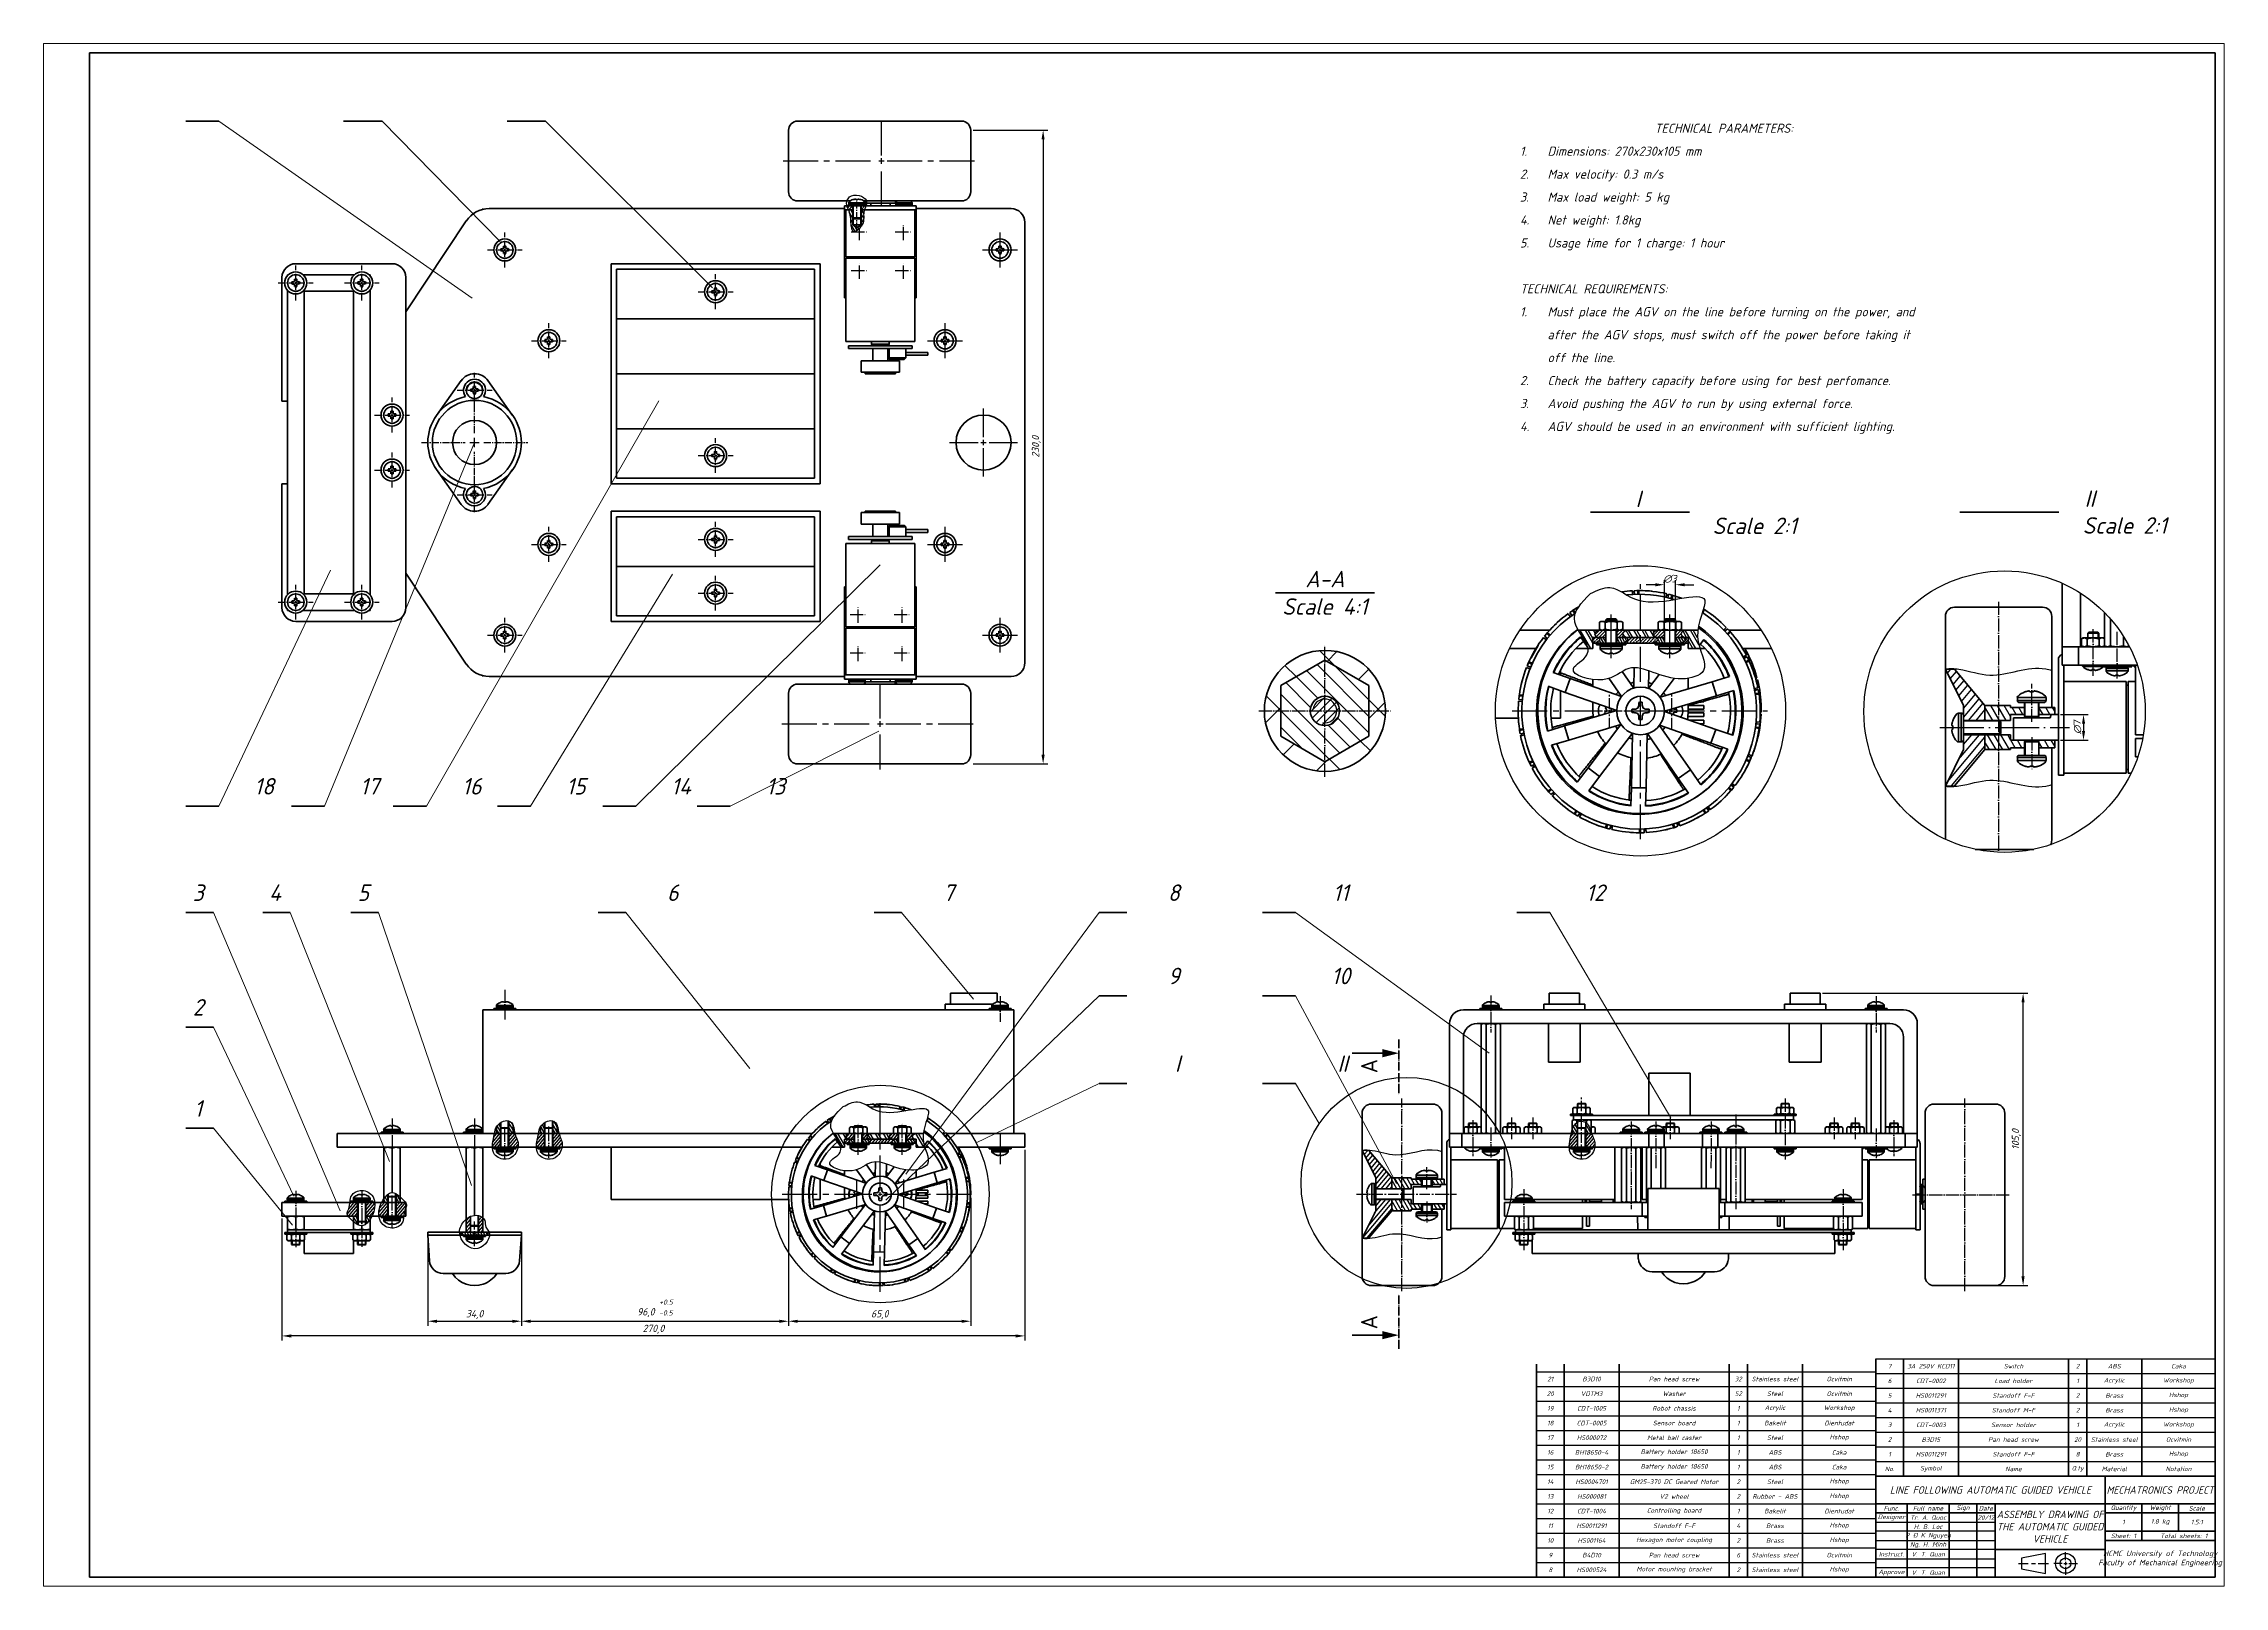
# Model space of a CAD drawing. Header units: inches. Extents: x -1846 to 3013, y 0 to 1997.
# Drawn here: x -1376 to -187, y 2 to 843 of the extents above; entities that cross this region are included whole.
import ezdxf

# ---------------------------------------------------------------- set-up
doc = ezdxf.new("R2010")
doc.units = ezdxf.units.IN
for name, pattern in [('ACAD_ISO04W100', [30, 24, -3, 0, -3]), ('Amconstr', [9999, 9999, 0]), ('CENTER2', [28.575, 19.05, -3.175, 3.175, -3.175])]:
    doc.linetypes.add(name, pattern=pattern)
doc.layers.get('0').update_dxf_attribs({"color": 2, "lineweight": 0})
for name, color, linetype, lineweight in [('A.Net Dam Co Ban', 7, 'Continuous', 50), ('AM_0N', 7, 'Continuous', 50), ('AM_4N', 3, 'Continuous', 25), ('AM_CL', 1, 'Amconstr', 25), ('Basic', 7, 'Continuous', 50), ('Center', 1, 'CENTER2', 25), ('Net Mat Cat A-A', 2, 'Continuous', 50), ('Tam', 1, 'ACAD_ISO04W100', 25), ('Thin', 3, 'Continuous', 25)]:
    doc.layers.add(name, color=color, linetype=linetype, lineweight=lineweight)
doc.styles.add('Annotative', font='')
doc.styles.get("Standard").update_dxf_attribs({"font": '', "height": 4})
doc.styles.add('TCVN-7284-5', font='', dxfattribs={"height": 5})
doc.styles.get('Annotative').set_extended_font_data('TCVN 7284', italic=True)
doc.styles.get('Standard').set_extended_font_data('TCVN 7284', italic=True)
doc.styles.get('TCVN-7284-5').set_extended_font_data('TCVN 7284', italic=True)
doc.dimstyles.new('TCVN 7284', dxfattribs={"dimscale": 2, "dimtxt": 4, "dimasz": 2.5, "dimexe": 1.25, "dimexo": 0.625, "dimtad": 1, "dimtoh": 1, "dimdec": 0, "dimlfac": 0.66, "dimtxsty": 'Standard', "dimcen": 2.5, "dimclrd": 7, "dimclre": 7, "dimclrt": 7, "dimadec": 0, "dimazin": 0, "dimtfac": 1, "dimtdec": 0, "dimtofl": 0, "dimtmove": 0, "dimatfit": 3, "dimfxl": 1, "dimlwd": 25, "dimlwe": 25, "dimarcsym": 0})
pattern_1 = [(50, (1.6667, 5), (-0.9728764, 0.8163403), [])]
pattern_2 = [(120, (1.6667, 5), (-1.0998523, -0.635), [])]
pattern_3 = [(45.4, (1.6667, 5), (-0.904273, 0.8917344), [])]
pattern_4 = [(120, (1.6667, 5), (-3.299557, -1.905), []), (120, (2.1315, 6.735), (-3.299557, -1.905), [])]

# ---------------------------------------------------------------- blocks, each defined once
blk = doc.blocks.new('*U89')
at = {"layer": 'Center', "color": 0, "linetype": 'CENTER2', "transparency": 16777216}
for p, q in [((0, 3), (0, 18.5)), ((-18.5, 0), (-3, 0)), ((3, 0), (18.5, 0)), ((0, -18.5), (0, -3))]:
    blk.add_line(p, q, dxfattribs=at)
at = {"layer": 'Center', "color": 0, "linetype": 'Continuous', "transparency": 16777216}
for p, q in [((-1.5, 0), (1.5, 0)), ((0, -1.5), (0, 1.5))]:
    blk.add_line(p, q, dxfattribs=at)
blk = doc.blocks.new('*U90')
at = {"layer": 'Center', "color": 0, "linetype": 'CENTER2', "ltscale": 0.2, "transparency": 16777216}
for p, q in [((0, 5.1), (0, 29)), ((-29, 0), (-5.1, 0)), ((5.1, 0), (29, 0)), ((0, -29), (0, -5.1))]:
    blk.add_line(p, q, dxfattribs=at)
at = {"layer": 'Center', "color": 0, "linetype": 'Continuous', "ltscale": 0.2, "transparency": 16777216}
for p, q in [((-2.55, 0), (2.55, 0)), ((0, -2.55), (0, 2.55))]:
    blk.add_line(p, q, dxfattribs=at)
blk = doc.blocks.new('*U91')
at = {"layer": 'Tam', "color": 0, "linetype": 'CENTER2', "transparency": 16777216}
for p, q in [((0, 2), (0, 52.7)), ((-53.5, 0), (-2, 0)), ((2, 0), (52.8, 0)), ((0, -53.3), (0, -2))]:
    blk.add_line(p, q, dxfattribs=at)
at = {"layer": 'Tam', "color": 0, "linetype": 'Continuous', "transparency": 16777216}
for p, q in [((-1, 0), (1, 0)), ((0, -1), (0, 1))]:
    blk.add_line(p, q, dxfattribs=at)
blk = doc.blocks.new('*U92')
at = {"layer": 'Center', "color": 0, "linetype": 'CENTER2', "transparency": 16777216}
for p, q in [((0, 3), (0, 24.7)), ((-53.7, 0), (-3, 0)), ((3, 0), (51.6, 0)), ((0, -24.8), (0, -3))]:
    blk.add_line(p, q, dxfattribs=at)
at = {"layer": 'Center', "color": 0, "linetype": 'Continuous', "transparency": 16777216}
for p, q in [((-1.5, 0), (1.5, 0)), ((0, -1.5), (0, 1.5))]:
    blk.add_line(p, q, dxfattribs=at)
blk = doc.blocks.new('*D96')
at = {"layer": 'Defpoints', "color": 0, "ltscale": 0.3, "transparency": 16777216}
for p in [(-840.7, 241.1), (-1245.7, 203.6), (-1245.7, 138.3)]:
    blk.add_point(p, dxfattribs=at)
at = {"layer": 'Thin', "color": 7, "linetype": 'Continuous', "lineweight": 25, "ltscale": 0.3, "transparency": 16777216}
for p, q in [((-840.7, 239.8), (-840.7, 135.8)), ((-1245.7, 202.3), (-1245.7, 135.8)), ((-845.7, 138.3), (-1240.7, 138.3))]:
    blk.add_line(p, q, dxfattribs=at)
at = {"layer": 'Thin', "color": 7, "ltscale": 0.3, "transparency": 16777216}
for points in [[(-1240.7, 139.1), (-1240.7, 137.4), (-1245.7, 138.3)], [(-845.7, 139.1), (-845.7, 137.4), (-840.7, 138.3)]]:
    blk.add_solid(points, dxfattribs=at)
at = {"layer": 'Thin', "color": 7, "ltscale": 0.3, "transparency": 16777216, "insert": (-1043.2, 141.9), "char_height": 4, "attachment_point": 5}
blk.add_mtext('270,0', dxfattribs=at)
blk = doc.blocks.new('*D93')
at = {"layer": 'Defpoints', "color": 0, "ltscale": 0.3, "transparency": 16777216}
for p in [(-1166.2, 193.3), (-1115.2, 193.3), (-1115.2, 146.3)]:
    blk.add_point(p, dxfattribs=at)
at = {"layer": 'Thin', "color": 7, "linetype": 'Continuous', "lineweight": 25, "ltscale": 0.3, "transparency": 16777216}
for p, q in [((-1166.2, 192), (-1166.2, 143.8)), ((-1115.2, 192), (-1115.2, 143.8)), ((-1161.2, 146.3), (-1120.2, 146.3))]:
    blk.add_line(p, q, dxfattribs=at)
at = {"layer": 'Thin', "color": 7, "ltscale": 0.3, "transparency": 16777216}
for points in [[(-1161.2, 147.1), (-1161.2, 145.4), (-1166.2, 146.3)], [(-1120.2, 147.1), (-1120.2, 145.4), (-1115.2, 146.3)]]:
    blk.add_solid(points, dxfattribs=at)
at = {"layer": 'Thin', "color": 7, "ltscale": 0.3, "transparency": 16777216, "insert": (-1140.7, 149.9), "char_height": 4, "attachment_point": 5}
blk.add_mtext('34,0', dxfattribs=at)
blk = doc.blocks.new('*D94')
at = {"layer": 'Defpoints', "color": 0, "ltscale": 0.3, "transparency": 16777216}
for p in [(-969.5, 212.6), (-1115.2, 193.3), (-969.5, 146.3)]:
    blk.add_point(p, dxfattribs=at)
at = {"layer": 'Thin', "color": 7, "linetype": 'Continuous', "lineweight": 25, "ltscale": 0.3, "transparency": 16777216}
for p, q in [((-969.5, 211.3), (-969.5, 143.8)), ((-1115.2, 192), (-1115.2, 143.8)), ((-1110.2, 146.3), (-974.5, 146.3))]:
    blk.add_line(p, q, dxfattribs=at)
at = {"layer": 'Thin', "color": 7, "ltscale": 0.3, "transparency": 16777216}
for points in [[(-1110.2, 147.1), (-1110.2, 145.4), (-1115.2, 146.3)], [(-974.5, 147.1), (-974.5, 145.4), (-969.5, 146.3)]]:
    blk.add_solid(points, dxfattribs=at)
at = {"layer": 'Thin', "color": 7, "ltscale": 0.3, "transparency": 16777216, "insert": (-1042.4, 153.3), "char_height": 4, "attachment_point": 5}
blk.add_mtext('     {\\H0.7x;+0.5\\P}96,0 {\\H0.7x;-0.5}', dxfattribs=at)
blk = doc.blocks.new('*D95')
at = {"layer": 'Defpoints', "color": 0, "ltscale": 0.3, "transparency": 16777216}
for p in [(-969.5, 214.6), (-870.2, 214.6), (-870.2, 146.3)]:
    blk.add_point(p, dxfattribs=at)
at = {"layer": 'Thin', "color": 7, "linetype": 'Continuous', "lineweight": 25, "ltscale": 0.3, "transparency": 16777216}
for p, q in [((-969.5, 213.4), (-969.5, 143.8)), ((-870.2, 213.4), (-870.2, 143.8)), ((-964.5, 146.3), (-875.2, 146.3))]:
    blk.add_line(p, q, dxfattribs=at)
at = {"layer": 'Thin', "color": 7, "ltscale": 0.3, "transparency": 16777216}
for points in [[(-964.5, 147.1), (-964.5, 145.4), (-969.5, 146.3)], [(-875.2, 147.1), (-875.2, 145.4), (-870.2, 146.3)]]:
    blk.add_solid(points, dxfattribs=at)
at = {"layer": 'Thin', "color": 7, "ltscale": 0.3, "transparency": 16777216, "insert": (-919.8, 149.9), "char_height": 4, "attachment_point": 5}
blk.add_mtext('65,0', dxfattribs=at)
blk = doc.blocks.new('*D97')
at = {"layer": 'Defpoints', "color": 0, "ltscale": 0.3, "transparency": 16777216}
for p in [(-407, 325.1), (-296.4, 325.1), (-311.4, 165.7)]:
    blk.add_point(p, dxfattribs=at)
at = {"layer": 'Thin', "color": 7, "linetype": 'Continuous', "lineweight": 25, "ltscale": 0.3, "transparency": 16777216}
for p, q in [((-405.8, 325.1), (-293.9, 325.1)), ((-296.4, 170.7), (-296.4, 320.1)), ((-310.2, 165.7), (-293.9, 165.7))]:
    blk.add_line(p, q, dxfattribs=at)
at = {"layer": 'Thin', "color": 7, "ltscale": 0.3, "transparency": 16777216}
for points in [[(-297.3, 320.1), (-295.6, 320.1), (-296.4, 325.1)], [(-297.3, 170.7), (-295.6, 170.7), (-296.4, 165.7)]]:
    blk.add_solid(points, dxfattribs=at)
at = {"layer": 'Thin', "color": 7, "ltscale": 0.3, "transparency": 16777216, "insert": (-300.1, 245.4), "char_height": 4, "attachment_point": 5, "rotation": 90}
blk.add_mtext('105,0', dxfattribs=at)
blk = doc.blocks.new('*U85')
at = {"layer": 'Tam', "color": 0, "linetype": 'CENTER2', "transparency": 16777216}
for p, q in [((-8, 0), (-0.9, 0)), ((0, 0.9), (0, 8)), ((0.9, 0), (8, 0)), ((0, -8), (0, -0.9))]:
    blk.add_line(p, q, dxfattribs=at)
at = {"layer": 'Tam', "color": 0, "linetype": 'Continuous', "transparency": 16777216}
for p, q in [((-0.45, 0), (0.45, 0)), ((0, -0.45), (0, 0.45))]:
    blk.add_line(p, q, dxfattribs=at)
blk = doc.blocks.new('*U86')
at = {"layer": 'Tam', "color": 0, "linetype": 'CENTER2', "transparency": 16777216}
for p, q in [((-8, 0), (-0.9, 0)), ((0, 0.9), (0, 8)), ((0.9, 0), (8, 0)), ((0, -8), (0, -0.9))]:
    blk.add_line(p, q, dxfattribs=at)
at = {"layer": 'Tam', "color": 0, "linetype": 'Continuous', "transparency": 16777216}
for p, q in [((-0.45, 0), (0.45, 0)), ((0, -0.45), (0, 0.45))]:
    blk.add_line(p, q, dxfattribs=at)
blk = doc.blocks.new('*D98')
at = {"layer": 'Defpoints', "color": 0, "ltscale": 0.3, "transparency": 16777216}
for p in [(-870.2, 795.5), (-870.2, 450.1), (-830.7, 450.1)]:
    blk.add_point(p, dxfattribs=at)
at = {"layer": 'Tam', "color": 7, "linetype": 'Continuous', "lineweight": 25, "ltscale": 0.3, "transparency": 16777216}
for p, q in [((-868.9, 795.5), (-828.2, 795.5)), ((-830.7, 790.5), (-830.7, 455.1)), ((-868.9, 450.1), (-828.2, 450.1))]:
    blk.add_line(p, q, dxfattribs=at)
at = {"layer": 'Tam', "color": 7, "ltscale": 0.3, "transparency": 16777216}
for points in [[(-831.6, 790.5), (-829.9, 790.5), (-830.7, 795.5)], [(-831.6, 455.1), (-829.9, 455.1), (-830.7, 450.1)]]:
    blk.add_solid(points, dxfattribs=at)
at = {"layer": 'Tam', "color": 7, "ltscale": 0.3, "transparency": 16777216, "insert": (-834.4, 623), "char_height": 4, "attachment_point": 5, "rotation": 90}
blk.add_mtext('230,0', dxfattribs=at)
blk = doc.blocks.new('*U87')
at = {"layer": 'Tam', "color": 0, "linetype": 'CENTER2', "ltscale": 0.2, "transparency": 16777216}
for p, q in [((-9.5, 0), (-1.2, 0)), ((0, 1.2), (0, 9.5)), ((1.2, 0), (9.5, 0)), ((0, -9.5), (0, -1.2))]:
    blk.add_line(p, q, dxfattribs=at)
at = {"layer": 'Tam', "color": 0, "linetype": 'Continuous', "ltscale": 0.2, "transparency": 16777216}
for p, q in [((-0.6, 0), (0.6, 0)), ((0, -0.6), (0, 0.6))]:
    blk.add_line(p, q, dxfattribs=at)
blk = doc.blocks.new('*U88')
at = {"layer": 'Tam', "color": 0, "linetype": 'CENTER2', "ltscale": 0.2, "transparency": 16777216}
for p, q in [((-9.5, 0), (-1.2, 0)), ((0, 1.2), (0, 9.5)), ((1.2, 0), (9.5, 0)), ((0, -9.5), (0, -1.2))]:
    blk.add_line(p, q, dxfattribs=at)
at = {"layer": 'Tam', "color": 0, "linetype": 'Continuous', "ltscale": 0.2, "transparency": 16777216}
for p, q in [((-0.6, 0), (0.6, 0)), ((0, -0.6), (0, 0.6))]:
    blk.add_line(p, q, dxfattribs=at)
blk = doc.blocks.new('*U67')
at = {"layer": 'Tam', "color": 0, "linetype": 'CENTER2', "ltscale": 0.2, "transparency": 16777216}
for p, q in [((-9.5, 0), (-1.2, 0)), ((0, 1.2), (0, 9.5)), ((1.2, 0), (9.5, 0)), ((0, -9.5), (0, -1.2))]:
    blk.add_line(p, q, dxfattribs=at)
at = {"layer": 'Tam', "color": 0, "linetype": 'Continuous', "ltscale": 0.2, "transparency": 16777216}
for p, q in [((-0.6, 0), (0.6, 0)), ((0, -0.6), (0, 0.6))]:
    blk.add_line(p, q, dxfattribs=at)
blk = doc.blocks.new('*U68')
at = {"layer": 'Tam', "color": 0, "linetype": 'CENTER2', "ltscale": 0.2, "transparency": 16777216}
for p, q in [((-9.5, 0), (-1.2, 0)), ((0, 1.2), (0, 9.5)), ((1.2, 0), (9.5, 0)), ((0, -9.5), (0, -1.2))]:
    blk.add_line(p, q, dxfattribs=at)
at = {"layer": 'Tam', "color": 0, "linetype": 'Continuous', "ltscale": 0.2, "transparency": 16777216}
for p, q in [((-0.6, 0), (0.6, 0)), ((0, -0.6), (0, 0.6))]:
    blk.add_line(p, q, dxfattribs=at)
blk = doc.blocks.new('*U69')
at = {"layer": 'Tam', "color": 0, "linetype": 'CENTER2', "ltscale": 0.2, "transparency": 16777216}
for p, q in [((-9.5, 0), (-1.2, 0)), ((0, 1.2), (0, 9.5)), ((1.2, 0), (9.5, 0)), ((0, -9.5), (0, -1.2))]:
    blk.add_line(p, q, dxfattribs=at)
at = {"layer": 'Tam', "color": 0, "linetype": 'Continuous', "ltscale": 0.2, "transparency": 16777216}
for p, q in [((-0.6, 0), (0.6, 0)), ((0, -0.6), (0, 0.6))]:
    blk.add_line(p, q, dxfattribs=at)
blk = doc.blocks.new('*U70')
at = {"layer": 'Tam', "color": 0, "linetype": 'CENTER2', "ltscale": 0.2, "transparency": 16777216}
for p, q in [((-9.5, 0), (-1.2, 0)), ((0, 1.2), (0, 9.5)), ((1.2, 0), (9.5, 0)), ((0, -9.5), (0, -1.2))]:
    blk.add_line(p, q, dxfattribs=at)
at = {"layer": 'Tam', "color": 0, "linetype": 'Continuous', "ltscale": 0.2, "transparency": 16777216}
for p, q in [((-0.6, 0), (0.6, 0)), ((0, -0.6), (0, 0.6))]:
    blk.add_line(p, q, dxfattribs=at)
blk = doc.blocks.new('*U71')
at = {"layer": 'Tam', "color": 0, "linetype": 'CENTER2', "ltscale": 0.2, "transparency": 16777216}
for p, q in [((-9.5, 0), (-1.2, 0)), ((0, 1.2), (0, 9.5)), ((1.2, 0), (9.5, 0)), ((0, -9.5), (0, -1.2))]:
    blk.add_line(p, q, dxfattribs=at)
at = {"layer": 'Tam', "color": 0, "linetype": 'Continuous', "ltscale": 0.2, "transparency": 16777216}
for p, q in [((-0.6, 0), (0.6, 0)), ((0, -0.6), (0, 0.6))]:
    blk.add_line(p, q, dxfattribs=at)
blk = doc.blocks.new('*U72')
at = {"layer": 'Tam', "color": 0, "linetype": 'CENTER2', "ltscale": 0.2, "transparency": 16777216}
for p, q in [((-9.5, 0), (-1.2, 0)), ((0, 1.2), (0, 9.5)), ((1.2, 0), (9.5, 0)), ((0, -9.5), (0, -1.2))]:
    blk.add_line(p, q, dxfattribs=at)
at = {"layer": 'Tam', "color": 0, "linetype": 'Continuous', "ltscale": 0.2, "transparency": 16777216}
for p, q in [((-0.6, 0), (0.6, 0)), ((0, -0.6), (0, 0.6))]:
    blk.add_line(p, q, dxfattribs=at)
blk = doc.blocks.new('*U73')
at = {"layer": 'Tam', "color": 0, "linetype": 'CENTER2', "ltscale": 0.2, "transparency": 16777216}
for p, q in [((-9.5, 0), (-1.2, 0)), ((0, 1.2), (0, 9.5)), ((1.2, 0), (9.5, 0)), ((0, -9.5), (0, -1.2))]:
    blk.add_line(p, q, dxfattribs=at)
at = {"layer": 'Tam', "color": 0, "linetype": 'Continuous', "ltscale": 0.2, "transparency": 16777216}
for p, q in [((-0.6, 0), (0.6, 0)), ((0, -0.6), (0, 0.6))]:
    blk.add_line(p, q, dxfattribs=at)
blk = doc.blocks.new('*U74')
at = {"layer": 'Tam', "color": 0, "linetype": 'CENTER2', "ltscale": 0.2, "transparency": 16777216}
for p, q in [((-9.5, 0), (-1.2, 0)), ((0, 1.2), (0, 9.5)), ((1.2, 0), (9.5, 0)), ((0, -9.5), (0, -1.2))]:
    blk.add_line(p, q, dxfattribs=at)
at = {"layer": 'Tam', "color": 0, "linetype": 'Continuous', "ltscale": 0.2, "transparency": 16777216}
for p, q in [((-0.6, 0), (0.6, 0)), ((0, -0.6), (0, 0.6))]:
    blk.add_line(p, q, dxfattribs=at)
blk = doc.blocks.new('*U75')
at = {"layer": 'Tam', "color": 0, "linetype": 'CENTER2', "ltscale": 0.2, "transparency": 16777216}
for p, q in [((-9.5, 0), (-1.2, 0)), ((0, 1.2), (0, 9.5)), ((1.2, 0), (9.5, 0)), ((0, -9.5), (0, -1.2))]:
    blk.add_line(p, q, dxfattribs=at)
at = {"layer": 'Tam', "color": 0, "linetype": 'Continuous', "ltscale": 0.2, "transparency": 16777216}
for p, q in [((-0.6, 0), (0.6, 0)), ((0, -0.6), (0, 0.6))]:
    blk.add_line(p, q, dxfattribs=at)
blk = doc.blocks.new('*U76')
at = {"layer": 'Tam', "color": 0, "linetype": 'CENTER2', "ltscale": 0.2, "transparency": 16777216}
for p, q in [((-9.5, 0), (-1.2, 0)), ((0, 1.2), (0, 9.5)), ((1.2, 0), (9.5, 0)), ((0, -9.5), (0, -1.2))]:
    blk.add_line(p, q, dxfattribs=at)
at = {"layer": 'Tam', "color": 0, "linetype": 'Continuous', "ltscale": 0.2, "transparency": 16777216}
for p, q in [((-0.6, 0), (0.6, 0)), ((0, -0.6), (0, 0.6))]:
    blk.add_line(p, q, dxfattribs=at)
blk = doc.blocks.new('*U77')
at = {"layer": 'Tam', "color": 0, "linetype": 'CENTER2', "ltscale": 0.2, "transparency": 16777216}
for p, q in [((-9.5, 0), (-1.2, 0)), ((0, 1.2), (0, 9.5)), ((1.2, 0), (9.5, 0)), ((0, -9.5), (0, -1.2))]:
    blk.add_line(p, q, dxfattribs=at)
at = {"layer": 'Tam', "color": 0, "linetype": 'Continuous', "ltscale": 0.2, "transparency": 16777216}
for p, q in [((-0.6, 0), (0.6, 0)), ((0, -0.6), (0, 0.6))]:
    blk.add_line(p, q, dxfattribs=at)
blk = doc.blocks.new('*U78')
at = {"layer": 'Tam', "color": 0, "linetype": 'CENTER2', "ltscale": 0.2, "transparency": 16777216}
for p, q in [((-9.5, 0), (-1.2, 0)), ((0, 1.2), (0, 9.5)), ((1.2, 0), (9.5, 0)), ((0, -9.5), (0, -1.2))]:
    blk.add_line(p, q, dxfattribs=at)
at = {"layer": 'Tam', "color": 0, "linetype": 'Continuous', "ltscale": 0.2, "transparency": 16777216}
for p, q in [((-0.6, 0), (0.6, 0)), ((0, -0.6), (0, 0.6))]:
    blk.add_line(p, q, dxfattribs=at)
blk = doc.blocks.new('*U79')
at = {"layer": 'Tam', "color": 0, "linetype": 'CENTER2', "ltscale": 0.2, "transparency": 16777216}
for p, q in [((-9.5, 0), (-1.2, 0)), ((0, 1.2), (0, 9.5)), ((1.2, 0), (9.5, 0)), ((0, -9.5), (0, -1.2))]:
    blk.add_line(p, q, dxfattribs=at)
at = {"layer": 'Tam', "color": 0, "linetype": 'Continuous', "ltscale": 0.2, "transparency": 16777216}
for p, q in [((-0.6, 0), (0.6, 0)), ((0, -0.6), (0, 0.6))]:
    blk.add_line(p, q, dxfattribs=at)
blk = doc.blocks.new('*U80')
at = {"layer": 'Tam', "color": 0, "linetype": 'CENTER2', "ltscale": 0.2, "transparency": 16777216}
for p, q in [((-9.5, 0), (-1.2, 0)), ((0, 1.2), (0, 9.5)), ((1.2, 0), (9.5, 0)), ((0, -9.5), (0, -1.2))]:
    blk.add_line(p, q, dxfattribs=at)
at = {"layer": 'Tam', "color": 0, "linetype": 'Continuous', "ltscale": 0.2, "transparency": 16777216}
for p, q in [((-0.6, 0), (0.6, 0)), ((0, -0.6), (0, 0.6))]:
    blk.add_line(p, q, dxfattribs=at)
blk = doc.blocks.new('*U81')
at = {"layer": 'Tam', "color": 0, "linetype": 'CENTER2', "transparency": 16777216}
for p, q in [((-9.5, 0), (-1.2, 0)), ((0, 1.2), (0, 9.5)), ((1.2, 0), (9.5, 0)), ((0, -9.5), (0, -1.2))]:
    blk.add_line(p, q, dxfattribs=at)
at = {"layer": 'Tam', "color": 0, "linetype": 'Continuous', "transparency": 16777216}
for p, q in [((-0.6, 0), (0.6, 0)), ((0, -0.6), (0, 0.6))]:
    blk.add_line(p, q, dxfattribs=at)
blk = doc.blocks.new('*U82')
at = {"layer": 'Tam', "color": 0, "linetype": 'CENTER2', "transparency": 16777216}
for p, q in [((-9.5, 0), (-1.2, 0)), ((0, 1.2), (0, 9.5)), ((1.2, 0), (9.5, 0)), ((0, -9.5), (0, -1.2))]:
    blk.add_line(p, q, dxfattribs=at)
at = {"layer": 'Tam', "color": 0, "linetype": 'Continuous', "transparency": 16777216}
for p, q in [((-0.6, 0), (0.6, 0)), ((0, -0.6), (0, 0.6))]:
    blk.add_line(p, q, dxfattribs=at)
blk = doc.blocks.new('*U83')
at = {"layer": 'Tam', "color": 0, "linetype": 'CENTER2', "transparency": 16777216}
for p, q in [((-9.5, 0), (-1.2, 0)), ((0, 1.2), (0, 9.5)), ((1.2, 0), (9.5, 0)), ((0, -9.5), (0, -1.2))]:
    blk.add_line(p, q, dxfattribs=at)
at = {"layer": 'Tam', "color": 0, "linetype": 'Continuous', "transparency": 16777216}
for p, q in [((-0.6, 0), (0.6, 0)), ((0, -0.6), (0, 0.6))]:
    blk.add_line(p, q, dxfattribs=at)
blk = doc.blocks.new('*U84')
at = {"layer": 'Tam', "color": 0, "linetype": 'CENTER2', "transparency": 16777216}
for p, q in [((-9.5, 0), (-1.2, 0)), ((0, 1.2), (0, 9.5)), ((1.2, 0), (9.5, 0)), ((0, -9.5), (0, -1.2))]:
    blk.add_line(p, q, dxfattribs=at)
at = {"layer": 'Tam', "color": 0, "linetype": 'Continuous', "transparency": 16777216}
for p, q in [((-0.6, 0), (0.6, 0)), ((0, -0.6), (0, 0.6))]:
    blk.add_line(p, q, dxfattribs=at)
blk = doc.blocks.new('*D102')
at = {"layer": 'Basic', "color": 7, "linetype": 'Continuous', "lineweight": 25, "transparency": 16777216}
for p, q in [((-497, 547.8), (-502, 547.8)), ((-492, 524.3), (-492, 550.3)), ((-486, 524.3), (-486, 550.3)), ((-481, 547.8), (-476, 547.8))]:
    blk.add_line(p, q, dxfattribs=at)
at = {"layer": 'Basic', "color": 7, "transparency": 16777216}
for points in [[(-497, 548.6), (-497, 546.9), (-492, 547.8)], [(-481, 548.6), (-481, 546.9), (-486, 547.8)]]:
    blk.add_solid(points, dxfattribs=at)
at = {"layer": 'Defpoints', "color": 0, "transparency": 16777216}
for p in [(-486, 547.8), (-492, 523), (-486, 523)]:
    blk.add_point(p, dxfattribs=at)
at = {"layer": 'Basic', "color": 7, "transparency": 16777216, "insert": (-489, 551), "char_height": 4, "attachment_point": 5}
blk.add_mtext('∅3', dxfattribs=at)
blk = doc.blocks.new('*D103')
at = {"layer": 'Basic', "color": 7, "linetype": 'Continuous', "lineweight": 25, "transparency": 16777216}
for p, q in [((-276, 477), (-261, 477)), ((-263.5, 472), (-263.5, 468)), ((-276, 463), (-261, 463))]:
    blk.add_line(p, q, dxfattribs=at)
at = {"layer": 'Basic', "color": 7, "transparency": 16777216}
for points in [[(-264.3, 472), (-262.6, 472), (-263.5, 477)], [(-264.3, 468), (-262.6, 468), (-263.5, 463)]]:
    blk.add_solid(points, dxfattribs=at)
at = {"layer": 'Defpoints', "color": 0, "transparency": 16777216}
for p in [(-277.2, 477), (-277.2, 463), (-263.5, 463)]:
    blk.add_point(p, dxfattribs=at)
at = {"layer": 'Basic', "color": 7, "transparency": 16777216, "insert": (-266.8, 470), "char_height": 4, "attachment_point": 5, "rotation": 90}
blk.add_mtext('∅7', dxfattribs=at)
blk = doc.blocks.new('*U99')
at = {"layer": 'Tam', "color": 0, "linetype": 'CENTER2', "transparency": 16777216}
for p, q in [((0, 15.8), (0, 69)), ((-69.9, 0), (-15.8, 0)), ((15.8, 0), (69.2, 0)), ((0, -70), (0, -15.8))]:
    blk.add_line(p, q, dxfattribs=at)
at = {"layer": 'Tam', "color": 0, "linetype": 'Continuous', "transparency": 16777216}
for p, q in [((-7.9, 0), (7.9, 0)), ((0, -7.9), (0, 7.9))]:
    blk.add_line(p, q, dxfattribs=at)
blk = doc.blocks.new('*U100')
at = {"layer": 'Tam', "color": 0, "linetype": 'CENTER2', "ltscale": 0.3, "transparency": 16777216}
for p, q in [((-9.5, 0), (-1.2, 0)), ((0, 1.2), (0, 9.5)), ((1.2, 0), (9.5, 0)), ((0, -9.5), (0, -1.2))]:
    blk.add_line(p, q, dxfattribs=at)
at = {"layer": 'Tam', "color": 0, "linetype": 'Continuous', "ltscale": 0.3, "transparency": 16777216}
for p, q in [((-0.6, 0), (0.6, 0)), ((0, -0.6), (0, 0.6))]:
    blk.add_line(p, q, dxfattribs=at)
blk = doc.blocks.new('*U101')
at = {"layer": 'Tam', "color": 0, "linetype": 'CENTER2', "ltscale": 0.3, "transparency": 16777216}
for p, q in [((-9.5, 0), (-1.2, 0)), ((0, 1.2), (0, 9.5)), ((1.2, 0), (9.5, 0)), ((0, -9.5), (0, -1.2))]:
    blk.add_line(p, q, dxfattribs=at)
at = {"layer": 'Tam', "color": 0, "linetype": 'Continuous', "ltscale": 0.3, "transparency": 16777216}
for p, q in [((-0.6, 0), (0.6, 0)), ((0, -0.6), (0, 0.6))]:
    blk.add_line(p, q, dxfattribs=at)
blk = doc.blocks.new('*U107')
at = {"layer": 'Center', "color": 0, "linetype": 'CENTER2', "transparency": 16777216}
for p, q in [((0, 3), (0, 24.7)), ((-53.7, 0), (-3, 0)), ((3, 0), (51.6, 0)), ((0, -24.8), (0, -3))]:
    blk.add_line(p, q, dxfattribs=at)
at = {"layer": 'Center', "color": 0, "linetype": 'Continuous', "transparency": 16777216}
for p, q in [((-1.5, 0), (1.5, 0)), ((0, -1.5), (0, 1.5))]:
    blk.add_line(p, q, dxfattribs=at)

msp = doc.modelspace()

# ---------------------------------------------------------------- hatches: boundary and pattern name
at = {"layer": 'AM_CL', "ltscale": 0.05}
h = msp.add_hatch(dxfattribs=at)
h.set_pattern_fill('ANSI37', color=256, scale=6, angle=90)
h.set_pattern_definition([(135, (1049.205, -7898.623), (-13.470384, -13.470384), []), (225, (1049.205, -7898.623), (13.470384, -13.470384), [])])
h.paths.add_polyline_path([(-710.1, 479, 1), (-644.1, 479, 1)])
h.paths.add_polyline_path([(-677.1, 506.7), (-653.1, 492.9), (-653.1, 465.2), (-677.1, 451.3), (-701.1, 465.2), (-701.1, 492.9)], flags=16)
h.paths.add_polyline_path([(-669.1, 479, -1), (-685.1, 479, -1)], flags=0)
h = msp.add_hatch(dxfattribs=at)
h.set_pattern_fill('ANSI31', color=256, scale=2, angle=90)
h.set_pattern_definition([(135, (1049.2054, -7898.6235), (-4.490128, -4.490128), [])])
h.paths.add_polyline_path([(-701.1, 492.9), (-701.1, 465.2), (-677.1, 451.3), (-653.1, 465.2), (-653.1, 492.9), (-677.1, 506.7)])
h.paths.add_polyline_path([(-669.1, 479, -1), (-685.1, 479, -1)], flags=16)
h = msp.add_hatch(dxfattribs=at)
h.set_pattern_fill('ANSI31', color=256, angle=180)
h.set_pattern_definition([(225, (-391.477, -359.5092), (2.245064, -2.245064), [])])
h.paths.add_polyline_path([(-685.1, 479), (-683.6, 479, -0.414214), (-677.1, 485.5), (-677.1, 487, 0.414214)])
h.paths.add_polyline_path([(-677.1, 487), (-677.1, 485.5, -0.414214), (-670.6, 479), (-669.1, 479, 0.414214)])
h.paths.add_polyline_path([(-685.1, 479, 0.414214), (-677.1, 471), (-677.1, 479)])
h.paths.add_polyline_path([(-683.6, 479), (-677.1, 479), (-677.1, 485.5, 0.414214)], flags=17)
h.paths.add_polyline_path([(-677.1, 479), (-677.1, 471, 0.414214), (-669.1, 479)])
h.paths.add_polyline_path([(-677.1, 485.5), (-677.1, 479), (-670.6, 479, 0.414214)], flags=17)
at = {"layer": 'Thin', "ltscale": 0.3}
h = msp.add_hatch(dxfattribs=at)
h.set_pattern_fill('ANSI31', color=256, scale=0.4, angle=5)
h.set_pattern_definition(pattern_1)
edge = h.paths.add_edge_path()
edge.add_spline(control_points=[(-928.2, 752.1), (-927.9, 752.8), (-927.6, 753.6), (-927.4, 754.3)], knot_values=[31.130611, 31.130611, 31.130611, 31.130611, 33.325319, 33.325319, 33.325319, 33.325319], degree=3, periodic=0)
edge.add_line((-927.4, 754.3), (-930, 754.3))
edge.add_line((-930, 754.3), (-930, 752.1))
edge.add_line((-930, 752.1), (-928.2, 752.1))
edge = h.paths.add_edge_path()
edge.add_line((-934.5, 754.3), (-937.7, 754.3))
edge.add_spline(control_points=[(-937.7, 754.3), (-937.5, 753.6), (-937.2, 752.8), (-936.9, 752.1)], knot_values=[2.718045, 2.718045, 2.718045, 2.718045, 5.100255, 5.100255, 5.100255, 5.100255], degree=3, periodic=0)
edge.add_line((-936.9, 752.1), (-934.5, 752.1))
edge.add_line((-934.5, 752.1), (-934.5, 754.3))
h = msp.add_hatch(dxfattribs=at)
h.set_pattern_fill('ANSI31', color=256, scale=0.4, angle=75)
h.set_pattern_definition(pattern_2)
edge = h.paths.add_edge_path()
edge.add_line((-934.5, 752.1), (-936.9, 752.1))
edge.add_spline(control_points=[(-936.9, 752.1), (-936.6, 751.4), (-935.2, 748.4), (-935.8, 744.6), (-934, 738.7), (-927.2, 744.7), (-929, 749), (-928.3, 751.8), (-928.2, 752.1)], knot_values=[5.100255, 5.100255, 5.100255, 5.100255, 7.184128, 15.116682, 16.916923, 23.095455, 30.13464, 31.130611, 31.130611, 31.130611, 31.130611], degree=3, periodic=0)
edge.add_line((-928.2, 752.1), (-930, 752.1))
edge.add_line((-930, 752.1), (-930, 744))
edge.add_line((-930, 744), (-932.2, 742.4))
edge.add_line((-932.2, 742.4), (-934.5, 744))
edge.add_line((-934.5, 744), (-934.5, 752.1))
h = msp.add_hatch(dxfattribs=at)
h.set_pattern_fill('ANSI32', color=256, scale=0.4, angle=75)
h.set_pattern_definition(pattern_4)
edge = h.paths.add_edge_path()
edge.add_spline(control_points=[(-528.3, 519), (-529, 519.6), (-531.2, 520.9), (-529, 522.3), (-527.7, 523)], knot_values=[0, 0, 0, 0, 2.325721, 5.628146, 5.628146, 5.628146, 5.628146], degree=3, periodic=0)
edge.add_line((-527.7, 523), (-539, 523))
edge.add_spline(control_points=[(-539, 523), (-537.2, 519.8), (-534.6, 516.6), (-533.8, 513.6)], knot_values=[22.29728, 22.29728, 22.29728, 22.29728, 32.096793, 32.096793, 32.096793, 32.096793], degree=3, periodic=0)
edge.add_spline(control_points=[(-533.8, 513.6), (-533.8, 513.4), (-533.7, 513.2), (-533.7, 513)], knot_values=[32.096793, 32.096793, 32.096793, 32.096793, 32.753387, 32.753387, 32.753387, 32.753387], degree=3, periodic=0)
edge.add_line((-533.7, 513), (-531, 513))
edge.add_line((-531, 513), (-531, 519))
edge.add_line((-531, 519), (-528.3, 519))
edge = h.paths.add_edge_path()
edge.add_line((-505, 523), (-512.5, 523))
edge.add_spline(control_points=[(-512.5, 523), (-513.7, 522.3), (-515.8, 521), (-513.6, 519.6), (-512.9, 519)], knot_values=[0.018863, 0.018863, 0.018863, 0.018863, 0.825606, 1.42576, 1.42576, 1.42576, 1.42576], degree=3, periodic=0)
edge.add_line((-512.9, 519), (-505, 519))
edge.add_line((-505, 519), (-505, 523))
edge = h.paths.add_edge_path()
edge.add_spline(control_points=[(-473, 514.5), (-473.5, 516.1), (-474.1, 518.9), (-473.9, 521.8), (-473.8, 523)], knot_values=[136.552642, 136.552642, 136.552642, 136.552642, 140.842188, 143.915648, 143.915648, 143.915648, 143.915648], degree=3, periodic=0)
edge.add_line((-473.8, 523), (-480.8, 523))
edge.add_spline(control_points=[(-480.8, 523), (-482, 522.3), (-484.1, 521), (-481.8, 519.6), (-481, 519)], knot_values=[0.018863, 0.018863, 0.018863, 0.018863, 0.825606, 1.444509, 1.444509, 1.444509, 1.444509], degree=3, periodic=0)
edge.add_line((-481, 519), (-479, 519))
edge.add_line((-479, 519), (-479, 513))
edge.add_line((-479, 513), (-472.6, 513))
edge.add_spline(control_points=[(-472.6, 513), (-472.7, 513.5), (-472.9, 514), (-473, 514.5)], knot_values=[135.275951, 135.275951, 135.275951, 135.275951, 136.552642, 136.552642, 136.552642, 136.552642], degree=3, periodic=0)
edge = h.paths.add_edge_path()
edge.add_spline(control_points=[(-496.4, 519), (-497.2, 519.6), (-499.4, 521), (-497.3, 522.3), (-496, 523)], knot_values=[0.075453, 0.075453, 0.075453, 0.075453, 2.476067, 5.703038, 5.703038, 5.703038, 5.703038], degree=3, periodic=0)
edge.add_line((-496, 523), (-505, 523))
edge.add_line((-505, 523), (-505, 519))
edge.add_line((-505, 519), (-500.1, 519))
edge.add_line((-500.1, 519), (-496.4, 519))
h = msp.add_hatch(dxfattribs=at)
h.set_pattern_fill('ANSI31', color=256, scale=0.4, angle=0.4)
h.set_pattern_definition(pattern_3)
edge = h.paths.add_edge_path()
edge.add_spline(control_points=[(-527.7, 523), (-529, 522.3), (-531.2, 520.9), (-529, 519.6), (-528.3, 519)], knot_values=[0, 0, 0, 0, 3.302424, 5.628146, 5.628146, 5.628146, 5.628146], degree=3, periodic=0)
edge.add_line((-528.3, 519), (-524, 519))
edge.add_line((-524, 519), (-524, 523))
edge.add_line((-524, 523), (-527.7, 523))
edge = h.paths.add_edge_path()
edge.add_line((-518, 519), (-512.9, 519))
edge.add_spline(control_points=[(-512.9, 519), (-513.6, 519.6), (-515.8, 521), (-513.7, 522.3), (-512.5, 523)], knot_values=[0.018863, 0.018863, 0.018863, 0.018863, 0.619017, 1.42576, 1.42576, 1.42576, 1.42576], degree=3, periodic=0)
edge.add_line((-514.2, 523), (-518, 523))
edge.add_line((-518, 523), (-518, 519))
h = msp.add_hatch(dxfattribs=at)
h.set_pattern_fill('ANSI36', color=256, scale=0.4, angle=0.4)
h.set_pattern_definition([(45.4, (1.6667, 5), (0.656262, 2.4742123), [3.175, -0.635, 0, -0.635])])
edge = h.paths.add_edge_path()
edge.add_spline(control_points=[(-529.4, 516), (-528.3, 516.6), (-526.5, 517.6), (-527.8, 518.6), (-528.3, 519)], knot_values=[5.628146, 5.628146, 5.628146, 5.628146, 8.489838, 10.126677, 10.126677, 10.126677, 10.126677], degree=3, periodic=0)
edge.add_line((-528.3, 519), (-531, 519))
edge.add_line((-531, 519), (-531, 516))
edge.add_line((-531, 516), (-529.4, 516))
edge = h.paths.add_edge_path()
edge.add_line((-505, 519), (-512.9, 519))
edge.add_spline(control_points=[(-512.9, 519), (-512.4, 518.7), (-511.2, 517.6), (-513, 516.7), (-514.2, 516)], knot_values=[1.42576, 1.42576, 1.42576, 1.42576, 1.816246, 2.552473, 2.552473, 2.552473, 2.552473], degree=3, periodic=0)
edge.add_line((-514.2, 516), (-505, 516))
edge.add_line((-505, 516), (-505, 519))
edge = h.paths.add_edge_path()
edge.add_spline(control_points=[(-497.7, 516), (-496.6, 516.7), (-494.8, 517.6), (-496, 518.7), (-496.4, 519)], knot_values=[5.703038, 5.703038, 5.703038, 5.703038, 8.647945, 10.209892, 10.209892, 10.209892, 10.209892], degree=3, periodic=0)
edge.add_line((-496.4, 519), (-500.1, 519))
edge.add_line((-500.1, 519), (-505, 519))
edge.add_line((-505, 519), (-505, 516))
edge.add_line((-505, 516), (-497.7, 516))
edge = h.paths.add_edge_path()
edge.add_line((-479, 519), (-481, 519))
edge.add_spline(control_points=[(-481, 519), (-480.6, 518.7), (-479.5, 517.7), (-481.2, 516.7), (-482.5, 516)], knot_values=[1.444509, 1.444509, 1.444509, 1.444509, 1.816246, 2.552473, 2.552473, 2.552473, 2.552473], degree=3, periodic=0)
edge.add_line((-482.5, 516), (-479, 516))
edge.add_line((-479, 516), (-479, 519))
h = msp.add_hatch(dxfattribs=at)
h.set_pattern_fill('ANSI31', color=256, scale=0.4, angle=75)
h.set_pattern_definition(pattern_2)
edge = h.paths.add_edge_path()
edge.add_line((-524, 516), (-524, 519))
edge.add_line((-524, 519), (-528.3, 519))
edge.add_spline(control_points=[(-528.3, 519), (-527.8, 518.6), (-526.5, 517.6), (-528.3, 516.6), (-529.4, 516)], knot_values=[5.628146, 5.628146, 5.628146, 5.628146, 7.264985, 10.126677, 10.126677, 10.126677, 10.126677], degree=3, periodic=0)
edge.add_line((-529.4, 516), (-524, 516))
edge = h.paths.add_edge_path()
edge.add_spline(control_points=[(-514.2, 516), (-513, 516.7), (-511.2, 517.6), (-512.4, 518.7), (-512.9, 519)], knot_values=[1.42576, 1.42576, 1.42576, 1.42576, 2.161986, 2.552473, 2.552473, 2.552473, 2.552473], degree=3, periodic=0)
edge.add_line((-512.9, 519), (-518, 519))
edge.add_line((-518, 519), (-518, 516))
edge.add_line((-518, 516), (-514.2, 516))
h = msp.add_hatch(dxfattribs=at)
h.set_pattern_fill('ANSI31', color=256, scale=0.4, angle=0.4)
h.set_pattern_definition(pattern_3)
edge = h.paths.add_edge_path()
edge.add_line((-492, 519), (-492, 523))
edge.add_line((-492, 523), (-496, 523))
edge.add_spline(control_points=[(-496, 523), (-497.3, 522.3), (-499.4, 521), (-497.2, 519.6), (-496.4, 519)], knot_values=[0.075453, 0.075453, 0.075453, 0.075453, 3.302424, 5.703038, 5.703038, 5.703038, 5.703038], degree=3, periodic=0)
edge.add_line((-496.4, 519), (-492, 519))
edge = h.paths.add_edge_path()
edge.add_line((-486, 519), (-481, 519))
edge.add_spline(control_points=[(-481, 519), (-481.8, 519.6), (-484.1, 521), (-482, 522.3), (-480.8, 523)], knot_values=[0.018863, 0.018863, 0.018863, 0.018863, 0.637766, 1.444509, 1.444509, 1.444509, 1.444509], degree=3, periodic=0)
edge.add_line((-482.5, 523), (-486, 523))
edge.add_line((-486, 523), (-486, 519))
h = msp.add_hatch(dxfattribs=at)
h.set_pattern_fill('ANSI31', color=256, scale=0.4, angle=75)
h.set_pattern_definition(pattern_2)
edge = h.paths.add_edge_path()
edge.add_line((-492, 516), (-492, 519))
edge.add_line((-492, 519), (-496.4, 519))
edge.add_spline(control_points=[(-496.4, 519), (-496, 518.7), (-494.8, 517.6), (-496.6, 516.7), (-497.7, 516)], knot_values=[5.703038, 5.703038, 5.703038, 5.703038, 7.264985, 10.209892, 10.209892, 10.209892, 10.209892], degree=3, periodic=0)
edge.add_line((-497.7, 516), (-497, 516))
edge.add_line((-497, 516), (-492, 516))
edge = h.paths.add_edge_path()
edge.add_line((-486, 516), (-482.5, 516))
edge.add_spline(control_points=[(-482.5, 516), (-481.2, 516.7), (-479.5, 517.7), (-480.6, 518.7), (-481, 519)], knot_values=[1.444509, 1.444509, 1.444509, 1.444509, 2.180736, 2.552473, 2.552473, 2.552473, 2.552473], degree=3, periodic=0)
edge.add_line((-481, 519), (-486, 519))
edge.add_line((-486, 519), (-486, 516))
at = {"layer": 'Thin'}
h = msp.add_hatch(dxfattribs=at)
h.set_pattern_fill('ANSI31', color=256, angle=5)
h.set_pattern_definition([(50, (1.6667, 5), (-2.432191, 2.04085), [])])
h.paths.add_polyline_path([(-317.2, 481.9), (-328.9, 481.9), (-328.9, 473.8), (-317.2, 473.8)])
h.paths.add_polyline_path([(-317.2, 466), (-328.9, 466), (-328.9, 457.9), (-317.2, 457.9)])
h.paths.add_polyline_path([(-333.9, 501.8), (-338.8, 501.8), (-328.9, 481.9), (-317.2, 481.9)])
h.paths.add_polyline_path([(-317.2, 457.9), (-328.9, 457.9), (-338.8, 438), (-333.9, 438.1)])
h = msp.add_hatch(dxfattribs=at)
h.set_pattern_fill('ANSI31', color=256, angle=75)
h.set_pattern_definition([(120, (1.6667, 5), (-2.74963, -1.5875), [])])
h.paths.add_polyline_path([(-295.6, 480.9), (-303.2, 480.9), (-303.2, 481.9), (-315.2, 481.9), (-317.2, 481.9), (-317.2, 473.8), (-303.2, 473.8), (-303.2, 477), (-295.6, 477)])
h.paths.add_polyline_path([(-295.6, 462.2), (-294.9, 463), (-303.2, 463), (-303.2, 466), (-317.2, 466), (-317.2, 457.9), (-315.2, 457.9), (-303.2, 457.9), (-303.2, 458.9), (-295.6, 458.9)])
h.paths.add_polyline_path([(-279.2, 480.9), (-287.8, 480.9), (-287.8, 477), (-279.2, 477)])
h.paths.add_polyline_path([(-279.2, 463), (-280.8, 463), (-288.6, 463), (-287.8, 462.2), (-287.8, 458.9), (-279.2, 458.9), (-279.2, 459.3)])
at = {"layer": 'Thin', "ltscale": 0.3}
h = msp.add_hatch(dxfattribs=at)
h.set_pattern_fill('ANSI31', color=256, scale=0.4, angle=75)
h.set_pattern_definition(pattern_2)
edge = h.paths.add_edge_path()
edge.add_spline(control_points=[(-1126.5, 254.6), (-1127.3, 254), (-1128.1, 253.2), (-1128.7, 252.4)], knot_values=[51.261888, 51.261888, 51.261888, 51.261888, 54.420323, 54.420323, 54.420323, 54.420323], degree=3, periodic=0)
edge.add_line((-1128.7, 252.4), (-1128.7, 248.6))
edge.add_line((-1128.7, 248.6), (-1126.5, 248.6))
edge.add_line((-1126.5, 248.6), (-1126.5, 254.6))
edge = h.paths.add_edge_path()
edge.add_spline(control_points=[(-1119.7, 253.2), (-1119.8, 253.3), (-1119.8, 253.3), (-1119.8, 253.4)], knot_values=[43.08885, 43.08885, 43.08885, 43.08885, 43.230797, 43.230797, 43.230797, 43.230797], degree=3, periodic=0)
edge.add_spline(control_points=[(-1119.8, 253.4), (-1119.8, 253.5), (-1119.9, 253.6), (-1120, 253.7)], knot_values=[43.230797, 43.230797, 43.230797, 43.230797, 43.621142, 43.621142, 43.621142, 43.621142], degree=3, periodic=0)
edge.add_spline(control_points=[(-1120, 253.7), (-1120, 253.8), (-1120.1, 253.9), (-1120.1, 254)], knot_values=[43.621142, 43.621142, 43.621142, 43.621142, 43.944085, 43.944085, 43.944085, 43.944085], degree=3, periodic=0)
edge.add_spline(control_points=[(-1120.1, 254), (-1120.1, 254.1), (-1120.2, 254.1), (-1120.2, 254.2)], knot_values=[43.944085, 43.944085, 43.944085, 43.944085, 44.238556, 44.238556, 44.238556, 44.238556], degree=3, periodic=0)
edge.add_spline(control_points=[(-1120.2, 254.2), (-1120.3, 254.3), (-1120.3, 254.3), (-1120.4, 254.4)], knot_values=[44.238556, 44.238556, 44.238556, 44.238556, 44.453025, 44.453025, 44.453025, 44.453025], degree=3, periodic=0)
edge.add_spline(control_points=[(-1120.4, 254.4), (-1120.4, 254.4), (-1120.4, 254.5), (-1120.5, 254.5)], knot_values=[44.453025, 44.453025, 44.453025, 44.453025, 44.650365, 44.650365, 44.650365, 44.650365], degree=3, periodic=0)
edge.add_spline(control_points=[(-1120.5, 254.5), (-1120.5, 254.6), (-1120.6, 254.6), (-1120.6, 254.7)], knot_values=[44.650365, 44.650365, 44.650365, 44.650365, 44.865447, 44.865447, 44.865447, 44.865447], degree=3, periodic=0)
edge.add_spline(control_points=[(-1120.6, 254.7), (-1120.6, 254.7), (-1120.7, 254.7), (-1120.7, 254.8)], knot_values=[44.865447, 44.865447, 44.865447, 44.865447, 45.062289, 45.062289, 45.062289, 45.062289], degree=3, periodic=0)
edge.add_spline(control_points=[(-1120.7, 254.8), (-1120.8, 254.8), (-1120.8, 254.9), (-1120.9, 254.9)], knot_values=[45.062289, 45.062289, 45.062289, 45.062289, 45.277881, 45.277881, 45.277881, 45.277881], degree=3, periodic=0)
edge.add_spline(control_points=[(-1120.9, 254.9), (-1120.9, 254.9), (-1121, 255), (-1121, 255)], knot_values=[45.277881, 45.277881, 45.277881, 45.277881, 45.4743, 45.4743, 45.4743, 45.4743], degree=3, periodic=0)
edge.add_spline(control_points=[(-1121, 255), (-1121.1, 255.1), (-1121.1, 255.1), (-1121.2, 255.1)], knot_values=[45.4743, 45.4743, 45.4743, 45.4743, 45.690323, 45.690323, 45.690323, 45.690323], degree=3, periodic=0)
edge.add_spline(control_points=[(-1121.2, 255.1), (-1121.2, 255.2), (-1121.3, 255.2), (-1121.3, 255.2)], knot_values=[45.690323, 45.690323, 45.690323, 45.690323, 45.886363, 45.886363, 45.886363, 45.886363], degree=3, periodic=0)
edge.add_spline(control_points=[(-1121.3, 255.2), (-1121.3, 255.2), (-1121.4, 255.2), (-1121.5, 255.3), (-1121.5, 255.3)], knot_values=[45.886363, 45.886363, 45.886363, 45.886363, 45.92988, 46.099942, 46.099942, 46.099942, 46.099942], degree=3, periodic=0)
edge.add_spline(control_points=[(-1121.5, 255.3), (-1121.6, 255.3), (-1121.6, 255.4), (-1121.7, 255.4)], knot_values=[46.099942, 46.099942, 46.099942, 46.099942, 46.298371, 46.298371, 46.298371, 46.298371], degree=3, periodic=0)
edge.add_spline(control_points=[(-1121.7, 255.4), (-1121.7, 255.4), (-1121.8, 255.4), (-1121.9, 255.4)], knot_values=[46.298371, 46.298371, 46.298371, 46.298371, 46.512031, 46.512031, 46.512031, 46.512031], degree=3, periodic=0)
edge.add_spline(control_points=[(-1121.9, 255.4), (-1121.9, 255.5), (-1122, 255.5), (-1122, 255.5)], knot_values=[46.512031, 46.512031, 46.512031, 46.512031, 46.650452, 46.650452, 46.650452, 46.650452], degree=3, periodic=0)
edge.add_line((-1122, 255.5), (-1122, 248.6))
edge.add_line((-1122, 248.6), (-1119.7, 248.6))
edge.add_line((-1119.7, 248.6), (-1119.7, 253.2))
h = msp.add_hatch(dxfattribs=at)
h.set_pattern_fill('ANSI31', color=256, scale=0.4, angle=75)
h.set_pattern_definition(pattern_2)
edge = h.paths.add_edge_path()
edge.add_spline(control_points=[(-1102.5, 254.6), (-1103.3, 254), (-1104.1, 253.2), (-1104.7, 252.4)], knot_values=[51.261888, 51.261888, 51.261888, 51.261888, 54.420323, 54.420323, 54.420323, 54.420323], degree=3, periodic=0)
edge.add_line((-1104.7, 252.4), (-1104.7, 248.6))
edge.add_line((-1104.7, 248.6), (-1102.5, 248.6))
edge.add_line((-1102.5, 248.6), (-1102.5, 254.6))
edge = h.paths.add_edge_path()
edge.add_spline(control_points=[(-1095.7, 253.2), (-1095.8, 253.3), (-1095.8, 253.3), (-1095.8, 253.4)], knot_values=[43.08885, 43.08885, 43.08885, 43.08885, 43.230797, 43.230797, 43.230797, 43.230797], degree=3, periodic=0)
edge.add_spline(control_points=[(-1095.8, 253.4), (-1095.8, 253.5), (-1095.9, 253.6), (-1096, 253.7)], knot_values=[43.230797, 43.230797, 43.230797, 43.230797, 43.621142, 43.621142, 43.621142, 43.621142], degree=3, periodic=0)
edge.add_spline(control_points=[(-1096, 253.7), (-1096, 253.8), (-1096.1, 253.9), (-1096.1, 254)], knot_values=[43.621142, 43.621142, 43.621142, 43.621142, 43.944085, 43.944085, 43.944085, 43.944085], degree=3, periodic=0)
edge.add_spline(control_points=[(-1096.1, 254), (-1096.1, 254.1), (-1096.2, 254.1), (-1096.2, 254.2)], knot_values=[43.944085, 43.944085, 43.944085, 43.944085, 44.238556, 44.238556, 44.238556, 44.238556], degree=3, periodic=0)
edge.add_spline(control_points=[(-1096.2, 254.2), (-1096.3, 254.3), (-1096.3, 254.3), (-1096.4, 254.4)], knot_values=[44.238556, 44.238556, 44.238556, 44.238556, 44.453025, 44.453025, 44.453025, 44.453025], degree=3, periodic=0)
edge.add_spline(control_points=[(-1096.4, 254.4), (-1096.4, 254.4), (-1096.4, 254.5), (-1096.5, 254.5)], knot_values=[44.453025, 44.453025, 44.453025, 44.453025, 44.650365, 44.650365, 44.650365, 44.650365], degree=3, periodic=0)
edge.add_spline(control_points=[(-1096.5, 254.5), (-1096.5, 254.6), (-1096.6, 254.6), (-1096.6, 254.7)], knot_values=[44.650365, 44.650365, 44.650365, 44.650365, 44.865447, 44.865447, 44.865447, 44.865447], degree=3, periodic=0)
edge.add_spline(control_points=[(-1096.6, 254.7), (-1096.6, 254.7), (-1096.7, 254.7), (-1096.7, 254.8)], knot_values=[44.865447, 44.865447, 44.865447, 44.865447, 45.062289, 45.062289, 45.062289, 45.062289], degree=3, periodic=0)
edge.add_spline(control_points=[(-1096.7, 254.8), (-1096.8, 254.8), (-1096.8, 254.9), (-1096.9, 254.9)], knot_values=[45.062289, 45.062289, 45.062289, 45.062289, 45.277881, 45.277881, 45.277881, 45.277881], degree=3, periodic=0)
edge.add_spline(control_points=[(-1096.9, 254.9), (-1096.9, 254.9), (-1097, 255), (-1097, 255)], knot_values=[45.277881, 45.277881, 45.277881, 45.277881, 45.4743, 45.4743, 45.4743, 45.4743], degree=3, periodic=0)
edge.add_spline(control_points=[(-1097, 255), (-1097.1, 255.1), (-1097.1, 255.1), (-1097.2, 255.1)], knot_values=[45.4743, 45.4743, 45.4743, 45.4743, 45.690323, 45.690323, 45.690323, 45.690323], degree=3, periodic=0)
edge.add_spline(control_points=[(-1097.2, 255.1), (-1097.2, 255.2), (-1097.3, 255.2), (-1097.3, 255.2)], knot_values=[45.690323, 45.690323, 45.690323, 45.690323, 45.886363, 45.886363, 45.886363, 45.886363], degree=3, periodic=0)
edge.add_spline(control_points=[(-1097.3, 255.2), (-1097.3, 255.2), (-1097.4, 255.2), (-1097.5, 255.3), (-1097.5, 255.3)], knot_values=[45.886363, 45.886363, 45.886363, 45.886363, 45.92988, 46.099942, 46.099942, 46.099942, 46.099942], degree=3, periodic=0)
edge.add_spline(control_points=[(-1097.5, 255.3), (-1097.6, 255.3), (-1097.6, 255.4), (-1097.7, 255.4)], knot_values=[46.099942, 46.099942, 46.099942, 46.099942, 46.298371, 46.298371, 46.298371, 46.298371], degree=3, periodic=0)
edge.add_spline(control_points=[(-1097.7, 255.4), (-1097.7, 255.4), (-1097.8, 255.4), (-1097.9, 255.4)], knot_values=[46.298371, 46.298371, 46.298371, 46.298371, 46.512031, 46.512031, 46.512031, 46.512031], degree=3, periodic=0)
edge.add_spline(control_points=[(-1097.9, 255.4), (-1097.9, 255.5), (-1098, 255.5), (-1098, 255.5)], knot_values=[46.512031, 46.512031, 46.512031, 46.512031, 46.650452, 46.650452, 46.650452, 46.650452], degree=3, periodic=0)
edge.add_line((-1098, 255.5), (-1098, 248.6))
edge.add_line((-1098, 248.6), (-1095.7, 248.6))
edge.add_line((-1095.7, 248.6), (-1095.7, 253.2))
h = msp.add_hatch(dxfattribs=at)
h.set_pattern_fill('ANSI31', color=256, scale=0.4, angle=75)
h.set_pattern_definition(pattern_2)
edge = h.paths.add_edge_path()
edge.add_spline(control_points=[(-539.4, 254.8), (-539.5, 254.7), (-539.6, 254.7), (-539.7, 254.6)], knot_values=[50.446643, 50.446643, 50.446643, 50.446643, 50.891557, 50.891557, 50.891557, 50.891557], degree=3, periodic=0)
edge.add_spline(control_points=[(-539.7, 254.6), (-540.6, 253.9), (-541.3, 252.8), (-542.1, 251.8)], knot_values=[50.891557, 50.891557, 50.891557, 50.891557, 54.226772, 54.226772, 54.226772, 54.226772], degree=3, periodic=0)
edge.add_spline(control_points=[(-542.1, 251.8), (-542.2, 251.4), (-542.2, 251), (-542.3, 250.5)], knot_values=[0, 0, 0, 0, 1.349561, 1.349561, 1.349561, 1.349561], degree=3, periodic=0)
edge.add_line((-542.3, 250.5), (-542.3, 248.6))
edge.add_line((-542.3, 248.6), (-539.4, 248.6))
edge.add_line((-539.4, 248.6), (-539.4, 254.8))
edge = h.paths.add_edge_path()
edge.add_spline(control_points=[(-531.9, 249.5), (-532.5, 251.4), (-533.1, 253.2), (-534.5, 254.3)], knot_values=[39.66356, 39.66356, 39.66356, 39.66356, 45.172028, 45.172028, 45.172028, 45.172028], degree=3, periodic=0)
edge.add_spline(control_points=[(-534.5, 254.3), (-534.6, 254.4), (-534.8, 254.5), (-534.9, 254.6)], knot_values=[45.172028, 45.172028, 45.172028, 45.172028, 45.604796, 45.604796, 45.604796, 45.604796], degree=3, periodic=0)
edge.add_line((-534.9, 254.6), (-534.9, 248.6))
edge.add_line((-534.9, 248.6), (-531.9, 248.6))
edge.add_line((-531.9, 248.6), (-531.9, 249.5))
h = msp.add_hatch(dxfattribs=at)
h.set_pattern_fill('ANSI31', color=256, scale=0.4, angle=5)
h.set_pattern_definition(pattern_1)
edge = h.paths.add_edge_path()
edge.add_line((-1126.5, 248.6), (-1129.8, 248.6))
edge.add_spline(control_points=[(-1129.8, 248.6), (-1130, 248), (-1130.5, 245.6), (-1131, 242.9), (-1130.9, 241.1)], knot_values=[3.376613, 3.376613, 3.376613, 3.376613, 5.100631, 10.519226, 10.519226, 10.519226, 10.519226], degree=3, periodic=0)
edge.add_line((-1130.9, 241.1), (-1126.5, 241.1))
edge.add_line((-1126.5, 241.1), (-1126.5, 248.6))
edge = h.paths.add_edge_path()
edge.add_spline(control_points=[(-1117, 242.9), (-1117, 243), (-1117, 243.2), (-1117, 243.4)], knot_values=[32.800414, 32.800414, 32.800414, 32.800414, 33.27529, 33.27529, 33.27529, 33.27529], degree=3, periodic=0)
edge.add_spline(control_points=[(-1117, 243.4), (-1117, 243.5), (-1117, 243.7), (-1117.1, 243.8)], knot_values=[33.27529, 33.27529, 33.27529, 33.27529, 33.706842, 33.706842, 33.706842, 33.706842], degree=3, periodic=0)
edge.add_spline(control_points=[(-1117.1, 243.8), (-1117.1, 244), (-1117.1, 244.1), (-1117.2, 244.3)], knot_values=[33.706842, 33.706842, 33.706842, 33.706842, 34.182025, 34.182025, 34.182025, 34.182025], degree=3, periodic=0)
edge.add_spline(control_points=[(-1117.2, 244.3), (-1117.2, 244.3), (-1117.2, 244.6), (-1117.3, 244.8), (-1117.4, 244.9)], knot_values=[34.182025, 34.182025, 34.182025, 34.182025, 34.456669, 34.841739, 34.841739, 34.841739, 34.841739], degree=3, periodic=0)
edge.add_spline(control_points=[(-1117.4, 244.9), (-1117.5, 245.2), (-1117.6, 245.5), (-1117.7, 245.8)], knot_values=[34.841739, 34.841739, 34.841739, 34.841739, 35.876286, 35.876286, 35.876286, 35.876286], degree=3, periodic=0)
edge.add_spline(control_points=[(-1117.7, 245.8), (-1117.9, 246.2), (-1118.1, 246.6), (-1118.2, 247)], knot_values=[35.876286, 35.876286, 35.876286, 35.876286, 37.143834, 37.143834, 37.143834, 37.143834], degree=3, periodic=0)
edge.add_spline(control_points=[(-1118.2, 247), (-1118.2, 247.1), (-1118.4, 247.5), (-1118.5, 248), (-1118.6, 248.3)], knot_values=[37.143834, 37.143834, 37.143834, 37.143834, 37.426077, 38.433115, 38.433115, 38.433115, 38.433115], degree=3, periodic=0)
edge.add_spline(control_points=[(-1118.6, 248.3), (-1118.6, 248.4), (-1118.6, 248.5), (-1118.7, 248.6)], knot_values=[38.433115, 38.433115, 38.433115, 38.433115, 38.649825, 38.649825, 38.649825, 38.649825], degree=3, periodic=0)
edge.add_line((-1118.7, 248.6), (-1122, 248.6))
edge.add_line((-1122, 248.6), (-1122, 241.1))
edge.add_line((-1122, 241.1), (-1117.1, 241.1))
edge.add_spline(control_points=[(-1117.1, 241.1), (-1117.1, 241.2), (-1117, 241.4), (-1117, 241.5)], knot_values=[31.033763, 31.033763, 31.033763, 31.033763, 31.462315, 31.462315, 31.462315, 31.462315], degree=3, periodic=0)
edge.add_spline(control_points=[(-1117, 241.5), (-1117, 241.7), (-1117, 241.8), (-1117, 242)], knot_values=[31.462315, 31.462315, 31.462315, 31.462315, 31.893632, 31.893632, 31.893632, 31.893632], degree=3, periodic=0)
edge.add_spline(control_points=[(-1117, 242), (-1117, 242.1), (-1117, 242.3), (-1117, 242.4)], knot_values=[31.893632, 31.893632, 31.893632, 31.893632, 32.368735, 32.368735, 32.368735, 32.368735], degree=3, periodic=0)
edge.add_spline(control_points=[(-1117, 242.4), (-1117, 242.6), (-1117, 242.7), (-1117, 242.9)], knot_values=[32.368735, 32.368735, 32.368735, 32.368735, 32.800414, 32.800414, 32.800414, 32.800414], degree=3, periodic=0)
h = msp.add_hatch(dxfattribs=at)
h.set_pattern_fill('ANSI31', color=256, scale=0.4, angle=5)
h.set_pattern_definition(pattern_1)
edge = h.paths.add_edge_path()
edge.add_line((-1102.5, 248.6), (-1105.8, 248.6))
edge.add_spline(control_points=[(-1105.8, 248.6), (-1106, 248), (-1106.5, 245.6), (-1107, 242.9), (-1106.9, 241.1)], knot_values=[3.376613, 3.376613, 3.376613, 3.376613, 5.100631, 10.519226, 10.519226, 10.519226, 10.519226], degree=3, periodic=0)
edge.add_line((-1106.9, 241.1), (-1102.5, 241.1))
edge.add_line((-1102.5, 241.1), (-1102.5, 248.6))
edge = h.paths.add_edge_path()
edge.add_spline(control_points=[(-1093, 242.9), (-1093, 243), (-1093, 243.2), (-1093, 243.4)], knot_values=[32.800414, 32.800414, 32.800414, 32.800414, 33.27529, 33.27529, 33.27529, 33.27529], degree=3, periodic=0)
edge.add_spline(control_points=[(-1093, 243.4), (-1093, 243.5), (-1093, 243.7), (-1093.1, 243.8)], knot_values=[33.27529, 33.27529, 33.27529, 33.27529, 33.706842, 33.706842, 33.706842, 33.706842], degree=3, periodic=0)
edge.add_spline(control_points=[(-1093.1, 243.8), (-1093.1, 244), (-1093.1, 244.1), (-1093.2, 244.3)], knot_values=[33.706842, 33.706842, 33.706842, 33.706842, 34.182025, 34.182025, 34.182025, 34.182025], degree=3, periodic=0)
edge.add_spline(control_points=[(-1093.2, 244.3), (-1093.2, 244.3), (-1093.2, 244.6), (-1093.3, 244.8), (-1093.4, 244.9)], knot_values=[34.182025, 34.182025, 34.182025, 34.182025, 34.456669, 34.841739, 34.841739, 34.841739, 34.841739], degree=3, periodic=0)
edge.add_spline(control_points=[(-1093.4, 244.9), (-1093.5, 245.2), (-1093.6, 245.5), (-1093.7, 245.8)], knot_values=[34.841739, 34.841739, 34.841739, 34.841739, 35.876286, 35.876286, 35.876286, 35.876286], degree=3, periodic=0)
edge.add_spline(control_points=[(-1093.7, 245.8), (-1093.9, 246.2), (-1094.1, 246.6), (-1094.2, 247)], knot_values=[35.876286, 35.876286, 35.876286, 35.876286, 37.143834, 37.143834, 37.143834, 37.143834], degree=3, periodic=0)
edge.add_spline(control_points=[(-1094.2, 247), (-1094.2, 247.1), (-1094.4, 247.5), (-1094.5, 248), (-1094.6, 248.3)], knot_values=[37.143834, 37.143834, 37.143834, 37.143834, 37.426077, 38.433115, 38.433115, 38.433115, 38.433115], degree=3, periodic=0)
edge.add_spline(control_points=[(-1094.6, 248.3), (-1094.6, 248.4), (-1094.6, 248.5), (-1094.7, 248.6)], knot_values=[38.433115, 38.433115, 38.433115, 38.433115, 38.649825, 38.649825, 38.649825, 38.649825], degree=3, periodic=0)
edge.add_line((-1094.7, 248.6), (-1098, 248.6))
edge.add_line((-1098, 248.6), (-1098, 241.1))
edge.add_line((-1098, 241.1), (-1093.1, 241.1))
edge.add_spline(control_points=[(-1093.1, 241.1), (-1093.1, 241.2), (-1093, 241.4), (-1093, 241.5)], knot_values=[31.033763, 31.033763, 31.033763, 31.033763, 31.462315, 31.462315, 31.462315, 31.462315], degree=3, periodic=0)
edge.add_spline(control_points=[(-1093, 241.5), (-1093, 241.7), (-1093, 241.8), (-1093, 242)], knot_values=[31.462315, 31.462315, 31.462315, 31.462315, 31.893632, 31.893632, 31.893632, 31.893632], degree=3, periodic=0)
edge.add_spline(control_points=[(-1093, 242), (-1093, 242.1), (-1093, 242.3), (-1093, 242.4)], knot_values=[31.893632, 31.893632, 31.893632, 31.893632, 32.368735, 32.368735, 32.368735, 32.368735], degree=3, periodic=0)
edge.add_spline(control_points=[(-1093, 242.4), (-1093, 242.6), (-1093, 242.7), (-1093, 242.9)], knot_values=[32.368735, 32.368735, 32.368735, 32.368735, 32.800414, 32.800414, 32.800414, 32.800414], degree=3, periodic=0)
h = msp.add_hatch(dxfattribs=at)
h.set_pattern_fill('ANSI32', color=256, scale=0.4, angle=75)
h.set_pattern_definition(pattern_4)
edge = h.paths.add_edge_path()
edge.add_line((-939, 245.6), (-937, 245.6))
edge.add_spline(control_points=[(-937, 245.6), (-937.5, 246), (-939.1, 247), (-937.5, 248), (-936.5, 248.6)], knot_values=[0, 0, 0, 0, 1.744291, 4.221109, 4.221109, 4.221109, 4.221109], degree=3, periodic=0)
edge.add_line((-936.5, 248.6), (-945, 248.6))
edge.add_spline(control_points=[(-945.2, 248.8), (-943.8, 246.3), (-941.8, 243.8), (-941.1, 241.5)], knot_values=[16.395486, 16.395486, 16.395486, 16.395486, 23.954284, 23.954284, 23.954284, 23.954284], degree=3, periodic=0)
edge.add_spline(control_points=[(-941.1, 241.5), (-941.1, 241.4), (-941.1, 241.2), (-941, 241.1)], knot_values=[23.954284, 23.954284, 23.954284, 23.954284, 24.476684, 24.476684, 24.476684, 24.476684], degree=3, periodic=0)
edge.add_line((-941, 241.1), (-939, 241.1))
edge.add_line((-939, 241.1), (-939, 245.6))
edge = h.paths.add_edge_path()
edge.add_line((-919.5, 248.6), (-925.1, 248.6))
edge.add_spline(control_points=[(-925.1, 248.6), (-926, 248), (-927.6, 247), (-926, 246), (-925.4, 245.6)], knot_values=[0.018863, 0.018863, 0.018863, 0.018863, 0.825606, 1.42576, 1.42576, 1.42576, 1.42576], degree=3, periodic=0)
edge.add_line((-925.4, 245.6), (-919.5, 245.6))
edge.add_line((-919.5, 245.6), (-919.5, 248.6))
edge = h.paths.add_edge_path()
edge.add_spline(control_points=[(-913.4, 245.6), (-913.9, 246), (-915.6, 247), (-914, 248), (-913.1, 248.6)], knot_values=[0.018863, 0.018863, 0.018863, 0.018863, 0.619017, 1.42576, 1.42576, 1.42576, 1.42576], degree=3, periodic=0)
edge.add_line((-913.1, 248.6), (-919.5, 248.6))
edge.add_line((-919.5, 248.6), (-919.5, 245.6))
edge.add_line((-919.5, 245.6), (-915.8, 245.6))
edge.add_line((-915.8, 245.6), (-913.4, 245.6))
edge = h.paths.add_edge_path()
edge.add_spline(control_points=[(-895.3, 241.4), (-895.7, 242.8), (-896.3, 245.2), (-896.2, 247.7), (-896.1, 248.6)], knot_values=[101.659015, 101.659015, 101.659015, 101.659015, 105.537105, 107.841149, 107.841149, 107.841149, 107.841149], degree=3, periodic=0)
edge.add_line((-896.1, 248.6), (-900.4, 248.6))
edge.add_spline(control_points=[(-900.4, 248.6), (-901.3, 248), (-902.9, 247), (-901.3, 246), (-900.7, 245.6)], knot_values=[0.018863, 0.018863, 0.018863, 0.018863, 0.825606, 1.42576, 1.42576, 1.42576, 1.42576], degree=3, periodic=0)
edge.add_line((-900.7, 245.6), (-900, 245.6))
edge.add_line((-900, 245.6), (-900, 244.8))
edge.add_spline(control_points=[(-900, 244.8), (-900, 244.8), (-900, 244.7), (-900, 244.6), (-900, 244.6)], knot_values=[1.795257, 1.795257, 1.795257, 1.795257, 1.816246, 1.895118, 1.895118, 1.895118, 1.895118], degree=3, periodic=0)
edge.add_line((-900, 244.6), (-900, 241.1))
edge.add_line((-900, 241.1), (-895.5, 241.1))
edge.add_line((-895.5, 241.1), (-895.3, 241.4))
at = {"layer": 'Thin'}
h = msp.add_hatch(dxfattribs=at)
h.set_pattern_fill('ANSI31', color=256, scale=0.4, angle=5)
h.set_pattern_definition(pattern_1)
edge = h.paths.add_edge_path()
edge.add_line((-933.7, 245.6), (-933.7, 248.6))
edge.add_line((-933.7, 248.6), (-936.5, 248.6))
edge.add_spline(control_points=[(-936.5, 248.6), (-937.5, 248), (-939.1, 247), (-937.5, 246), (-937, 245.6)], knot_values=[0, 0, 0, 0, 0.825606, 1.407036, 1.407036, 1.407036, 1.407036], degree=3, periodic=0)
edge.add_line((-937, 245.6), (-933.7, 245.6))
edge = h.paths.add_edge_path()
edge.add_spline(control_points=[(-925.4, 245.6), (-926, 246), (-927.6, 247), (-926, 248), (-925.1, 248.6)], knot_values=[0.018863, 0.018863, 0.018863, 0.018863, 0.619017, 1.42576, 1.42576, 1.42576, 1.42576], degree=3, periodic=0)
edge.add_line((-925.1, 248.6), (-929.2, 248.6))
edge.add_line((-929.2, 248.6), (-929.2, 245.6))
edge.add_line((-929.2, 245.6), (-925.4, 245.6))
edge = h.paths.add_edge_path()
edge.add_line((-909.7, 245.6), (-909.7, 248.6))
edge.add_line((-909.7, 248.6), (-913.1, 248.6))
edge.add_spline(control_points=[(-913.1, 248.6), (-914, 248), (-915.6, 247), (-913.9, 246), (-913.4, 245.6)], knot_values=[0.018863, 0.018863, 0.018863, 0.018863, 0.825606, 1.42576, 1.42576, 1.42576, 1.42576], degree=3, periodic=0)
edge.add_line((-913.4, 245.6), (-909.7, 245.6))
edge = h.paths.add_edge_path()
edge.add_spline(control_points=[(-900.7, 245.6), (-901.3, 246), (-902.9, 247), (-901.3, 248), (-900.4, 248.6)], knot_values=[0.018863, 0.018863, 0.018863, 0.018863, 0.619017, 1.42576, 1.42576, 1.42576, 1.42576], degree=3, periodic=0)
edge.add_line((-900.4, 248.6), (-905.2, 248.6))
edge.add_line((-905.2, 248.6), (-905.2, 245.6))
edge.add_line((-905.2, 245.6), (-900.7, 245.6))
at = {"layer": 'Thin', "ltscale": 0.3}
h = msp.add_hatch(dxfattribs=at)
h.set_pattern_fill('ANSI35', color=256, scale=0.4, angle=5)
h.set_pattern_definition([(50, (1.6667, 5), (-1.945753, 1.6326805), []), (50, (3.456, 5.1565), (-1.945753, 1.6326805), [3.175, -0.635, 0, -0.635])])
edge = h.paths.add_edge_path()
edge.add_spline(control_points=[(-937.8, 243.3), (-936.9, 243.8), (-935.7, 244.5), (-936.6, 245.3), (-937, 245.6)], knot_values=[4.221109, 4.221109, 4.221109, 4.221109, 6.367379, 7.595008, 7.595008, 7.595008, 7.595008], degree=3, periodic=0)
edge.add_line((-937, 245.6), (-939, 245.6))
edge.add_line((-939, 245.6), (-939, 243.3))
edge.add_line((-939, 243.3), (-937.8, 243.3))
edge = h.paths.add_edge_path()
edge.add_line((-919.5, 243.3), (-919.5, 245.6))
edge.add_line((-919.5, 245.6), (-925.4, 245.6))
edge.add_spline(control_points=[(-925.4, 245.6), (-925, 245.3), (-924.2, 244.5), (-925.5, 243.8), (-926.4, 243.3)], knot_values=[1.42576, 1.42576, 1.42576, 1.42576, 1.816246, 2.552473, 2.552473, 2.552473, 2.552473], degree=3, periodic=0)
edge.add_line((-926.4, 243.3), (-919.5, 243.3))
edge = h.paths.add_edge_path()
edge.add_spline(control_points=[(-914.3, 243.3), (-913.5, 243.8), (-912.1, 244.5), (-913, 245.3), (-913.4, 245.6)], knot_values=[1.42576, 1.42576, 1.42576, 1.42576, 2.161986, 2.552473, 2.552473, 2.552473, 2.552473], degree=3, periodic=0)
edge.add_line((-913.4, 245.6), (-915.8, 245.6))
edge.add_line((-915.8, 245.6), (-919.5, 245.6))
edge.add_line((-919.5, 245.6), (-919.5, 243.3))
edge.add_line((-919.5, 243.3), (-914.3, 243.3))
edge = h.paths.add_edge_path()
edge.add_spline(control_points=[(-900, 244.6), (-900.1, 244.2), (-900.9, 243.7), (-901.7, 243.3)], knot_values=[1.895118, 1.895118, 1.895118, 1.895118, 2.552473, 2.552473, 2.552473, 2.552473], degree=3, periodic=0)
edge.add_line((-901.7, 243.3), (-900, 243.3))
edge.add_line((-900, 243.3), (-900, 244.6))
edge = h.paths.add_edge_path()
edge.add_line((-900, 245.6), (-900.7, 245.6))
edge.add_spline(control_points=[(-900.7, 245.6), (-900.4, 245.3), (-900.1, 245), (-900, 244.8)], knot_values=[1.42576, 1.42576, 1.42576, 1.42576, 1.795257, 1.795257, 1.795257, 1.795257], degree=3, periodic=0)
edge.add_line((-900, 244.8), (-900, 245.6))
at = {"layer": 'Thin'}
h = msp.add_hatch(dxfattribs=at)
h.set_pattern_fill('ANSI31', color=256, scale=0.4, angle=80)
h.set_pattern_definition([(125, (1.6667, 5), (-1.0403231, -0.728442), [])])
edge = h.paths.add_edge_path()
edge.add_line((-933.7, 243.3), (-933.7, 245.6))
edge.add_line((-933.7, 245.6), (-937, 245.6))
edge.add_spline(control_points=[(-937, 245.6), (-936.6, 245.3), (-935.7, 244.5), (-936.9, 243.8), (-937.8, 243.3)], knot_values=[1.407036, 1.407036, 1.407036, 1.407036, 1.816246, 2.531669, 2.531669, 2.531669, 2.531669], degree=3, periodic=0)
edge.add_line((-937.8, 243.3), (-933.7, 243.3))
edge = h.paths.add_edge_path()
edge.add_spline(control_points=[(-926.4, 243.3), (-925.5, 243.8), (-924.2, 244.5), (-925, 245.3), (-925.4, 245.6)], knot_values=[1.42576, 1.42576, 1.42576, 1.42576, 2.161986, 2.552473, 2.552473, 2.552473, 2.552473], degree=3, periodic=0)
edge.add_line((-925.4, 245.6), (-929.2, 245.6))
edge.add_line((-929.2, 245.6), (-929.2, 243.3))
edge.add_line((-929.2, 243.3), (-926.4, 243.3))
edge = h.paths.add_edge_path()
edge.add_line((-909.7, 243.3), (-909.7, 245.6))
edge.add_line((-909.7, 245.6), (-913.4, 245.6))
edge.add_spline(control_points=[(-913.4, 245.6), (-913, 245.3), (-912.1, 244.5), (-913.5, 243.8), (-914.3, 243.3)], knot_values=[1.42576, 1.42576, 1.42576, 1.42576, 1.816246, 2.552473, 2.552473, 2.552473, 2.552473], degree=3, periodic=0)
edge.add_line((-914.3, 243.3), (-913.5, 243.3))
edge.add_line((-913.5, 243.3), (-909.7, 243.3))
edge = h.paths.add_edge_path()
edge.add_spline(control_points=[(-901.7, 243.3), (-900.9, 243.7), (-900.1, 244.2), (-900, 244.6)], knot_values=[1.895118, 1.895118, 1.895118, 1.895118, 2.552473, 2.552473, 2.552473, 2.552473], degree=3, periodic=0)
edge.add_line((-900, 244.6), (-900, 244.8))
edge.add_spline(control_points=[(-900, 244.8), (-900.1, 245), (-900.4, 245.3), (-900.7, 245.6)], knot_values=[1.42576, 1.42576, 1.42576, 1.42576, 1.795257, 1.795257, 1.795257, 1.795257], degree=3, periodic=0)
edge.add_line((-900.7, 245.6), (-905.2, 245.6))
edge.add_line((-905.2, 245.6), (-905.2, 243.3))
edge.add_line((-905.2, 243.3), (-901.7, 243.3))
h = msp.add_hatch(dxfattribs=at)
h.set_pattern_fill('ANSI31', color=256, scale=0.6, angle=5)
h.set_pattern_definition([(50, (-1463.7274, -690.3452), (-1.4593147, 1.2245104), [])])
h.paths.add_polyline_path([(-640.6, 224.5), (-649.4, 224.5), (-649.4, 218.5), (-640.6, 218.5)])
h.paths.add_polyline_path([(-640.6, 212.6), (-649.4, 212.6), (-649.4, 206.5), (-640.6, 206.5)])
h.paths.add_polyline_path([(-653.1, 239.4), (-656.8, 239.5), (-649.4, 224.5), (-640.6, 224.5)])
h.paths.add_polyline_path([(-640.6, 206.5), (-649.4, 206.5), (-656.8, 191.6), (-653.1, 191.7)])
at = {"layer": 'Thin', "ltscale": 0.3}
h = msp.add_hatch(dxfattribs=at)
h.set_pattern_fill('ANSI31', color=256, scale=0.4, angle=5)
h.set_pattern_definition(pattern_1)
edge = h.paths.add_edge_path()
edge.add_line((-539.4, 248.6), (-542.7, 248.6))
edge.add_spline(control_points=[(-542.7, 248.6), (-542.9, 248), (-543.3, 245.6), (-543.9, 242.9), (-543.8, 241.1)], knot_values=[3.376613, 3.376613, 3.376613, 3.376613, 5.100631, 10.519226, 10.519226, 10.519226, 10.519226], degree=3, periodic=0)
edge.add_line((-543.8, 241.1), (-539.4, 241.1))
edge.add_line((-539.4, 241.1), (-539.4, 248.6))
edge = h.paths.add_edge_path()
edge.add_spline(control_points=[(-529.9, 242.9), (-529.9, 243), (-529.9, 243.2), (-529.9, 243.4)], knot_values=[32.800414, 32.800414, 32.800414, 32.800414, 33.27529, 33.27529, 33.27529, 33.27529], degree=3, periodic=0)
edge.add_spline(control_points=[(-529.9, 243.4), (-529.9, 243.5), (-529.9, 243.7), (-530, 243.8)], knot_values=[33.27529, 33.27529, 33.27529, 33.27529, 33.706842, 33.706842, 33.706842, 33.706842], degree=3, periodic=0)
edge.add_spline(control_points=[(-530, 243.8), (-530, 244), (-530, 244.1), (-530.1, 244.3)], knot_values=[33.706842, 33.706842, 33.706842, 33.706842, 34.182025, 34.182025, 34.182025, 34.182025], degree=3, periodic=0)
edge.add_spline(control_points=[(-530.1, 244.3), (-530.1, 244.3), (-530.1, 244.6), (-530.2, 244.8), (-530.2, 244.9)], knot_values=[34.182025, 34.182025, 34.182025, 34.182025, 34.456669, 34.841739, 34.841739, 34.841739, 34.841739], degree=3, periodic=0)
edge.add_spline(control_points=[(-530.2, 244.9), (-530.3, 245.2), (-530.5, 245.5), (-530.6, 245.8)], knot_values=[34.841739, 34.841739, 34.841739, 34.841739, 35.876286, 35.876286, 35.876286, 35.876286], degree=3, periodic=0)
edge.add_spline(control_points=[(-530.6, 245.8), (-530.8, 246.2), (-530.9, 246.6), (-531.1, 247)], knot_values=[35.876286, 35.876286, 35.876286, 35.876286, 37.143834, 37.143834, 37.143834, 37.143834], degree=3, periodic=0)
edge.add_spline(control_points=[(-531.1, 247), (-531.1, 247.1), (-531.3, 247.5), (-531.4, 248), (-531.5, 248.3)], knot_values=[37.143834, 37.143834, 37.143834, 37.143834, 37.426077, 38.433115, 38.433115, 38.433115, 38.433115], degree=3, periodic=0)
edge.add_spline(control_points=[(-531.5, 248.3), (-531.5, 248.4), (-531.5, 248.5), (-531.5, 248.6)], knot_values=[38.433115, 38.433115, 38.433115, 38.433115, 38.649825, 38.649825, 38.649825, 38.649825], degree=3, periodic=0)
edge.add_line((-531.5, 248.6), (-534.9, 248.6))
edge.add_line((-534.9, 248.6), (-534.9, 241.1))
edge.add_line((-534.9, 241.1), (-530, 241.1))
edge.add_spline(control_points=[(-530, 241.1), (-529.9, 241.2), (-529.9, 241.4), (-529.9, 241.5)], knot_values=[31.033763, 31.033763, 31.033763, 31.033763, 31.462315, 31.462315, 31.462315, 31.462315], degree=3, periodic=0)
edge.add_spline(control_points=[(-529.9, 241.5), (-529.9, 241.7), (-529.9, 241.8), (-529.9, 242)], knot_values=[31.462315, 31.462315, 31.462315, 31.462315, 31.893632, 31.893632, 31.893632, 31.893632], degree=3, periodic=0)
edge.add_spline(control_points=[(-529.9, 242), (-529.9, 242.1), (-529.8, 242.3), (-529.8, 242.4)], knot_values=[31.893632, 31.893632, 31.893632, 31.893632, 32.368735, 32.368735, 32.368735, 32.368735], degree=3, periodic=0)
edge.add_spline(control_points=[(-529.8, 242.4), (-529.8, 242.6), (-529.8, 242.7), (-529.9, 242.9)], knot_values=[32.368735, 32.368735, 32.368735, 32.368735, 32.800414, 32.800414, 32.800414, 32.800414], degree=3, periodic=0)
h = msp.add_hatch(dxfattribs=at)
h.set_pattern_fill('ANSI31', color=256, scale=0.4, angle=75)
h.set_pattern_definition(pattern_2)
edge = h.paths.add_edge_path()
edge.add_spline(control_points=[(-1188, 215.4), (-1188.8, 214.8), (-1189.5, 213.9), (-1190.2, 212.9)], knot_values=[48.648965, 48.648965, 48.648965, 48.648965, 51.840316, 51.840316, 51.840316, 51.840316], degree=3, periodic=0)
edge.add_line((-1190.2, 212.9), (-1190.2, 211.5))
edge.add_spline(control_points=[(-1190.2, 211.5), (-1190.2, 211.4), (-1190.2, 211.3), (-1190.2, 211.2), (-1190.2, 211.2)], knot_values=[0, 0, 0, 0, 0.195092, 0.5, 0.5, 0.5, 0.5], degree=3, periodic=0)
edge.add_spline(control_points=[(-1190.2, 211.2), (-1190.2, 211.1), (-1190.2, 211.1), (-1190.2, 211.1)], knot_values=[0.5, 0.5, 0.5, 0.5, 1, 1, 1, 1], degree=3, periodic=0)
edge.add_line((-1190.2, 211.1), (-1188, 211.1))
edge.add_line((-1188, 211.1), (-1188, 215.4))
edge = h.paths.add_edge_path()
edge.add_spline(control_points=[(-1181.2, 214.2), (-1182, 214.8), (-1182.7, 215.3), (-1183.5, 215.7)], knot_values=[40.807901, 40.807901, 40.807901, 40.807901, 43.30796, 43.30796, 43.30796, 43.30796], degree=3, periodic=0)
edge.add_line((-1183.5, 215.7), (-1183.5, 211.1))
edge.add_line((-1183.5, 211.1), (-1181.2, 211.1))
edge.add_spline(control_points=[(-1181.2, 211.1), (-1181.2, 211.1), (-1181.2, 211.1), (-1181.2, 211.2)], knot_values=[0, 0, 0, 0, 0.5, 0.5, 0.5, 0.5], degree=3, periodic=0)
edge.add_spline(control_points=[(-1181.2, 211.2), (-1181.2, 211.2), (-1181.2, 211.3), (-1181.2, 211.4), (-1181.2, 211.5)], knot_values=[0.5, 0.5, 0.5, 0.5, 0.804908, 1, 1, 1, 1], degree=3, periodic=0)
edge.add_line((-1181.2, 211.5), (-1181.2, 214.2))
at = {"layer": 'Thin'}
h = msp.add_hatch(dxfattribs=at)
h.set_pattern_fill('ANSI31', color=256, scale=0.6, angle=75)
h.set_pattern_definition([(120, (-1463.7274, -690.3452), (-1.6497784, -0.9525), [])])
h.paths.add_polyline_path([(-624.5, 223.8), (-630.1, 223.8), (-630.1, 224.5), (-639.1, 224.5), (-640.6, 224.5), (-640.6, 218.5), (-630.1, 218.5), (-630.1, 220.8), (-624.5, 220.8)])
h.paths.add_polyline_path([(-624.5, 209.8), (-623.9, 210.3), (-630.1, 210.3), (-630.1, 212.6), (-640.6, 212.6), (-640.6, 206.5), (-639.1, 206.5), (-630.1, 206.5), (-630.1, 207.3), (-624.5, 207.3)])
h.paths.add_polyline_path([(-612.1, 223.8), (-618.6, 223.8), (-618.6, 220.8), (-612.1, 220.8)])
h.paths.add_polyline_path([(-612.1, 210.3), (-613.3, 210.3), (-619.2, 210.3), (-618.6, 209.8), (-618.6, 207.3), (-612.1, 207.3), (-612.1, 207.6)])
at = {"layer": 'Thin', "ltscale": 0.3}
h = msp.add_hatch(dxfattribs=at)
h.set_pattern_fill('ANSI31', color=256, scale=0.4, angle=5)
h.set_pattern_definition(pattern_1)
edge = h.paths.add_edge_path()
edge.add_line((-1204.5, 211.1), (-1208.6, 211.1))
edge.add_spline(control_points=[(-1208.6, 211.1), (-1208.7, 209.9), (-1208.9, 207.7), (-1210.5, 205.2), (-1209.9, 204), (-1209.7, 203.6)], knot_values=[29.363404, 29.363404, 29.363404, 29.363404, 32.721358, 35.63167, 37.076307, 37.076307, 37.076307, 37.076307], degree=3, periodic=0)
edge.add_line((-1209.7, 203.6), (-1204.5, 203.6))
edge.add_line((-1204.5, 203.6), (-1204.5, 211.1))
edge = h.paths.add_edge_path()
edge.add_spline(control_points=[(-1196.7, 203.6), (-1196.3, 204.3), (-1195.3, 206.6), (-1195, 209.3), (-1195.2, 211.1)], knot_values=[1.405047, 1.405047, 1.405047, 1.405047, 3.880179, 8.863899, 8.863899, 8.863899, 8.863899], degree=3, periodic=0)
edge.add_line((-1195.2, 211.1), (-1200, 211.1))
edge.add_line((-1200, 211.1), (-1200, 203.6))
edge.add_line((-1200, 203.6), (-1196.7, 203.6))
h = msp.add_hatch(dxfattribs=at)
h.set_pattern_fill('ANSI31', color=256, scale=0.4, angle=75)
h.set_pattern_definition(pattern_2)
edge = h.paths.add_edge_path()
edge.add_line((-1204.5, 203.6), (-1206.7, 203.6))
edge.add_spline(control_points=[(-1206.7, 203.6), (-1206.7, 203.5), (-1206.7, 203.5), (-1206.7, 203.4)], knot_values=[0, 0, 0, 0, 0.525499, 0.525499, 0.525499, 0.525499], degree=3, periodic=0)
edge.add_spline(control_points=[(-1206.7, 203.4), (-1206.7, 203.4), (-1206.7, 203.3), (-1206.7, 203.2), (-1206.7, 203.2)], knot_values=[0.525499, 0.525499, 0.525499, 0.525499, 0.804908, 1, 1, 1, 1], degree=3, periodic=0)
edge.add_line((-1206.7, 203.2), (-1206.7, 200.5))
edge.add_spline(control_points=[(-1206.7, 200.5), (-1206, 199.8), (-1205.3, 199.3), (-1204.5, 198.9)], knot_values=[40.807901, 40.807901, 40.807901, 40.807901, 43.30796, 43.30796, 43.30796, 43.30796], degree=3, periodic=0)
edge.add_line((-1204.5, 198.9), (-1204.5, 203.6))
edge = h.paths.add_edge_path()
edge.add_spline(control_points=[(-1197.7, 203.4), (-1197.7, 203.5), (-1197.7, 203.5), (-1197.7, 203.6)], knot_values=[0.474501, 0.474501, 0.474501, 0.474501, 1, 1, 1, 1], degree=3, periodic=0)
edge.add_line((-1197.7, 203.6), (-1200, 203.6))
edge.add_line((-1200, 203.6), (-1200, 199.2))
edge.add_spline(control_points=[(-1200, 199.2), (-1199.2, 199.8), (-1198.5, 200.8), (-1197.7, 201.7)], knot_values=[48.648965, 48.648965, 48.648965, 48.648965, 51.840316, 51.840316, 51.840316, 51.840316], degree=3, periodic=0)
edge.add_line((-1197.7, 201.7), (-1197.7, 203.4))
h = msp.add_hatch(dxfattribs=at)
h.set_pattern_fill('ANSI31', color=256, scale=0.4, angle=5)
h.set_pattern_definition(pattern_1)
edge = h.paths.add_edge_path()
edge.add_line((-1188, 211.1), (-1191.3, 211.1))
edge.add_spline(control_points=[(-1191.3, 211.1), (-1191.7, 210.3), (-1192.7, 208), (-1193, 205.3), (-1192.8, 203.6)], knot_values=[1.405047, 1.405047, 1.405047, 1.405047, 3.880179, 8.863899, 8.863899, 8.863899, 8.863899], degree=3, periodic=0)
edge.add_line((-1192.8, 203.6), (-1188, 203.6))
edge.add_line((-1188, 203.6), (-1188, 211.1))
edge = h.paths.add_edge_path()
edge.add_spline(control_points=[(-1179.3, 203.6), (-1179.3, 204.7), (-1179.1, 206.3), (-1178.4, 207.8), (-1178.2, 208.2)], knot_values=[29.363404, 29.363404, 29.363404, 29.363404, 32.721358, 33.887149, 33.887149, 33.887149, 33.887149], degree=3, periodic=0)
edge.add_line((-1178.2, 208.2), (-1178.2, 210.9))
edge.add_spline(control_points=[(-1178.2, 210.9), (-1178.3, 211), (-1178.3, 211), (-1178.3, 211.1)], knot_values=[36.905535, 36.905535, 36.905535, 36.905535, 37.076307, 37.076307, 37.076307, 37.076307], degree=3, periodic=0)
edge.add_line((-1178.3, 211.1), (-1183.5, 211.1))
edge.add_line((-1183.5, 211.1), (-1183.5, 203.6))
edge.add_line((-1183.5, 203.6), (-1179.3, 203.6))
h = msp.add_hatch(dxfattribs=at)
h.set_pattern_fill('ANSI31', color=256, scale=0.4, angle=5)
h.set_pattern_definition(pattern_1)
edge = h.paths.add_edge_path()
edge.add_spline(control_points=[(-1145.2, 195.2), (-1145.2, 195.1), (-1145.2, 194.9), (-1145.2, 194.8), (-1145.2, 194.8)], knot_values=[0, 0, 0, 0, 0.195092, 1, 1, 1, 1], degree=3, periodic=0)
edge.add_line((-1145.2, 194.8), (-1143, 194.8))
edge.add_line((-1143, 194.8), (-1143, 203.5))
edge.add_spline(control_points=[(-1143, 203.5), (-1143.8, 203), (-1144.5, 202.4), (-1145.2, 201.8)], knot_values=[0, 0, 0, 0, 2.784712, 2.784712, 2.784712, 2.784712], degree=3, periodic=0)
edge.add_line((-1145.2, 201.8), (-1145.2, 195.2))
edge = h.paths.add_edge_path(flags=17)
edge.add_spline(control_points=[(-1136.2, 202.8), (-1136.9, 203.3), (-1137.7, 203.7), (-1138.5, 203.9)], knot_values=[43.631797, 43.631797, 43.631797, 43.631797, 46.034733, 46.034733, 46.034733, 46.034733], degree=3, periodic=0)
edge.add_line((-1138.5, 203.9), (-1138.5, 194.8))
edge.add_line((-1138.5, 194.8), (-1136.2, 194.8))
edge.add_spline(control_points=[(-1136.2, 194.8), (-1136.2, 194.8), (-1136.2, 194.9), (-1136.2, 195.1), (-1136.2, 195.2)], knot_values=[0, 0, 0, 0, 0.804908, 1, 1, 1, 1], degree=3, periodic=0)
edge.add_line((-1136.2, 195.2), (-1136.2, 202.8))
at = {"layer": 'Thin'}
h = msp.add_hatch(dxfattribs=at)
h.set_pattern_fill('ANSI31', color=256, scale=0.4, angle=75)
h.set_pattern_definition(pattern_2)
h.paths.add_polyline_path([(-1140.7, 194.8), (-1148.1, 194.8), (-1148.1, 193.3), (-1140.7, 193.3)])
h.paths.add_polyline_path([(-1133.4, 194.8), (-1140.7, 194.8), (-1140.7, 193.3), (-1133.4, 193.3)])

# ---------------------------------------------------------------- linework, layer by layer
for p, q in [((-1375.7, 1.8), (-1375.7, 842.8)), ((-1375.7, 842.8), (-186.7, 842.8)), ((-186.7, 1.8), (-186.7, 842.8)), ((-1280.1, 800.5), (-1142, 704)), ((-1191.1, 800.5), (-1126.7, 734.9)), ((-1167, 427.1), (-1040.2, 648.1)), ((-1222.6, 427.1), (-1140.7, 625.3)), ((-1280.1, 427.1), (-1219.2, 555.8)), ((-1110.2, 427.1), (-1032.7, 553.5)), ((-1052.8, 427.1), (-919.6, 558.6)), ((-1001.3, 427.1), (-920.3, 467.9)), ((-1214, 206.4), (-1283.1, 369.1)), ((-1187.1, 233.3), (-1241.2, 369.1)), ((-1142.4, 220.3), (-1193.1, 369.1)), ((-990.7, 284), (-1058.3, 369.1)), ((-868.7, 321.8), (-907.9, 369.1)), ((-800.1, 369.1), (-905.5, 226.4)), ((-587.5, 292.4), (-693.1, 369.1)), ((-488.5, 257.2), (-554.4, 369.1)), ((-916.5, 212.2), (-800.1, 323.7)), ((-638.1, 221.4), (-693.1, 323.7)), ((-1239.3, 214.5), (-1283.1, 306.6)), ((-867.2, 243.5), (-800.1, 275.9)), ((-693.1, 275.9), (-680.2, 254.1)), ((-1240, 198.6), (-1283.1, 251.6)), ((-1375.7, 1.8), (-186.7, 1.8))]:
    msp.add_line(p, q)
at = {"ltscale": 0.3}
msp.add_line((-1102, 800.5), (-1011, 709.6), dxfattribs=at)
at = {"layer": 'AM_0N'}
msp.add_circle((-677.1, 479), 8, dxfattribs=at)
at = {"layer": 'AM_4N'}
msp.add_arc((-677.1, 479), 6.48, 260, 170, dxfattribs=at)
at = {"layer": 'Basic'}
for p, q in [((-1350.7, 6.8), (-1350.7, 837.8)), ((-1350.7, 837.8), (-191.7, 837.8)), ((-191.7, 837.8), (-191.7, 6.8)), ((-1280.1, 800.5), (-1298.1, 800.5)), ((-1191.1, 800.5), (-1212.1, 800.5)), ((-1102, 800.5), (-1123, 800.5)), ((-964.5, 800.5), (-875.2, 800.5)), ((-969.5, 795.5), (-969.5, 762)), ((-870.2, 795.5), (-870.2, 762)), ((-1136.2, 752.4), (-1136.2, 752.8)), ((-939, 752.8), (-1132.7, 752.8)), ((-964.5, 757), (-935.7, 757)), ((-939, 752.1), (-939, 754.3)), ((-939, 754.3), (-900, 754.3)), ((-934.5, 752.1), (-939, 752.1)), ((-939, 752.1), (-939, 704.1)), ((-938.2, 751.3), (-939, 751.3)), ((-938.2, 752.1), (-938.2, 726.6)), ((-936.7, 755.9), (-936.7, 755)), ((-936.7, 755.9), (-927.7, 755.9)), ((-936.7, 755), (-927.7, 755)), ((-934.4, 757.7), (-934.3, 757.7)), ((-932.8, 758), (-932.8, 757.7)), ((-932.8, 757.7), (-931.7, 757.7)), ((-931.7, 757.7), (-931.7, 758)), ((-930.2, 757.7), (-930.1, 757.7)), ((-900, 752.1), (-930, 752.1)), ((-928.8, 757), (-910.1, 757)), ((-927.7, 757), (-927.7, 755.8)), ((-911.2, 755.8), (-927.7, 755.8)), ((-924.7, 755.8), (-924.7, 754.3)), ((-914.2, 754.3), (-914.2, 755.8)), ((-911.2, 755.8), (-911.2, 757)), ((-911.1, 755.9), (-911.1, 755)), ((-911.1, 755.9), (-902.1, 755.9)), ((-911.1, 755), (-902.1, 755)), ((-910.1, 757), (-875.2, 757)), ((-900.7, 726.6), (-900.7, 752.1)), ((-900, 751.3), (-900.7, 751.3)), ((-900, 754.3), (-900, 752.1)), ((-848.2, 752.8), (-900, 752.8)), ((-900, 704.1), (-900, 752.1)), ((-1178.2, 696.6), (-1145.2, 746.2)), ((-930, 747.7), (-934.5, 747.7)), ((-934.1, 747.2), (-930.4, 747.2)), ((-930, 747.7), (-930.4, 747.2)), ((-840.7, 505.3), (-840.7, 745.3)), ((-938.2, 726.6), (-900.7, 726.6)), ((-938.2, 725.8), (-938.2, 680.4)), ((-938.2, 725.8), (-900.7, 725.8)), ((-936.7, 726.6), (-936.7, 725.8)), ((-902.2, 725.8), (-902.2, 726.6)), ((-900.7, 680.4), (-900.7, 725.8)), ((-1245.7, 647.8), (-1245.7, 715.3)), ((-1242.7, 716.3), (-1242.7, 716.8)), ((-1242.7, 716.8), (-1242.2, 716.8)), ((-1238.2, 722.8), (-1185.7, 722.8)), ((-1234.3, 716.8), (-1206.2, 716.8)), ((-1198.3, 716.8), (-1197.7, 716.8)), ((-1197.7, 716.8), (-1197.7, 716.3)), ((-1178.2, 715.3), (-1178.2, 535.3)), ((-1066.3, 722.8), (-952.3, 722.8)), ((-1066.3, 602.8), (-1066.3, 722.8)), ((-955.3, 719.8), (-1063.3, 719.8)), ((-1063.3, 719.8), (-1063.3, 605.8)), ((-955.3, 605.8), (-955.3, 719.8)), ((-952.3, 722.8), (-952.3, 602.8)), ((-1242.7, 542.3), (-1242.7, 708.4)), ((-1233.7, 707.8), (-1233.7, 542.8)), ((-1206.7, 707.8), (-1233.7, 707.8)), ((-1206.7, 542.8), (-1206.7, 707.8)), ((-1197.7, 708.4), (-1197.7, 542.3)), ((-939, 704.1), (-938.2, 704.1)), ((-900.7, 704.1), (-900, 704.1)), ((-938.2, 680.4), (-900.7, 680.4)), ((-936.9, 678.1), (-936.9, 676.6)), ((-902.1, 678.1), (-936.9, 678.1)), ((-924.3, 680.4), (-924.3, 678.9)), ((-924.3, 678.9), (-923.5, 678.1)), ((-924.3, 678.9), (-914.7, 678.9)), ((-915.4, 678.1), (-914.7, 678.9)), ((-914.7, 678.9), (-914.7, 680.4)), ((-902.1, 676.6), (-902.1, 678.1)), ((-905.6, 676.6), (-936.9, 676.6)), ((-930, 669.9), (-930, 663.6)), ((-909, 669.9), (-930, 669.9)), ((-923.5, 676.6), (-923.5, 669.9)), ((-915.4, 669.9), (-915.4, 676.6)), ((-914.7, 671.4), (-914.7, 676.6)), ((-914.7, 671.4), (-905.6, 671.4)), ((-914.7, 670.6), (-914.7, 671.4)), ((-906.4, 670.6), (-914.7, 670.6)), ((-909, 663.6), (-909, 669.9)), ((-906.4, 670.6), (-905.6, 671.4)), ((-902.1, 676.6), (-905.6, 676.6)), ((-905.6, 671.4), (-905.6, 676.6)), ((-893.6, 674.4), (-905.6, 674.4)), ((-905.6, 672.9), (-893.6, 672.9)), ((-893.6, 674.4), (-893.6, 672.9)), ((-1148.1, 659.1), (-1161.5, 640.1)), ((-1133.4, 659.1), (-1120, 640.1)), ((-909, 663.6), (-930, 663.6)), ((-927.7, 663.6), (-927.7, 662.8)), ((-911.2, 662.8), (-927.7, 662.8)), ((-911.2, 662.8), (-911.2, 663.6)), ((-1245.7, 647.8), (-1242.7, 647.8)), ((-1148.1, 591.6), (-1161.5, 610.6)), ((-1133.4, 591.6), (-1120, 610.6)), ((-1245.7, 535.3), (-1245.7, 602.8)), ((-1242.7, 602.8), (-1245.7, 602.8)), ((-952.3, 602.8), (-1066.3, 602.8)), ((-1063.3, 605.8), (-955.3, 605.8)), ((-1066.3, 527.8), (-1066.3, 587.8)), ((-1066.3, 587.8), (-952.3, 587.8)), ((-955.3, 584.8), (-1063.3, 584.8)), ((-1063.3, 584.8), (-1063.3, 530.8)), ((-955.3, 530.8), (-955.3, 584.8)), ((-952.3, 587.8), (-952.3, 527.8)), ((-930, 587.1), (-930, 580.8)), ((-930, 587.1), (-909, 587.1)), ((-927.7, 587.8), (-927.7, 587.1)), ((-927.7, 587.8), (-911.2, 587.8)), ((-911.2, 587.1), (-911.2, 587.8)), ((-909, 580.8), (-909, 587.1)), ((-532.3, 587.3), (-478.3, 587.3)), ((-330.9, 587.3), (-276.9, 587.3)), ((-936.9, 574), (-936.9, 572.5)), ((-936.9, 574), (-905.6, 574)), ((-936.9, 572.5), (-902.1, 572.5)), ((-930, 580.8), (-909, 580.8)), ((-923.5, 572.5), (-924.3, 571.8)), ((-924.3, 571.8), (-924.3, 570.3)), ((-914.7, 571.8), (-924.3, 571.8)), ((-923.5, 580.8), (-923.5, 574)), ((-915.4, 574), (-915.4, 580.8)), ((-914.7, 571.8), (-915.4, 572.5)), ((-914.7, 580), (-906.4, 580)), ((-914.7, 579.3), (-914.7, 580)), ((-914.7, 579.3), (-914.7, 574)), ((-905.6, 579.3), (-914.7, 579.3)), ((-914.7, 570.3), (-914.7, 571.8)), ((-905.6, 579.3), (-906.4, 580)), ((-905.6, 579.3), (-905.6, 574)), ((-893.6, 577.8), (-905.6, 577.8)), ((-905.6, 576.3), (-893.6, 576.3)), ((-905.6, 574), (-902.1, 574)), ((-902.1, 572.5), (-902.1, 574)), ((-893.6, 577.8), (-893.6, 577)), ((-893.6, 577), (-893.6, 576.3)), ((-938.2, 570.3), (-938.2, 524.8)), ((-900.7, 570.3), (-938.2, 570.3)), ((-900.7, 524.8), (-900.7, 570.3)), ((-1178.2, 554.1), (-1145.2, 504.5)), ((-275.2, 514), (-275.2, 548.6)), ((-1233.7, 542.8), (-1206.7, 542.8)), ((-938.2, 546.6), (-939, 546.6)), ((-939, 546.6), (-939, 498.6)), ((-900, 546.6), (-900.7, 546.6)), ((-900, 498.6), (-900, 546.6)), ((-704.1, 543.4), (-650.1, 543.4)), ((-509.3, 542.5), (-509.4, 544.5)), ((-508.4, 544.5), (-506.4, 544.6)), ((-508.3, 542.5), (-508.4, 544.5)), ((-506.4, 542.6), (-506.4, 544.6)), ((-506.4, 544.6), (-505.9, 544.5)), ((-505.9, 542.6), (-505.9, 544.6)), ((-501, 544.4), (-500.4, 544.4)), ((-500.3, 544.4), (-498.8, 544.2)), ((-491.2, 540.9), (-490.7, 542.8)), ((-490.2, 540.7), (-489.7, 542.6)), ((-489.7, 542.6), (-487.8, 542.1)), ((-488.4, 540.2), (-487.8, 542.1)), ((-487.9, 540), (-487.3, 542)), ((-487.8, 542.1), (-487.3, 541.9)), ((-333.8, 535.5), (-285.8, 535.5)), ((-265.2, 543.2), (-265.2, 514)), ((-1242.7, 533.8), (-1242.7, 534.4)), ((-1242.2, 533.8), (-1242.7, 533.8)), ((-1185.7, 527.8), (-1238.2, 527.8)), ((-1206.2, 533.8), (-1234.3, 533.8)), ((-1197.7, 533.8), (-1198.3, 533.8)), ((-1197.7, 534.4), (-1197.7, 533.8)), ((-952.3, 527.8), (-1066.3, 527.8)), ((-1063.3, 530.8), (-955.3, 530.8)), ((-900.7, 524.8), (-938.2, 524.8)), ((-938.2, 524.1), (-938.2, 498.6)), ((-900.7, 524.1), (-938.2, 524.1)), ((-936.7, 524.8), (-936.7, 524.1)), ((-902.2, 524.1), (-902.2, 524.8)), ((-900.7, 498.6), (-900.7, 524.1)), ((-551.9, 525.7), (-550.8, 526.7)), ((-543.3, 530.4), (-544.4, 532)), ((-543.6, 532.6), (-542, 533.7)), ((-542.5, 531), (-543.6, 532.6)), ((-542, 533.7), (-541.3, 534.1)), ((-540.9, 532), (-542, 533.7)), ((-540.5, 532.3), (-541.6, 534)), ((-526.5, 527.8), (-527.3, 527.3)), ((-527.3, 523.5), (-527.3, 527.3)), ((-527.3, 523.5), (-526.5, 523)), ((-526.5, 527.8), (-525.8, 527.8)), ((-524.2, 527.3), (-525.8, 527.8)), ((-521, 527.8), (-525.8, 527.8)), ((-524.2, 523.5), (-525.8, 523)), ((-524.2, 523.5), (-524.2, 527.3)), ((-524, 528.6), (-523.4, 529.2)), ((-524, 527.8), (-524, 528.6)), ((-524, 528.6), (-518, 528.6)), ((-518.6, 529.2), (-523.4, 529.2)), ((-521, 527.8), (-516.2, 527.8)), ((-518, 528.6), (-518.6, 529.2)), ((-518, 528.6), (-518, 527.8)), ((-517.8, 523.5), (-517.8, 527.3)), ((-514.6, 527.3), (-516.2, 527.8)), ((-516.2, 527.8), (-515.5, 527.8)), ((-514.6, 523.5), (-516.2, 523)), ((-514.6, 527.3), (-515.5, 527.8)), ((-515.5, 523), (-514.6, 523.5)), ((-514.6, 523.5), (-514.6, 527.3)), ((-494.5, 527.8), (-495.3, 527.3)), ((-495.3, 523.5), (-495.3, 527.3)), ((-495.3, 523.5), (-494.5, 523)), ((-494.5, 527.8), (-493.8, 527.8)), ((-492.2, 527.3), (-493.8, 527.8)), ((-489, 527.8), (-493.8, 527.8)), ((-492.2, 523.5), (-493.8, 523)), ((-492.2, 523.5), (-492.2, 527.3)), ((-492, 528.6), (-491.4, 529.2)), ((-492, 527.8), (-492, 528.6)), ((-492, 528.6), (-486, 528.6)), ((-486.6, 529.2), (-491.4, 529.2)), ((-489, 527.8), (-484.2, 527.8)), ((-486, 528.6), (-486.6, 529.2)), ((-486, 528.6), (-486, 527.8)), ((-485.8, 523.5), (-485.8, 527.3)), ((-482.6, 527.3), (-484.2, 527.8)), ((-484.2, 527.8), (-483.5, 527.8)), ((-482.6, 523.5), (-484.2, 523)), ((-482.6, 527.3), (-483.5, 527.8)), ((-483.5, 523), (-482.6, 523.5)), ((-482.6, 523.5), (-482.6, 527.3)), ((-471.3, 532.5), (-470.2, 534.2)), ((-470.7, 534.5), (-470.6, 534.5)), ((-470.7, 534.4), (-470.6, 534.5)), ((-470.6, 534.5), (-470.2, 534.2)), ((-459.8, 523.1), (-458.3, 524.5)), ((-459.1, 522.4), (-457.6, 523.8)), ((-457.6, 523.8), (-456.3, 522.4)), ((-338.8, 438), (-338.8, 530.5)), ((-280.8, 480.9), (-280.8, 530.5)), ((-252.1, 532.7), (-252.1, 514.5)), ((-248.7, 529), (-248.7, 514.5)), ((-562, 513), (-576.4, 513)), ((-570.7, 523), (-554.5, 523)), ((-554.5, 523), (-570.7, 523)), ((-564.6, 508), (-560.9, 514.7)), ((-563.3, 510.8), (-562.5, 512.1)), ((-556.3, 517.7), (-557.9, 518.9)), ((-557.3, 519.7), (-556.1, 521.2)), ((-555.7, 518.5), (-557.3, 519.7)), ((-556.1, 521.2), (-555.5, 521.8)), ((-554.5, 519.9), (-556.1, 521.2)), ((-554.2, 520.3), (-555.7, 521.6)), ((-533.7, 513), (-540.3, 513)), ((-539, 523), (-508, 523)), ((-539, 523), (-473.8, 523)), ((-537.8, 519.4), (-533.8, 513.6)), ((-531, 513), (-533.7, 513)), ((-524, 519), (-531, 519)), ((-531, 513), (-531, 519)), ((-497, 516), (-531, 516)), ((-529, 516), (-529, 515)), ((-513, 515), (-529, 515)), ((-527, 514.1), (-527, 512.9)), ((-515, 514.1), (-527, 514.1)), ((-515, 512.9), (-527, 512.9)), ((-524, 516), (-524, 523)), ((-518, 523), (-518, 516)), ((-500.1, 519), (-518, 519)), ((-515, 512.9), (-515, 514.1)), ((-513, 515), (-513, 516)), ((-479, 516), (-500.2, 516)), ((-492, 519), (-500.1, 519)), ((-497, 516), (-497, 515)), ((-481, 515), (-497, 515)), ((-495, 514.1), (-495, 512.9)), ((-483, 514.1), (-495, 514.1)), ((-483, 512.9), (-495, 512.9)), ((-492, 516), (-492, 523)), ((-486, 523), (-486, 516)), ((-479, 519), (-486, 519)), ((-483, 512.9), (-483, 514.1)), ((-481, 515), (-481, 516)), ((-479, 513), (-479, 519)), ((-479, 513), (-472.6, 513)), ((-470.4, 517.9), (-473, 514.5)), ((-469.7, 513), (-472.6, 513)), ((-459.7, 523), (-458.4, 523)), ((-457.8, 521), (-456.3, 522.4)), ((-457.5, 520.6), (-456, 522)), ((-456.9, 523), (-439.3, 523)), ((-439.3, 523), (-456.9, 523)), ((-456.3, 522.4), (-456, 521.9)), ((-433.6, 513), (-449.4, 513)), ((-449.3, 512.8), (-448.8, 513)), ((-275.2, 514), (-274.7, 514)), ((-275.2, 504), (-275.2, 514)), ((-274.7, 514), (-266.3, 514)), ((-266.3, 514), (-266.3, 504)), ((-238.4, 514), (-266.3, 514)), ((-263.7, 518.8), (-264.6, 518.3)), ((-264.6, 514.5), (-264.6, 518.3)), ((-264.6, 514.5), (-263.7, 514)), ((-263.7, 518.8), (-263, 518.8)), ((-261.4, 518.3), (-263, 518.8)), ((-258.2, 518.8), (-263, 518.8)), ((-261.4, 514.5), (-263, 514)), ((-261.4, 514.5), (-261.4, 518.3)), ((-261.2, 521.4), (-260.6, 522)), ((-261.2, 521.4), (-255.2, 521.4)), ((-261.2, 521.4), (-261.2, 518.8)), ((-255.8, 522), (-260.6, 522)), ((-260.6, 514), (-260.6, 514)), ((-258.2, 518.8), (-253.4, 518.8)), ((-255.2, 521.4), (-255.8, 522)), ((-255.3, 514), (-255.2, 514)), ((-255.2, 521.4), (-255.2, 518.8)), ((-255, 514.5), (-255, 518.3)), ((-252.1, 518.4), (-253.4, 518.8)), ((-253.4, 518.8), (-252.7, 518.8)), ((-251.9, 514.5), (-253.4, 514)), ((-252.1, 518.4), (-252.7, 518.8)), ((-252.7, 514), (-252, 514.4)), ((-252.1, 514.5), (-251.2, 514)), ((-248.7, 514.5), (-250.4, 514)), ((-241.7, 519.7), (-241.7, 514.5)), ((-238.7, 514.4), (-240, 514)), ((-239.2, 514), (-238.6, 514.3)), ((-677.1, 506.7), (-701.1, 492.9)), ((-653.1, 492.9), (-677.1, 506.7)), ((-565.3, 501.9), (-567.2, 502.6)), ((-566.8, 503.5), (-566, 505.3)), ((-564.9, 502.8), (-566.8, 503.5)), ((-566, 505.3), (-565.7, 506)), ((-564.2, 504.5), (-566, 505.3)), ((-564, 505), (-565.8, 505.8)), ((-552.6, 499.9), (-543.3, 496.7)), ((-548.7, 501.2), (-548.7, 498.6)), ((-523.8, 510.5), (-523.9, 510.5)), ((-521.8, 510.5), (-521.8, 510.2)), ((-520.2, 510.5), (-521.8, 510.5)), ((-520.2, 510.2), (-520.2, 510.5)), ((-518.1, 510.5), (-518.2, 510.5)), ((-515, 500.4), (-508.8, 491.5)), ((-508.5, 502.5), (-508.7, 491.5)), ((-500.5, 500.8), (-500.7, 491.3)), ((-491.8, 510.5), (-491.9, 510.5)), ((-489.8, 510.5), (-489.8, 510.2)), ((-488.2, 510.5), (-489.8, 510.5)), ((-488.2, 510.2), (-488.2, 510.5)), ((-486.1, 510.5), (-486.2, 510.5)), ((-449.1, 508.4), (-447.3, 509.3)), ((-448.6, 507.5), (-446.8, 508.4)), ((-448.2, 508.8), (-447.7, 507.9)), ((-447.8, 505.8), (-446, 506.7)), ((-447.6, 505.3), (-445.8, 506.2)), ((-446.8, 508.4), (-446, 506.7)), ((-446, 506.7), (-445.8, 506.2)), ((-328.9, 481.9), (-338.8, 501.8)), ((-333.9, 501.8), (-338.8, 501.8)), ((-317.2, 481.9), (-333.9, 501.8)), ((-277.2, 470), (-277.2, 507)), ((-266.3, 504), (-275.2, 504)), ((-274.2, 470), (-274.2, 504)), ((-234.1, 504), (-266.3, 504)), ((-264.2, 504), (-264.2, 503.9)), ((-253.2, 503.9), (-264.2, 503.9)), ((-253.2, 503.2), (-263.9, 503.2)), ((-261, 501.5), (-261.1, 501.5)), ((-257.5, 501.5), (-259, 501.5)), ((-259, 501.5), (-259, 501.1)), ((-257.4, 501.1), (-257.5, 501.5)), ((-255.3, 501.5), (-255.4, 501.5)), ((-253.2, 504), (-253.2, 503)), ((-237.2, 503), (-253.2, 503)), ((-251.2, 502.1), (-251.2, 500.9)), ((-239.2, 502.1), (-251.2, 502.1)), ((-239.2, 500.9), (-251.2, 500.9)), ((-239.2, 500.9), (-239.2, 502.1)), ((-237.2, 503), (-237.2, 504)), ((-236.2, 504), (-236.2, 503.9)), ((-235.2, 503.9), (-236.2, 503.9)), ((-235.2, 503.2), (-235.9, 503.2)), ((-235.2, 504), (-235.2, 466)), ((-1136.2, 497.8), (-1136.2, 498.3)), ((-939, 497.8), (-1132.7, 497.8)), ((-969.5, 488.6), (-969.5, 455.1)), ((-905.5, 493.6), (-964.5, 493.6)), ((-939, 499.3), (-938.2, 499.3)), ((-939, 498.6), (-900, 498.6)), ((-939, 496.3), (-939, 498.6)), ((-900, 496.3), (-939, 496.3)), ((-936.7, 495.7), (-936.7, 494.8)), ((-927.7, 495.7), (-936.7, 495.7)), ((-927.8, 494.8), (-936.7, 494.8)), ((-927.8, 494.8), (-921.6, 494.8)), ((-927.8, 494.7), (-927.8, 493.6)), ((-927.7, 494.8), (-927.7, 495.7)), ((-924.7, 496.3), (-924.7, 494.8)), ((-921.6, 494.8), (-911.3, 494.8)), ((-914.2, 494.8), (-914.2, 496.3)), ((-911.3, 493.6), (-911.3, 494.8)), ((-911.2, 495.7), (-911.2, 494.8)), ((-902.2, 495.7), (-911.2, 495.7)), ((-902.2, 494.8), (-911.2, 494.8)), ((-875.2, 493.6), (-905.5, 493.6)), ((-902.2, 494.8), (-902.2, 495.7)), ((-900.7, 499.3), (-900, 499.3)), ((-900, 498.6), (-900, 496.3)), ((-848.2, 497.8), (-900, 497.8)), ((-870.2, 455.1), (-870.2, 488.6)), ((-846.7, 498), (-846.7, 497.8)), ((-701.1, 492.9), (-701.1, 465.2)), ((-653.1, 465.2), (-653.1, 492.9)), ((-571.1, 487.2), (-571, 488)), ((-569.1, 487.5), (-571.1, 487.8)), ((-555.3, 492.4), (-546, 489.1)), ((-548.7, 490.1), (-548.7, 475)), ((-543.3, 496.7), (-546, 489.1)), ((-546, 489.1), (-518, 479.3)), ((-543.3, 496.7), (-515.3, 486.9)), ((-531, 492.4), (-531, 496.1)), ((-522.2, 496.8), (-515.3, 486.9)), ((-494.9, 498.8), (-500.7, 491.3)), ((-486.6, 496.6), (-494.3, 486.5)), ((-465.9, 494.9), (-494.3, 486.4)), ((-479, 491), (-479, 496.7)), ((-456.5, 497.8), (-465.9, 494.9)), ((-463.6, 487.3), (-465.9, 494.9)), ((-454.2, 490.1), (-463.6, 487.3)), ((-457.2, 489.2), (-456.8, 488.1)), ((-443, 499), (-442.2, 499.3)), ((-443, 491.2), (-441, 491.6)), ((-442.8, 490.2), (-440.8, 490.6)), ((-442.7, 497.9), (-441.8, 498.2)), ((-442.5, 488.4), (-440.5, 488.7)), ((-442.4, 487.9), (-440.4, 488.2)), ((-442.3, 499.3), (-441.8, 498.2)), ((-442.3, 496.7), (-441.5, 496.9)), ((-442.2, 499.3), (-442.1, 498.9)), ((-442, 495.7), (-441.2, 495.9)), ((-441.9, 498.1), (-441.5, 496.9)), ((-440.8, 490.6), (-440.5, 488.7)), ((-440.5, 488.7), (-440.4, 488.2)), ((-295.5, 489.4), (-295.3, 489.4)), ((-292.8, 489.8), (-292.7, 489.4)), ((-292.7, 489.4), (-290.8, 489.4)), ((-290.8, 489.4), (-290.7, 489.8)), ((-288.2, 489.4), (-288, 489.4)), ((-240.2, 495), (-274.2, 495)), ((-248, 498.5), (-248.1, 498.5)), ((-244.5, 498.5), (-246, 498.5)), ((-246, 498.5), (-246, 498.1)), ((-244.4, 498.1), (-244.5, 498.5)), ((-242.3, 498.5), (-242.4, 498.5)), ((-240.2, 445), (-240.2, 495)), ((-239.2, 493), (-240.2, 493)), ((-235.2, 495), (-239.2, 495)), ((-239.2, 445), (-239.2, 495)), ((-569.5, 484.1), (-571.5, 484.3)), ((-571.4, 485.3), (-571.1, 487.2)), ((-569.4, 485.1), (-571.4, 485.3)), ((-569.2, 487), (-571.1, 487.2)), ((-546.4, 470.8), (-518, 479.3)), ((-531, 479), (-531, 483.9)), ((-531, 479), (-530.8, 475.5)), ((-522.9, 477.8), (-522.7, 477.9)), ((-522.9, 477.8), (-522.9, 477.8)), ((-522.9, 477.8), (-522.9, 477.8)), ((-463.6, 487.3), (-492, 478.8)), ((-464, 468.9), (-492, 478.7)), ((-488.7, 479.7), (-489, 479.6)), ((-488.7, 479.7), (-488.7, 479.7)), ((-488.7, 479.7), (-488.7, 479.7)), ((-479.2, 476), (-470.5, 476)), ((-479, 479), (-479, 482.7)), ((-470.5, 482), (-479, 482)), ((-479, 480), (-470.5, 480)), ((-470.5, 478), (-479, 478)), ((-474.4, 484), (-470.5, 484)), ((-470.5, 485.2), (-470.5, 484)), ((-470.5, 482), (-470.5, 480)), ((-470.5, 478), (-470.5, 476)), ((-440.1, 485.7), (-439.9, 484.2)), ((-439.8, 479.6), (-439.2, 479.5)), ((-439.7, 480.7), (-439.3, 480.7)), ((-439.7, 478.3), (-439.3, 478.3)), ((-439.7, 477.2), (-439.3, 477.2)), ((-439.3, 480.7), (-439.2, 479.5)), ((-439.3, 480.7), (-439.3, 480.3)), ((-439.3, 479.5), (-439.3, 478.3)), ((-330.1, 477.7), (-331.7, 477.7)), ((-331.7, 462.1), (-331.7, 477.7)), ((-330.1, 462.1), (-330.1, 477.7)), ((-328.9, 481.9), (-328.9, 457.9)), ((-317.2, 481.9), (-317.2, 473.8)), ((-317.2, 481.9), (-315.2, 481.9)), ((-303.2, 481.9), (-315.2, 481.9)), ((-303.2, 480.9), (-303.2, 481.9)), ((-295.6, 480.9), (-303.2, 480.9)), ((-295.6, 477), (-303.2, 477)), ((-303.2, 477), (-303.2, 473.8)), ((-299.5, 486.3), (-299.5, 484.7)), ((-299.5, 486.3), (-283.9, 486.3)), ((-299.5, 484.7), (-283.9, 484.7)), ((-285.1, 483.5), (-298.4, 483.5)), ((-295.6, 476), (-295.6, 483.5)), ((-287.8, 476), (-295.6, 476)), ((-295.6, 476), (-294.9, 475.3)), ((-287.8, 476), (-288.6, 475.3)), ((-287.8, 476), (-287.8, 483.5)), ((-279.2, 480.9), (-287.8, 480.9)), ((-279.2, 477), (-287.8, 477)), ((-283.9, 484.7), (-283.9, 486.3)), ((-281.1, 477), (-281.6, 475.3)), ((-279.2, 480.9), (-279.2, 477)), ((-277.2, 477), (-279.2, 477)), ((-701.1, 465.2), (-677.1, 451.3)), ((-677.1, 451.3), (-653.1, 465.2)), ((-584, 475), (-571.6, 475)), ((-569, 469.3), (-571, 469)), ((-570.9, 468.4), (-571, 469.2)), ((-568.9, 468.8), (-570.9, 468.4)), ((-570.6, 466.5), (-570.9, 468.4)), ((-568.6, 466.9), (-570.6, 466.5)), ((-568.4, 465.9), (-570.4, 465.5)), ((-569.9, 466.7), (-569.7, 465.7)), ((-555.8, 468), (-546.4, 470.8)), ((-553.8, 475), (-548.7, 475)), ((-552.8, 468.8), (-553.2, 470)), ((-546.4, 470.8), (-544.1, 463.1)), ((-544.1, 463.1), (-515.7, 471.6)), ((-533.6, 448), (-515.7, 471.6)), ((-527.3, 443.2), (-509.3, 466.8)), ((-509.9, 437.1), (-509.3, 466.8)), ((-501.9, 437), (-501.3, 466.6)), ((-484.4, 442.2), (-501.2, 466.6)), ((-477.8, 446.8), (-494.7, 471.1)), ((-466.7, 461.4), (-494.6, 471.2)), ((-470.5, 474), (-478.6, 474)), ((-472.9, 472), (-470.5, 472)), ((-470.5, 474), (-470.5, 472)), ((-466.7, 461.4), (-464, 468.9)), ((-454.7, 465.7), (-464, 468.9)), ((-442.3, 470.2), (-440.3, 469.9)), ((-442.3, 469.7), (-440.3, 469.4)), ((-442, 472), (-440, 471.8)), ((-441.9, 473), (-440, 472.9)), ((-441.6, 473), (-441.7, 472)), ((-441.2, 464.5), (-441.3, 463.9)), ((-440.3, 469.9), (-440.4, 469.4)), ((-440, 471.8), (-440.3, 469.9)), ((-334.8, 470.9), (-335.2, 471)), ((-335.2, 468.9), (-334.8, 469)), ((-334.8, 473.5), (-334.8, 473.7)), ((-334.8, 469), (-334.8, 470.9)), ((-334.8, 466.2), (-334.8, 466.3)), ((-328.9, 473.8), (-303.2, 473.8)), ((-303.2, 466), (-328.9, 466)), ((-317.2, 466), (-317.2, 457.9)), ((-309.3, 473.8), (-309.3, 466)), ((-309.3, 473.8), (-308.6, 473.1)), ((-309.3, 466), (-308.6, 466.8)), ((-308.6, 466.8), (-308.6, 473.1)), ((-303.2, 466), (-303.2, 463)), ((-281.6, 475.3), (-301.7, 475.3)), ((-301.7, 475.3), (-301.7, 463)), ((-294.9, 475.3), (-288.6, 475.3)), ((-277.2, 444), (-277.2, 470)), ((-274.2, 470), (-274.2, 444)), ((-235.2, 466), (-230.8, 466)), ((-235.2, 454), (-235.2, 464)), ((-235.2, 464), (-231.2, 464)), ((-567.6, 455.5), (-567.8, 456.1)), ((-553.5, 460.3), (-544.1, 463.1)), ((-457.4, 458.1), (-466.7, 461.4)), ((-460.3, 459.2), (-460.7, 458.1)), ((-447.4, 452.2), (-445.6, 451.3)), ((-447.2, 452.6), (-445.4, 451.8)), ((-446.5, 454.4), (-444.6, 453.6)), ((-446.1, 455.3), (-444.2, 454.6)), ((-445.4, 451.8), (-445.6, 451.4)), ((-444.6, 453.6), (-445.4, 451.8)), ((-442.7, 458.8), (-442.7, 458.8)), ((-442, 461.2), (-442.4, 459.7)), ((-441.8, 462.1), (-442, 461)), ((-441.8, 462.1), (-441.7, 462.1)), ((-441.7, 462.1), (-441.8, 461.7)), ((-328.9, 457.9), (-338.8, 438)), ((-317.2, 457.9), (-333.9, 438.1)), ((-331.7, 462.1), (-330.1, 462.1)), ((-317.2, 457.9), (-315.2, 457.9)), ((-315.2, 457.9), (-303.2, 457.9)), ((-303.2, 463), (-289.2, 463)), ((-303.2, 458.9), (-295.6, 458.9)), ((-303.2, 457.9), (-303.2, 458.9)), ((-299.5, 453.6), (-299.5, 452)), ((-283.9, 453.6), (-299.5, 453.6)), ((-283.9, 452), (-299.5, 452)), ((-298.4, 454.7), (-285.1, 454.7)), ((-295.6, 462.2), (-294.9, 463)), ((-295.6, 462.2), (-287.8, 462.2)), ((-295.6, 462.2), (-295.6, 454.7)), ((-288.6, 463), (-294.9, 463)), ((-289.2, 463), (-280.8, 463)), ((-287.8, 462.2), (-288.6, 463)), ((-287.8, 462.2), (-287.8, 454.7)), ((-287.8, 458.9), (-279.2, 458.9)), ((-283.9, 452), (-283.9, 453.6)), ((-280.8, 463), (-277.2, 463)), ((-280.8, 408.5), (-280.8, 458.9)), ((-279.2, 463), (-279.2, 459.3)), ((-279.2, 459.3), (-279.2, 458.9)), ((-233.8, 454), (-235.2, 454)), ((-905.5, 450.1), (-964.5, 450.1)), ((-875.2, 450.1), (-905.5, 450.1)), ((-563.8, 451.8), (-565.7, 451)), ((-565.4, 450.5), (-565.7, 451.2)), ((-563.6, 451.3), (-565.4, 450.5)), ((-564.6, 448.8), (-565.4, 450.5)), ((-562.8, 449.7), (-564.6, 448.8)), ((-562.3, 448.8), (-564.1, 447.8)), ((-563.7, 449.2), (-563.2, 448.3)), ((-539.6, 440.2), (-533.6, 448)), ((-537.7, 442.7), (-538.6, 443.4)), ((-533.6, 448), (-527.3, 443.2)), ((-533.2, 435.4), (-527.3, 443.2)), ((-484.4, 442.2), (-477.8, 446.8)), ((-478.8, 434.1), (-484.4, 442.2)), ((-472.2, 438.7), (-477.8, 446.8)), ((-447.8, 446.9), (-448.1, 446.4)), ((-446.7, 449.1), (-447.4, 447.7)), ((-295.3, 448.9), (-295.5, 448.9)), ((-292.7, 448.9), (-292.8, 448.5)), ((-290.8, 448.9), (-292.7, 448.9)), ((-290.7, 448.5), (-290.8, 448.9)), ((-288, 448.9), (-288.2, 448.9)), ((-277.2, 444), (-274.2, 444)), ((-274.2, 445), (-240.2, 445)), ((-240.2, 447), (-239.2, 447)), ((-239.2, 445), (-237.5, 445)), ((-558.6, 439.1), (-558.9, 439.5)), ((-555.1, 434.8), (-555.5, 435.4)), ((-553.9, 436.5), (-555.4, 435.2)), ((-553.6, 436.1), (-555.1, 434.8)), ((-553.8, 433.4), (-555.1, 434.8)), ((-552.3, 434.7), (-553.8, 433.4)), ((-551.6, 434), (-553.1, 432.6)), ((-552.9, 434.2), (-552.2, 433.5)), ((-510.1, 430.4), (-511.3, 430.4)), ((-510.2, 427.3), (-509.9, 437.1)), ((-509.9, 437.1), (-501.9, 437)), ((-502.2, 427.1), (-501.9, 437)), ((-480.5, 436.7), (-481.5, 436)), ((-457.2, 436.8), (-455.7, 435.5)), ((-456.9, 437.2), (-455.3, 435.9)), ((-455.7, 438.7), (-454.1, 437.4)), ((-455.3, 435.9), (-455.7, 435.5)), ((-454.1, 437.4), (-455.3, 435.9)), ((-455.1, 439.4), (-453.5, 438.2)), ((-454.5, 437.7), (-453.8, 438.5)), ((-333.9, 438.1), (-338.8, 438)), ((-338.8, 409), (-338.8, 438)), ((-1280.1, 427.1), (-1298.1, 427.1)), ((-1222.6, 427.1), (-1240.6, 427.1)), ((-1167, 427.1), (-1185, 427.1)), ((-1110.2, 427.1), (-1128.2, 427.1)), ((-1052.8, 427.1), (-1070.8, 427.1)), ((-1001.3, 427.1), (-1019.3, 427.1)), ((-540.8, 422.7), (-541.4, 423.1)), ((-540.1, 424.6), (-541.2, 422.9)), ((-539.7, 424.4), (-540.8, 422.7)), ((-539.1, 421.7), (-540.8, 422.7)), ((-538.1, 423.4), (-539.1, 421.7)), ((-537.2, 422.9), (-538.2, 421.1)), ((-528.8, 416.8), (-529.4, 417)), ((-523.5, 417.1), (-524.1, 415.2)), ((-523, 417), (-523.6, 415)), ((-521.2, 416.5), (-521.7, 414.5)), ((-520.3, 416.3), (-520.7, 414.3)), ((-487.5, 417.2), (-486.9, 415.3)), ((-487, 417.4), (-486.4, 415.5)), ((-485.2, 417.9), (-484.6, 416.1)), ((-484.9, 417), (-483.9, 417.4)), ((-484.3, 418.3), (-483.6, 416.4)), ((-470.9, 424.8), (-469.8, 423.2)), ((-470.5, 425.1), (-469.4, 423.5)), ((-469.4, 423.5), (-470.1, 423.1)), ((-467.8, 424.5), (-469.4, 423.5)), ((-469, 426.2), (-467.8, 424.5)), ((-468.3, 425.2), (-467.4, 425.8)), ((-468.1, 426.8), (-467, 425.1)), ((-523.6, 415), (-524.3, 415.3)), ((-521.7, 414.5), (-523.6, 415)), ((-505.5, 414.6), (-505.5, 412.6)), ((-505, 412.6), (-505.5, 412.6)), ((-505, 414.6), (-505, 412.6)), ((-503, 412.6), (-505, 412.6)), ((-503.1, 414.6), (-503, 412.6)), ((-502.1, 414.7), (-502, 412.7)), ((-486.4, 415.5), (-486.9, 415.3)), ((-484.6, 416.1), (-486.4, 415.5)), ((-322.5, 403.5), (-290.5, 403.5)), ((-1283.1, 369.1), (-1298.1, 369.1)), ((-1241.2, 369.1), (-1256.2, 369.1)), ((-1193.1, 369.1), (-1208.1, 369.1)), ((-1058.3, 369.1), (-1073.3, 369.1)), ((-907.9, 369.1), (-922.9, 369.1)), ((-785.1, 369.1), (-800.1, 369.1)), ((-693.1, 369.1), (-711.1, 369.1)), ((-554.4, 369.1), (-572.4, 369.1)), ((-881.2, 325.1), (-881.2, 319.1)), ((-881.2, 325.1), (-855.7, 325.1)), ((-855.7, 325.1), (-855.7, 320.4)), ((-785.1, 323.7), (-800.1, 323.7)), ((-693.1, 323.7), (-711.1, 323.7)), ((-554.8, 325.1), (-554.8, 319.1)), ((-554.8, 325.1), (-538.3, 325.1)), ((-538.3, 325.1), (-538.3, 319.1)), ((-423.5, 325.1), (-423.5, 319.1)), ((-423.5, 325.1), (-407, 325.1)), ((-407, 325.1), (-407, 319.1)), ((-1136.2, 316.1), (-846.7, 316.1)), ((-1136.2, 308.6), (-1136.2, 316.1)), ((-1130.2, 316.8), (-1130.2, 316.1)), ((-1130.2, 316.8), (-1118.2, 316.8)), ((-1128.7, 318.4), (-1128.7, 317.5)), ((-1128.7, 318.4), (-1119.7, 318.4)), ((-1128.7, 317.5), (-1119.7, 317.5)), ((-1126.4, 320.2), (-1126.3, 320.2)), ((-1124.8, 320.4), (-1124.8, 320.2)), ((-1124.8, 320.2), (-1123.7, 320.2)), ((-1123.7, 320.2), (-1123.7, 320.4)), ((-1122.2, 320.2), (-1122.1, 320.2)), ((-1119.7, 317.5), (-1119.7, 318.4)), ((-1118.2, 316.1), (-1118.2, 316.8)), ((-884.2, 319.1), (-884.2, 316.1)), ((-884.2, 319.1), (-858.3, 319.1)), ((-860.2, 316.8), (-860.2, 316.1)), ((-860.2, 316.8), (-848.2, 316.8)), ((-858.7, 318.4), (-858.7, 317.5)), ((-858.7, 318.4), (-849.7, 318.4)), ((-858.7, 317.5), (-849.7, 317.5)), ((-856.4, 320.2), (-856.3, 320.2)), ((-854.8, 320.4), (-854.8, 320.2)), ((-854.8, 320.2), (-853.7, 320.2)), ((-853.7, 320.2), (-853.7, 320.4)), ((-852.2, 320.2), (-852.1, 320.2)), ((-849.7, 317.5), (-849.7, 318.4)), ((-848.2, 316.1), (-848.2, 316.8)), ((-846.7, 316.1), (-846.7, 308.6)), ((-601.6, 316.1), (-361.6, 316.1)), ((-592.6, 316.8), (-592.6, 316.1)), ((-592.6, 316.8), (-580.6, 316.8)), ((-591.1, 318.4), (-591.1, 317.5)), ((-591.1, 318.4), (-582.1, 318.4)), ((-591.1, 317.5), (-582.1, 317.5)), ((-588.8, 320.2), (-588.7, 320.2)), ((-587.2, 320.4), (-587.2, 320.2)), ((-587.2, 320.2), (-586.1, 320.2)), ((-586.1, 320.2), (-586, 320.4)), ((-584.6, 320.2), (-584.5, 320.2)), ((-582.1, 317.5), (-582.1, 318.4)), ((-580.6, 316.1), (-580.6, 316.8)), ((-557.8, 319.1), (-557.8, 316.1)), ((-557.8, 319.1), (-535.3, 319.1)), ((-535.3, 319.1), (-535.3, 316.1)), ((-426.5, 319.1), (-426.5, 316.1)), ((-426.5, 319.1), (-404, 319.1)), ((-404, 319.1), (-404, 316.1)), ((-382.6, 316.8), (-382.6, 316.1)), ((-382.6, 316.8), (-370.6, 316.8)), ((-381.1, 318.4), (-381.1, 317.5)), ((-381.1, 318.4), (-372.1, 318.4)), ((-381.1, 317.5), (-372.1, 317.5)), ((-378.8, 320.2), (-378.7, 320.2)), ((-377.2, 320.4), (-377.2, 320.2)), ((-377.2, 320.2), (-376.1, 320.2)), ((-376.1, 320.2), (-376, 320.4)), ((-374.6, 320.2), (-374.5, 320.2)), ((-372.1, 317.5), (-372.1, 318.4)), ((-370.6, 316.1), (-370.6, 316.8)), ((-1283.1, 306.6), (-1298.1, 306.6)), ((-1136.2, 248.6), (-1136.2, 308.6)), ((-846.7, 248.6), (-846.7, 308.6)), ((-609.1, 248.6), (-609.1, 308.6)), ((-601.6, 301.1), (-601.6, 248.6)), ((-594.1, 308.6), (-369.1, 308.6)), ((-591.1, 308.6), (-591.8, 308.2)), ((-591.8, 308.2), (-591.8, 249)), ((-589.2, 308.2), (-590.5, 308.6)), ((-589.2, 308.2), (-589.2, 249)), ((-584, 308.2), (-584, 249)), ((-581.4, 308.2), (-582.7, 308.6)), ((-581.4, 308.2), (-582.1, 308.6)), ((-581.4, 308.2), (-581.4, 249)), ((-555.1, 287.6), (-555.1, 308.6)), ((-537.9, 287.6), (-537.9, 308.6)), ((-423.9, 287.6), (-423.9, 308.6)), ((-406.6, 287.6), (-406.6, 308.6)), ((-381.1, 308.6), (-381.8, 308.2)), ((-381.8, 308.2), (-381.8, 249)), ((-379.2, 308.2), (-380.5, 308.6)), ((-379.2, 308.2), (-379.2, 249)), ((-374, 308.2), (-374, 249)), ((-371.4, 308.2), (-372.7, 308.6)), ((-371.4, 308.2), (-372.1, 308.6)), ((-371.4, 308.2), (-371.4, 249)), ((-361.6, 248.6), (-361.6, 301.1)), ((-354.1, 248.6), (-354.1, 308.6)), ((-537.9, 287.6), (-555.1, 287.6)), ((-406.6, 287.6), (-423.9, 287.6)), ((-785.1, 275.9), (-800.1, 275.9)), ((-693.1, 275.9), (-711.1, 275.9)), ((-500.4, 281.6), (-500.4, 258.5)), ((-500.4, 281.6), (-477.9, 281.6)), ((-477.9, 281.6), (-477.9, 258.5)), ((-922.7, 263.1), (-922.8, 264.6)), ((-922, 264.7), (-920.6, 264.7)), ((-922, 263.2), (-922, 264.7)), ((-920.6, 263.2), (-920.6, 264.7)), ((-920.6, 264.7), (-920.2, 264.7)), ((-920.2, 263.2), (-920.2, 264.7)), ((-916.5, 264.6), (-916, 264.6)), ((-916, 264.6), (-914.9, 264.4)), ((-909.1, 262), (-908.8, 263.4)), ((-908.4, 261.8), (-908, 263.2)), ((-908, 263.2), (-906.6, 262.9)), ((-907, 261.4), (-906.6, 262.9)), ((-906.6, 262.9), (-906.2, 262.7)), ((-906.6, 261.3), (-906.2, 262.8)), ((-651.8, 264.7), (-618.3, 264.7)), ((-541.3, 262.8), (-541.9, 262.4)), ((-541.9, 262.4), (-540.7, 262.8)), ((-541.9, 262.4), (-541.9, 259.6)), ((-541.3, 262.8), (-540.7, 262.8)), ((-540.7, 262.8), (-537.1, 262.8)), ((-539.5, 262.4), (-539.5, 259.6)), ((-539.4, 264.8), (-539.1, 265)), ((-539.4, 264.8), (-539.4, 262.8)), ((-539.4, 264.8), (-534.9, 264.8)), ((-535.2, 265), (-539.1, 265)), ((-537.1, 262.8), (-533.6, 262.8)), ((-534.9, 264.8), (-535.2, 265)), ((-534.9, 264.8), (-534.9, 262.8)), ((-534.8, 262.4), (-533.6, 262.8)), ((-534.8, 262.4), (-534.8, 259.6)), ((-533.6, 262.8), (-533, 262.8)), ((-532.4, 262.4), (-533, 262.8)), ((-532.4, 262.4), (-532.4, 259.6)), ((-430.3, 262.8), (-430.9, 262.4)), ((-430.9, 262.4), (-429.7, 262.8)), ((-430.9, 262.4), (-430.9, 259.6)), ((-430.3, 262.8), (-429.7, 262.8)), ((-429.7, 262.8), (-426.1, 262.8)), ((-428.5, 262.4), (-428.5, 259.6)), ((-428.4, 264.8), (-428.1, 265)), ((-428.4, 264.8), (-428.4, 262.8)), ((-428.4, 264.8), (-423.9, 264.8)), ((-424.2, 265), (-428.1, 265)), ((-426.1, 262.8), (-422.6, 262.8)), ((-423.9, 264.8), (-424.2, 265)), ((-423.9, 264.8), (-423.9, 262.8)), ((-423.8, 262.4), (-422.6, 262.8)), ((-423.8, 262.4), (-423.8, 259.6)), ((-422.6, 262.8), (-422, 262.8)), ((-421.4, 262.4), (-422, 262.8)), ((-421.4, 262.4), (-421.4, 259.6)), ((-344.9, 264.7), (-311.4, 264.7)), ((-1283.1, 251.6), (-1298.1, 251.6)), ((-1190.2, 250.9), (-1190.2, 250)), ((-1190.2, 250.9), (-1181.2, 250.9)), ((-1190.2, 250), (-1181.2, 250)), ((-1187.9, 252.7), (-1187.8, 252.7)), ((-1186.3, 252.9), (-1186.3, 252.7)), ((-1186.3, 252.7), (-1185.2, 252.7)), ((-1185.2, 252.7), (-1185.2, 252.9)), ((-1183.7, 252.7), (-1183.6, 252.7)), ((-1181.2, 250), (-1181.2, 250.9)), ((-1145.2, 250.9), (-1145.2, 250)), ((-1145.2, 250.9), (-1136.2, 250.9)), ((-1145.2, 250), (-1136.2, 250)), ((-1142.9, 252.7), (-1142.8, 252.7)), ((-1141.3, 252.9), (-1141.3, 252.7)), ((-1141.3, 252.7), (-1140.2, 252.7)), ((-1140.2, 252.7), (-1140.2, 252.9)), ((-1138.7, 252.7), (-1138.6, 252.7)), ((-1128.7, 248.6), (-1128.7, 252.4)), ((-1126.5, 241.1), (-1126.5, 254.6)), ((-1126.5, 251.6), (-1126.2, 251.8)), ((-1126.5, 251.6), (-1122, 251.6)), ((-1122.3, 251.8), (-1126.2, 251.8)), ((-1122, 251.6), (-1122.3, 251.8)), ((-1122, 255.5), (-1122, 241.1)), ((-1119.7, 248.6), (-1119.7, 253.2)), ((-1104.7, 248.6), (-1104.7, 252.4)), ((-1102.5, 241.1), (-1102.5, 254.6)), ((-1102.5, 251.6), (-1102.2, 251.8)), ((-1102.5, 251.6), (-1098, 251.6)), ((-1098.3, 251.8), (-1102.2, 251.8)), ((-1098, 251.6), (-1098.3, 251.8)), ((-1098, 255.5), (-1098, 241.1)), ((-1095.7, 248.6), (-1095.7, 253.2)), ((-954.7, 250.6), (-953.8, 251.3)), ((-948.2, 254.1), (-949.1, 255.3)), ((-948.5, 255.7), (-947.3, 256.6)), ((-947.6, 254.5), (-948.5, 255.7)), ((-947.3, 256.6), (-946.8, 256.8)), ((-946.4, 255.3), (-947.3, 256.6)), ((-946.1, 255.5), (-946.9, 256.8)), ((-935.6, 252.2), (-936.3, 251.8)), ((-936.3, 248.9), (-936.3, 251.8)), ((-935.6, 252.2), (-935.1, 252.2)), ((-933.9, 251.8), (-935.1, 252.2)), ((-931.5, 252.2), (-935.1, 252.2)), ((-933.9, 248.9), (-933.9, 251.8)), ((-933.7, 252.7), (-933.4, 252.9)), ((-933.7, 252.2), (-933.7, 252.7)), ((-933.7, 252.7), (-929.2, 252.7)), ((-929.5, 252.9), (-933.4, 252.9)), ((-931.5, 252.2), (-927.9, 252.2)), ((-929.2, 252.7), (-929.5, 252.9)), ((-929.2, 252.7), (-929.2, 252.2)), ((-929.1, 248.9), (-929.1, 251.8)), ((-926.7, 251.8), (-927.9, 252.2)), ((-927.9, 252.2), (-927.4, 252.2)), ((-926.7, 251.8), (-927.4, 252.2)), ((-926.7, 248.9), (-926.7, 251.8)), ((-911.6, 252.2), (-912.3, 251.8)), ((-912.3, 248.9), (-912.3, 251.8)), ((-911.6, 252.2), (-911.1, 252.2)), ((-909.9, 251.8), (-911.1, 252.2)), ((-907.5, 252.2), (-911.1, 252.2)), ((-909.9, 248.9), (-909.9, 251.8)), ((-909.7, 252.7), (-909.4, 252.9)), ((-909.7, 252.2), (-909.7, 252.7)), ((-909.7, 252.7), (-905.2, 252.7)), ((-905.5, 252.9), (-909.4, 252.9)), ((-907.5, 252.2), (-903.9, 252.2)), ((-905.2, 252.7), (-905.5, 252.9)), ((-905.2, 252.7), (-905.2, 252.2)), ((-905.1, 248.9), (-905.1, 251.8)), ((-902.7, 251.8), (-903.9, 252.2)), ((-903.9, 252.2), (-903.4, 252.2)), ((-902.7, 251.8), (-903.4, 252.2)), ((-902.7, 248.9), (-902.7, 251.8)), ((-894.2, 255.7), (-893.4, 256.9)), ((-893.8, 257.2), (-893.7, 257.2)), ((-893.8, 257.1), (-893.7, 257.2)), ((-893.7, 257.2), (-893.4, 256.9)), ((-656.8, 191.6), (-656.8, 259.7)), ((-613.3, 223.8), (-613.3, 259.7)), ((-600.5, 252.2), (-601.1, 251.8)), ((-601.1, 248.9), (-601.1, 251.8)), ((-600.5, 252.2), (-600, 252.2)), ((-598.8, 251.8), (-600, 252.2)), ((-596.4, 252.2), (-600, 252.2)), ((-598.8, 254.1), (-598.5, 254.3)), ((-598.8, 254.1), (-598.8, 252.2)), ((-598.8, 254.1), (-594.3, 254.1)), ((-598.8, 248.9), (-598.8, 251.8)), ((-594.6, 254.3), (-598.5, 254.3)), ((-596.4, 252.2), (-592.8, 252.2)), ((-594.3, 254.1), (-594.6, 254.3)), ((-594.3, 254.1), (-594.3, 252.2)), ((-594, 248.9), (-594, 251.8)), ((-591.8, 251.9), (-592.8, 252.2)), ((-592.8, 252.2), (-592.3, 252.2)), ((-591.8, 251.9), (-592.3, 252.2)), ((-579.5, 252.2), (-580.1, 251.8)), ((-580.1, 248.9), (-580.1, 251.8)), ((-579.5, 252.2), (-579, 252.2)), ((-577.8, 251.8), (-579, 252.2)), ((-575.4, 252.2), (-579, 252.2)), ((-577.8, 248.9), (-577.8, 251.8)), ((-577.6, 254.1), (-577.3, 254.3)), ((-577.6, 254.1), (-577.6, 252.2)), ((-577.6, 254.1), (-573.1, 254.1)), ((-573.4, 254.3), (-577.3, 254.3)), ((-575.4, 252.2), (-571.8, 252.2)), ((-573.1, 254.1), (-573.4, 254.3)), ((-573.1, 254.1), (-573.1, 252.2)), ((-573, 248.9), (-573, 251.8)), ((-570.6, 251.8), (-571.8, 252.2)), ((-571.8, 252.2), (-571.3, 252.2)), ((-570.6, 251.8), (-571.3, 252.2)), ((-570.6, 248.9), (-570.6, 251.8)), ((-567.9, 252.2), (-568.5, 251.8)), ((-568.5, 251.8), (-567.3, 252.2)), ((-568.5, 251.8), (-568.5, 248.9)), ((-567.9, 252.2), (-567.3, 252.2)), ((-567.3, 252.2), (-563.8, 252.2)), ((-566.1, 251.8), (-566.1, 248.9)), ((-566, 254.1), (-565.7, 254.3)), ((-566, 254.1), (-566, 252.2)), ((-566, 254.1), (-561.5, 254.1)), ((-561.8, 254.3), (-565.7, 254.3)), ((-563.8, 252.2), (-560.2, 252.2)), ((-561.5, 254.1), (-561.8, 254.3)), ((-561.5, 254.1), (-561.5, 252.2)), ((-561.4, 251.8), (-560.2, 252.2)), ((-561.4, 251.8), (-561.4, 248.9)), ((-560.2, 252.2), (-559.6, 252.2)), ((-559, 251.8), (-559.6, 252.2)), ((-559, 251.8), (-559, 248.9)), ((-543.1, 259.2), (-543.1, 258.5)), ((-543.1, 259.2), (-531.1, 259.2)), ((-543.1, 258.5), (-541.6, 258.5)), ((-541.6, 256.1), (-542.3, 255.7)), ((-542.3, 255.7), (-542.3, 248.6)), ((-541.9, 259.6), (-541.3, 259.2)), ((-541.9, 259.6), (-540.7, 259.2)), ((-541.6, 258.5), (-541.6, 256.1)), ((-541.6, 258.5), (-541.1, 258.5)), ((-541.6, 256.1), (-421.6, 256.1)), ((-541.1, 258.5), (-533.2, 258.5)), ((-539.7, 255.7), (-541, 256.1)), ((-539.7, 255.7), (-539.7, 254.6)), ((-539.4, 241.1), (-539.4, 254.8)), ((-539.4, 251.6), (-539.1, 251.8)), ((-539.4, 251.6), (-534.9, 251.6)), ((-535.2, 251.8), (-539.1, 251.8)), ((-534.9, 251.6), (-535.2, 251.8)), ((-534.9, 254.6), (-534.9, 241.1)), ((-534.8, 259.6), (-533.6, 259.2)), ((-534.5, 255.7), (-534.5, 254.3)), ((-533.2, 258.5), (-430.1, 258.5)), ((-531.9, 255.7), (-533.2, 256.1)), ((-533, 259.2), (-532.4, 259.6)), ((-531.9, 255.7), (-532.6, 256.1)), ((-531.9, 255.7), (-531.9, 248.6)), ((-531.9, 251.9), (-530.9, 252.2)), ((-531.9, 252.2), (-530.9, 252.2)), ((-531.1, 258.5), (-531.1, 259.2)), ((-530.9, 252.2), (-530.4, 252.2)), ((-529.7, 251.8), (-530.4, 252.2)), ((-529.7, 251.8), (-529.7, 248.9)), ((-514.6, 250.9), (-514.6, 250)), ((-514.6, 250.9), (-505.6, 250.9)), ((-514.6, 250), (-505.6, 250)), ((-512.3, 252.7), (-512.2, 252.7)), ((-510.7, 252.9), (-510.7, 252.7)), ((-510.7, 252.7), (-509.6, 252.7)), ((-509.6, 252.7), (-509.5, 252.9)), ((-508.1, 252.7), (-508, 252.7)), ((-505.6, 250), (-505.6, 250.9)), ((-501.1, 250.9), (-501.1, 250)), ((-501.1, 250.9), (-492.1, 250.9)), ((-501.1, 250), (-492.1, 250)), ((-498.8, 252.7), (-498.7, 252.7)), ((-497.2, 252.9), (-497.2, 252.7)), ((-497.2, 252.7), (-496.1, 252.7)), ((-496.1, 252.7), (-496, 252.9)), ((-494.6, 252.7), (-494.5, 252.7)), ((-492.9, 252.2), (-493.1, 252)), ((-493, 251.9), (-492.3, 252.2)), ((-492.9, 252.2), (-492.3, 252.2)), ((-492.3, 252.2), (-488.8, 252.2)), ((-492.1, 250), (-492.1, 250.9)), ((-491.1, 251.8), (-491.1, 249.3)), ((-491, 254.1), (-490.7, 254.3)), ((-491, 254.1), (-491, 252.2)), ((-491, 254.1), (-486.5, 254.1)), ((-486.8, 254.3), (-490.7, 254.3)), ((-488.8, 252.2), (-485.2, 252.2)), ((-486.5, 254.1), (-486.8, 254.3)), ((-486.5, 254.1), (-486.5, 252.2)), ((-486.4, 251.8), (-485.2, 252.2)), ((-486.4, 251.8), (-486.4, 248.9)), ((-485.2, 252.2), (-484.6, 252.2)), ((-484, 251.8), (-484.6, 252.2)), ((-484, 251.8), (-484, 248.9)), ((-471.1, 250.9), (-471.1, 250)), ((-471.1, 250.9), (-462.1, 250.9)), ((-471.1, 250), (-462.1, 250)), ((-468.8, 252.7), (-468.7, 252.7)), ((-467.2, 252.9), (-467.2, 252.7)), ((-467.2, 252.7), (-466.1, 252.7)), ((-466.1, 252.7), (-466, 252.9)), ((-464.6, 252.7), (-464.5, 252.7)), ((-462.1, 250), (-462.1, 250.9)), ((-457.6, 250.9), (-457.6, 250)), ((-457.6, 250.9), (-448.6, 250.9)), ((-457.6, 250), (-448.6, 250)), ((-455.3, 252.7), (-455.2, 252.7)), ((-453.7, 252.9), (-453.7, 252.7)), ((-453.7, 252.7), (-452.6, 252.7)), ((-452.6, 252.7), (-452.5, 252.9)), ((-451.1, 252.7), (-451, 252.7)), ((-448.6, 250), (-448.6, 250.9)), ((-432.1, 259.2), (-432.1, 258.5)), ((-432.1, 259.2), (-420.1, 259.2)), ((-430.6, 256.1), (-431.3, 255.7)), ((-431.3, 255.7), (-431.3, 249)), ((-430.9, 259.6), (-430.3, 259.2)), ((-430.9, 259.6), (-429.7, 259.2)), ((-430.1, 258.5), (-422.2, 258.5)), ((-428.7, 255.7), (-430, 256.1)), ((-428.7, 255.7), (-428.7, 249)), ((-423.8, 259.6), (-422.6, 259.2)), ((-423.5, 255.7), (-423.5, 249)), ((-422.2, 258.5), (-421.6, 258.5)), ((-420.9, 255.7), (-422.2, 256.1)), ((-422, 259.2), (-421.4, 259.6)), ((-421.6, 258.5), (-421.6, 256.1)), ((-421.6, 258.5), (-420.1, 258.5)), ((-420.9, 255.7), (-421.6, 256.1)), ((-420.9, 255.7), (-420.9, 249)), ((-420.1, 258.5), (-420.1, 259.2)), ((-403.6, 252.2), (-404.3, 251.8)), ((-404.3, 251.8), (-403.1, 252.2)), ((-404.3, 251.8), (-404.3, 248.9)), ((-403.6, 252.2), (-403.1, 252.2)), ((-403.1, 252.2), (-399.5, 252.2)), ((-401.9, 251.8), (-401.9, 248.9)), ((-401.8, 254.1), (-401.5, 254.3)), ((-401.8, 254.1), (-401.8, 252.2)), ((-401.8, 254.1), (-397.3, 254.1)), ((-397.6, 254.3), (-401.5, 254.3)), ((-399.5, 252.2), (-395.9, 252.2)), ((-397.3, 254.1), (-397.6, 254.3)), ((-397.3, 254.1), (-397.3, 252.2)), ((-397.1, 251.8), (-395.9, 252.2)), ((-397.1, 251.8), (-397.1, 248.9)), ((-395.9, 252.2), (-395.4, 252.2)), ((-394.7, 251.8), (-395.4, 252.2)), ((-394.7, 251.8), (-394.7, 248.9)), ((-392, 252.2), (-392.6, 251.8)), ((-392.6, 248.9), (-392.6, 251.8)), ((-392, 252.2), (-391.5, 252.2)), ((-390.3, 251.8), (-391.5, 252.2)), ((-387.9, 252.2), (-391.5, 252.2)), ((-390.3, 248.9), (-390.3, 251.8)), ((-390.1, 254.1), (-389.8, 254.3)), ((-390.1, 254.1), (-390.1, 252.2)), ((-390.1, 254.1), (-385.6, 254.1)), ((-385.9, 254.3), (-389.8, 254.3)), ((-387.9, 252.2), (-384.3, 252.2)), ((-385.6, 254.1), (-385.9, 254.3)), ((-385.6, 254.1), (-385.6, 252.2)), ((-385.5, 248.9), (-385.5, 251.8)), ((-383.1, 251.8), (-384.3, 252.2)), ((-384.3, 252.2), (-383.8, 252.2)), ((-383.1, 251.8), (-383.8, 252.2)), ((-383.1, 248.9), (-383.1, 251.8)), ((-371, 252.2), (-371.4, 251.9)), ((-371, 252.2), (-370.5, 252.2)), ((-369.3, 251.8), (-370.5, 252.2)), ((-366.9, 252.2), (-370.5, 252.2)), ((-369.3, 248.9), (-369.3, 251.8)), ((-369.1, 254.1), (-368.8, 254.3)), ((-369.1, 254.1), (-369.1, 252.2)), ((-369.1, 254.1), (-364.6, 254.1)), ((-364.9, 254.3), (-368.8, 254.3)), ((-366.9, 252.2), (-363.3, 252.2)), ((-364.6, 254.1), (-364.9, 254.3)), ((-364.6, 254.1), (-364.6, 252.2)), ((-364.5, 248.9), (-364.5, 251.8)), ((-362.1, 251.8), (-363.3, 252.2)), ((-363.3, 252.2), (-362.8, 252.2)), ((-362.1, 251.8), (-362.8, 252.2)), ((-362.1, 248.9), (-362.1, 251.8)), ((-349.9, 259.7), (-349.9, 170.7)), ((-306.4, 259.7), (-306.4, 170.7)), ((-1215.7, 241.1), (-1215.7, 248.6)), ((-1215.7, 248.6), (-1213.2, 248.6)), ((-1213.2, 241.1), (-1215.7, 241.1)), ((-1213.2, 248.6), (-1145.2, 248.6)), ((-1213.2, 241.1), (-1145.2, 241.1)), ((-1191.7, 249.3), (-1191.7, 248.6)), ((-1191.7, 249.3), (-1179.7, 249.3)), ((-1190.2, 240.7), (-1188, 241.1)), ((-1190.2, 211.5), (-1190.2, 240.7)), ((-1185.7, 240.7), (-1183.5, 241.1)), ((-1185.7, 216.4), (-1185.7, 240.7)), ((-1181.2, 211.5), (-1181.2, 240.7)), ((-1179.7, 248.6), (-1179.7, 249.3)), ((-1146.7, 249.3), (-1146.7, 248.6)), ((-1146.7, 249.3), (-1136.2, 249.3)), ((-1145.2, 248.6), (-1136.2, 248.6)), ((-1145.2, 240.7), (-1143, 241.1)), ((-1132.7, 241.1), (-1145.2, 241.1)), ((-1145.2, 195.2), (-1145.2, 240.7)), ((-1140.7, 240.7), (-1138.5, 241.1)), ((-1140.7, 203.9), (-1140.7, 240.7)), ((-1136.2, 248.6), (-956.6, 248.6)), ((-1136.2, 195.2), (-1136.2, 240.7)), ((-956.6, 248.6), (-1132.7, 248.6)), ((-962.2, 241.1), (-1132.7, 241.1)), ((-1116.9, 241.1), (-1131.6, 241.1)), ((-1130.2, 241.1), (-1130.2, 240.3)), ((-1118.2, 240.3), (-1130.2, 240.3)), ((-1128.7, 239.6), (-1128.7, 238.7)), ((-1119.7, 239.6), (-1128.7, 239.6)), ((-1119.7, 238.7), (-1128.7, 238.7)), ((-1124.2, 248.6), (-1116.7, 248.6)), ((-1116.7, 241.1), (-1124.2, 241.1)), ((-1119.7, 238.7), (-1119.7, 239.6)), ((-1118.2, 240.3), (-1118.2, 241.1)), ((-1092.9, 241.1), (-1107.6, 241.1)), ((-1106.2, 241.1), (-1106.2, 240.3)), ((-1094.2, 240.3), (-1106.2, 240.3)), ((-1104.7, 239.6), (-1104.7, 238.7)), ((-1095.7, 239.6), (-1104.7, 239.6)), ((-1095.7, 238.7), (-1104.7, 238.7)), ((-1092.7, 241.1), (-1100.2, 241.1)), ((-1095.7, 238.7), (-1095.7, 239.6)), ((-1094.2, 240.3), (-1094.2, 241.1)), ((-1066.3, 241.1), (-1066.3, 212.6)), ((-964.2, 237.3), (-961.5, 242.3)), ((-963.2, 239.4), (-962.6, 240.3)), ((-958, 244.6), (-959.2, 245.5)), ((-958.7, 246.1), (-957.8, 247.2)), ((-957.5, 245.2), (-958.7, 246.1)), ((-957.8, 247.2), (-957.4, 247.6)), ((-956.7, 246.2), (-957.8, 247.2)), ((-956.4, 246.5), (-957.5, 247.5)), ((-941, 241.1), (-946, 241.1)), ((-945, 248.6), (-921.8, 248.6)), ((-945, 248.6), (-896.1, 248.6)), ((-944.1, 245.8), (-941.1, 241.5)), ((-939, 241.1), (-941, 241.1)), ((-933.7, 245.6), (-939, 245.6)), ((-939, 241.1), (-939, 245.6)), ((-913.5, 243.3), (-939, 243.3)), ((-937.5, 243.3), (-937.5, 242.6)), ((-925.5, 242.6), (-937.5, 242.6)), ((-936.3, 248.9), (-935.6, 248.6)), ((-936, 241.9), (-936, 241)), ((-927, 241.9), (-936, 241.9)), ((-927, 241), (-936, 241)), ((-933.9, 248.9), (-935.1, 248.6)), ((-933.7, 243.3), (-933.7, 248.6)), ((-933.6, 239.2), (-933.6, 239.2)), ((-932.1, 239.2), (-932.1, 238.9)), ((-930.9, 239.2), (-932.1, 239.2)), ((-930.9, 238.9), (-930.9, 239.2)), ((-929.3, 239.2), (-929.4, 239.2)), ((-929.2, 248.6), (-929.2, 243.3)), ((-915.8, 245.6), (-929.2, 245.6)), ((-926.7, 248.9), (-927.9, 248.6)), ((-927.4, 248.6), (-926.7, 248.9)), ((-927, 241), (-927, 241.9)), ((-925.5, 242.6), (-925.5, 243.3)), ((-900, 243.3), (-915.9, 243.3)), ((-909.7, 245.6), (-915.8, 245.6)), ((-913.5, 243.3), (-913.5, 242.6)), ((-901.5, 242.6), (-913.5, 242.6)), ((-912.3, 248.9), (-911.6, 248.6)), ((-912, 241.9), (-912, 241)), ((-903, 241.9), (-912, 241.9)), ((-903, 241), (-912, 241)), ((-909.9, 248.9), (-911.1, 248.6)), ((-909.7, 243.3), (-909.7, 248.6)), ((-909.6, 239.2), (-909.6, 239.2)), ((-908.1, 239.2), (-908.1, 238.9)), ((-906.9, 239.2), (-908.1, 239.2)), ((-906.9, 238.9), (-906.9, 239.2)), ((-905.3, 239.2), (-905.4, 239.2)), ((-905.2, 248.6), (-905.2, 243.3)), ((-900, 245.6), (-905.2, 245.6)), ((-902.7, 248.9), (-903.9, 248.6)), ((-903.4, 248.6), (-902.7, 248.9)), ((-903, 241), (-903, 241.9)), ((-901.5, 242.6), (-901.5, 243.3)), ((-900, 241.1), (-900, 245.6)), ((-900, 241.1), (-895.2, 241.1)), ((-893.6, 244.7), (-895.5, 242.1)), ((-893, 241.1), (-895.2, 241.1)), ((-885.6, 248.6), (-884.5, 249.7)), ((-885.5, 248.6), (-884.6, 248.6)), ((-885.1, 248.1), (-884, 249.1)), ((-884.1, 247.1), (-883, 248.1)), ((-884, 249.1), (-883, 248.1)), ((-883.9, 246.8), (-882.7, 247.8)), ((-883.4, 248.6), (-846.7, 248.6)), ((-848.2, 248.6), (-883.4, 248.6)), ((-883, 248.1), (-882.7, 247.7)), ((-848.2, 241.1), (-877.8, 241.1)), ((-877.7, 240.9), (-877.3, 241.1)), ((-877.6, 237.6), (-876.2, 238.3)), ((-876.9, 237.9), (-876.6, 237.2)), ((-860.2, 241.1), (-860.2, 240.3)), ((-848.2, 240.3), (-860.2, 240.3)), ((-858.7, 239.6), (-858.7, 238.7)), ((-849.7, 239.6), (-858.7, 239.6)), ((-849.7, 238.7), (-858.7, 238.7)), ((-849.7, 238.7), (-849.7, 239.6)), ((-848.2, 240.3), (-848.2, 241.1)), ((-840.7, 241.1), (-848.2, 241.1)), ((-846.7, 248.6), (-840.7, 248.6)), ((-840.7, 248.6), (-840.7, 241.1)), ((-649.4, 224.5), (-656.8, 239.5)), ((-653.1, 239.4), (-656.8, 239.5)), ((-640.6, 224.5), (-653.1, 239.4)), ((-610.6, 215.6), (-610.6, 243.3)), ((-609.1, 248.6), (-608.7, 248.6)), ((-609.1, 241.1), (-609.1, 248.6)), ((-602.5, 241.1), (-609.1, 241.1)), ((-608.7, 248.6), (-602.5, 248.6)), ((-608.4, 215.6), (-608.4, 241.1)), ((-602.5, 248.6), (-602.5, 241.1)), ((-500.4, 248.6), (-602.5, 248.6)), ((-500.4, 241.1), (-602.5, 241.1)), ((-601.1, 248.9), (-600.5, 248.6)), ((-600.9, 241.1), (-600.9, 241)), ((-592.6, 241), (-600.9, 241)), ((-598.8, 248.9), (-600, 248.6)), ((-598.5, 239.2), (-598.5, 239.2)), ((-598.1, 248.6), (-598.2, 248.6)), ((-595.8, 239.2), (-597, 239.2)), ((-597, 239.2), (-597, 238.9)), ((-595.8, 238.9), (-595.8, 239.2)), ((-594.2, 239.2), (-594.3, 239.2)), ((-594.2, 248.6), (-594.1, 248.6)), ((-591.6, 248.9), (-592.8, 248.6)), ((-592.6, 241.1), (-592.6, 240.3)), ((-580.6, 240.3), (-592.6, 240.3)), ((-592.3, 248.6), (-591.7, 248.9)), ((-591.8, 249), (-591.1, 248.6)), ((-591.1, 239.6), (-591.1, 238.7)), ((-582.1, 239.6), (-591.1, 239.6)), ((-582.1, 238.7), (-591.1, 238.7)), ((-589.2, 249), (-590.5, 248.6)), ((-581.4, 249), (-582.7, 248.6)), ((-582.1, 248.6), (-581.4, 249)), ((-582.1, 238.7), (-582.1, 239.6)), ((-580.6, 240.3), (-580.6, 241.1)), ((-580.1, 248.9), (-579.5, 248.6)), ((-579.9, 241.1), (-579.9, 241)), ((-579.1, 241), (-579.9, 241)), ((-579.1, 241.1), (-579.1, 212.6)), ((-577.8, 248.9), (-579, 248.6)), ((-577.1, 248.6), (-577.2, 248.6)), ((-570.6, 248.9), (-571.8, 248.6)), ((-571.3, 248.6), (-570.6, 248.9)), ((-568.5, 248.9), (-567.9, 248.6)), ((-568.5, 248.9), (-567.3, 248.6)), ((-561.4, 248.9), (-560.2, 248.6)), ((-559.6, 248.6), (-559, 248.9)), ((-529.8, 241.1), (-544.5, 241.1)), ((-543.1, 241.1), (-543.1, 240.3)), ((-531.1, 240.3), (-543.1, 240.3)), ((-541.6, 239.6), (-541.6, 238.7)), ((-532.6, 239.6), (-541.6, 239.6)), ((-532.6, 238.7), (-541.6, 238.7)), ((-529.6, 241.1), (-537.1, 241.1)), ((-532.6, 238.7), (-532.6, 239.6)), ((-531.9, 248.9), (-530.9, 248.6)), ((-531.1, 240.3), (-531.1, 241.1)), ((-530.4, 248.6), (-529.7, 248.9)), ((-519.1, 241.1), (-519.1, 212.6)), ((-516.1, 249.3), (-516.1, 248.6)), ((-516.1, 249.3), (-504.1, 249.3)), ((-514.6, 241.1), (-515.3, 240.7)), ((-515.3, 240.7), (-514, 241.1)), ((-515.3, 211.5), (-515.3, 240.7)), ((-512.7, 211.5), (-512.7, 240.7)), ((-507.5, 240.7), (-506.2, 241.1)), ((-507.5, 211.5), (-507.5, 240.7)), ((-504.9, 240.7), (-505.6, 241.1)), ((-504.9, 211.5), (-504.9, 240.7)), ((-504.1, 248.6), (-504.1, 249.3)), ((-504.1, 241.1), (-504.1, 212.6)), ((-502.6, 249.3), (-502.6, 248.6)), ((-502.6, 249.3), (-490.6, 249.3)), ((-501.1, 241.1), (-501.8, 240.7)), ((-501.8, 240.7), (-500.5, 241.1)), ((-501.8, 211.5), (-501.8, 240.7)), ((-500.4, 241.1), (-500.4, 248.6)), ((-500.4, 248.6), (-492.1, 248.6)), ((-492.1, 241.1), (-500.4, 241.1)), ((-499.2, 218.6), (-499.2, 240.7)), ((-494, 240.7), (-492.7, 241.1)), ((-494, 218.6), (-494, 240.7)), ((-492.1, 248.6), (-492.1, 241.1)), ((-492.1, 248.6), (-471.2, 248.6)), ((-491.4, 240.7), (-492.1, 241.1)), ((-492.1, 241.1), (-471.2, 241.1)), ((-491.4, 218.6), (-491.4, 240.7)), ((-490.6, 248.6), (-490.6, 249.3)), ((-490.6, 248.8), (-488.8, 248.6)), ((-486.6, 248.6), (-486.5, 248.6)), ((-486.4, 248.9), (-485.2, 248.6)), ((-484.6, 248.6), (-484, 248.9)), ((-472.6, 249.3), (-472.6, 248.6)), ((-472.6, 249.3), (-460.6, 249.3)), ((-471.1, 241.1), (-471.8, 240.7)), ((-471.8, 240.7), (-470.5, 241.1)), ((-471.8, 218.6), (-471.8, 240.7)), ((-471.2, 241.1), (-471.2, 248.6)), ((-471.2, 248.6), (-462.9, 248.6)), ((-462.9, 241.1), (-471.2, 241.1)), ((-469.2, 218.6), (-469.2, 240.7)), ((-464, 240.7), (-462.7, 241.1)), ((-464, 218.6), (-464, 240.7)), ((-462.9, 248.6), (-462.9, 241.1)), ((-462.9, 248.6), (-360.8, 248.6)), ((-462.9, 241.1), (-360.8, 241.1)), ((-461.4, 240.7), (-462.1, 241.1)), ((-461.4, 211.5), (-461.4, 240.7)), ((-460.6, 248.6), (-460.6, 249.3)), ((-459.1, 249.3), (-459.1, 248.6)), ((-459.1, 249.3), (-447.1, 249.3)), ((-457.6, 241.1), (-458.3, 240.7)), ((-458.3, 240.7), (-457, 241.1)), ((-458.3, 211.5), (-458.3, 240.7)), ((-455.7, 211.5), (-455.7, 240.7)), ((-450.5, 240.7), (-449.2, 241.1)), ((-450.5, 211.5), (-450.5, 240.7)), ((-447.9, 240.7), (-448.6, 241.1)), ((-447.9, 211.5), (-447.9, 240.7)), ((-447.1, 248.6), (-447.1, 249.3)), ((-432.1, 241.1), (-432.1, 240.3)), ((-420.1, 240.3), (-432.1, 240.3)), ((-431.3, 249), (-430.6, 248.6)), ((-430.6, 239.6), (-430.6, 238.7)), ((-421.6, 239.6), (-430.6, 239.6)), ((-421.6, 238.7), (-430.6, 238.7)), ((-428.7, 249), (-430, 248.6)), ((-420.9, 249), (-422.2, 248.6)), ((-421.6, 248.6), (-420.9, 249)), ((-421.6, 238.7), (-421.6, 239.6)), ((-420.1, 240.3), (-420.1, 241.1)), ((-404.3, 248.9), (-403.6, 248.6)), ((-404.3, 248.9), (-403.1, 248.6)), ((-397.3, 248.6), (-397.3, 248.6)), ((-397.1, 248.9), (-395.9, 248.6)), ((-395.4, 248.6), (-394.7, 248.9)), ((-392.6, 248.9), (-392, 248.6)), ((-390.3, 248.9), (-391.5, 248.6)), ((-389.6, 248.6), (-389.7, 248.6)), ((-385.7, 248.6), (-385.6, 248.6)), ((-383.1, 248.9), (-384.3, 248.6)), ((-384.1, 241.1), (-384.1, 212.6)), ((-383.4, 241), (-384.1, 241)), ((-383.8, 248.6), (-383.1, 248.9)), ((-383.4, 241), (-383.4, 241.1)), ((-382.6, 241.1), (-382.6, 240.3)), ((-370.6, 240.3), (-382.6, 240.3)), ((-381.8, 249), (-381.1, 248.6)), ((-381.1, 239.6), (-381.1, 238.7)), ((-372.1, 239.6), (-381.1, 239.6)), ((-372.1, 238.7), (-381.1, 238.7)), ((-379.2, 249), (-380.5, 248.6)), ((-371.4, 249), (-372.7, 248.6)), ((-372.1, 248.6), (-371.4, 249)), ((-372.1, 238.7), (-372.1, 239.6)), ((-371.6, 248.9), (-371, 248.6)), ((-370.6, 240.3), (-370.6, 241.1)), ((-362.4, 241), (-370.6, 241)), ((-369.3, 248.9), (-370.5, 248.6)), ((-369, 239.2), (-369, 239.2)), ((-368.6, 248.6), (-368.7, 248.6)), ((-366.3, 239.2), (-367.5, 239.2)), ((-367.5, 239.2), (-367.5, 238.9)), ((-366.3, 238.9), (-366.3, 239.2)), ((-364.7, 239.2), (-364.8, 239.2)), ((-364.7, 248.6), (-364.6, 248.6)), ((-362.1, 248.9), (-363.3, 248.6)), ((-362.8, 248.6), (-362.1, 248.9)), ((-362.4, 241), (-362.4, 241.1)), ((-360.8, 241.1), (-360.8, 248.6)), ((-360.8, 248.6), (-354.6, 248.6)), ((-354.1, 241.1), (-360.8, 241.1)), ((-354.9, 215.6), (-354.9, 241.1)), ((-354.6, 248.6), (-354.1, 248.6)), ((-354.1, 248.6), (-354.1, 241.1)), ((-352.6, 215.6), (-352.6, 243.3)), ((-1126.3, 236.9), (-1126.4, 236.9)), ((-1123.7, 236.9), (-1124.8, 236.9)), ((-1124.8, 236.9), (-1124.8, 236.7)), ((-1123.7, 236.7), (-1123.7, 236.9)), ((-1122.1, 236.9), (-1122.2, 236.9)), ((-1102.3, 236.9), (-1102.4, 236.9)), ((-1099.7, 236.9), (-1100.8, 236.9)), ((-1100.8, 236.9), (-1100.8, 236.7)), ((-1099.7, 236.7), (-1099.7, 236.9)), ((-1098.1, 236.9), (-1098.2, 236.9)), ((-964.7, 232.7), (-966.1, 233.2)), ((-965.8, 233.9), (-965.3, 235.3)), ((-964.5, 233.4), (-965.8, 233.9)), ((-965.3, 235.3), (-965, 235.8)), ((-963.9, 234.7), (-965.3, 235.3)), ((-963.8, 235), (-965.1, 235.6)), ((-955.2, 231.2), (-948.2, 228.8)), ((-952.3, 232.2), (-952.3, 230.2)), ((-948.2, 228.8), (-950.2, 223.1)), ((-948.2, 228.8), (-927.3, 221.5)), ((-939, 225.6), (-939, 228.3)), ((-932.4, 228.9), (-927.2, 221.5)), ((-927, 231.6), (-922.3, 224.9)), ((-922.1, 233.2), (-922.3, 224.9)), ((-916.1, 231.9), (-916.3, 224.8)), ((-912, 230.4), (-916.3, 224.8)), ((-905.7, 228.8), (-911.5, 221.1)), ((-890.2, 227.5), (-911.5, 221.1)), ((-900, 224.5), (-900, 228.8)), ((-883.1, 229.6), (-890.2, 227.5)), ((-888.5, 221.7), (-890.2, 227.5)), ((-877.2, 236.9), (-875.9, 237.6)), ((-876.6, 235.7), (-875.2, 236.3)), ((-876.4, 235.3), (-875.1, 235.9)), ((-875.9, 237.6), (-875.2, 236.3)), ((-875.2, 236.3), (-875.1, 235.9)), ((-873, 230.6), (-872.4, 230.8)), ((-872.8, 229.7), (-872.1, 229.9)), ((-872.5, 228.8), (-871.9, 229)), ((-872.4, 230.7), (-872.1, 229.9)), ((-872.4, 230.7), (-872.3, 230.5)), ((-872.2, 229.9), (-871.9, 229)), ((-872.2, 228.1), (-871.7, 228.2)), ((-856.3, 236.9), (-856.4, 236.9)), ((-853.7, 236.9), (-854.8, 236.9)), ((-854.8, 236.9), (-854.8, 236.7)), ((-853.7, 236.7), (-853.7, 236.9)), ((-852.1, 236.9), (-852.2, 236.9)), ((-627.4, 225.9), (-627.4, 224.7)), ((-627.4, 225.9), (-615.7, 225.9)), ((-624.3, 228.2), (-624.2, 228.2)), ((-622.3, 228.6), (-622.3, 228.2)), ((-622.3, 228.2), (-620.8, 228.2)), ((-620.8, 228.2), (-620.8, 228.6)), ((-618.8, 228.2), (-618.7, 228.2)), ((-615.7, 224.7), (-615.7, 225.9)), ((-582.9, 234.3), (-608.4, 234.3)), ((-588.7, 236.9), (-588.8, 236.9)), ((-586.1, 236.9), (-587.2, 236.9)), ((-587.2, 236.9), (-587.2, 236.7)), ((-586, 236.7), (-586.1, 236.9)), ((-584.5, 236.9), (-584.6, 236.9)), ((-582.9, 196.8), (-582.9, 234.3)), ((-582.1, 232.8), (-582.9, 232.8)), ((-579.1, 234.3), (-582.1, 234.3)), ((-582.1, 196.8), (-582.1, 234.3)), ((-539.2, 236.9), (-539.3, 236.9)), ((-536.6, 236.9), (-537.7, 236.9)), ((-537.7, 236.9), (-537.7, 236.7)), ((-536.5, 236.7), (-536.6, 236.9)), ((-535, 236.9), (-535.1, 236.9)), ((-428.2, 236.9), (-428.3, 236.9)), ((-425.6, 236.9), (-426.7, 236.9)), ((-426.7, 236.9), (-426.7, 236.7)), ((-425.5, 236.7), (-425.6, 236.9)), ((-424, 236.9), (-424.1, 236.9)), ((-381.1, 234.3), (-384.1, 234.3)), ((-381.1, 234.3), (-381.1, 196.8)), ((-380.4, 232.8), (-381.1, 232.8)), ((-354.9, 234.3), (-380.4, 234.3)), ((-380.4, 234.3), (-380.4, 196.8)), ((-378.7, 236.9), (-378.8, 236.9)), ((-376.1, 236.9), (-377.2, 236.9)), ((-377.2, 236.9), (-377.2, 236.7)), ((-376, 236.7), (-376.1, 236.9)), ((-374.5, 236.9), (-374.6, 236.9)), ((-1240.4, 215.2), (-1240.3, 215.2)), ((-1239.4, 215.4), (-1239.4, 215.4)), ((-1239, 215.5), (-1239, 215.5)), ((-1239, 215.5), (-1239, 215.5)), ((-1238.8, 215.2), (-1238.8, 215.4)), ((-1238.8, 215.2), (-1237.7, 215.2)), ((-1237.7, 215.2), (-1237.7, 215.4)), ((-1237.7, 215.2), (-1237.7, 215.4)), ((-1237.5, 215.5), (-1237.5, 215.5)), ((-1237.5, 215.5), (-1237.5, 215.5)), ((-1237.1, 215.4), (-1237.1, 215.4)), ((-1236.2, 215.2), (-1236.1, 215.2)), ((-1204.4, 215.2), (-1204.3, 215.2)), ((-1202.8, 215.4), (-1202.8, 215.2)), ((-1202.8, 215.2), (-1201.7, 215.2)), ((-1201.7, 215.2), (-1201.7, 215.4)), ((-1200.2, 215.2), (-1200.1, 215.2)), ((-1188, 203.6), (-1188, 215.4)), ((-1188, 214.1), (-1187.7, 214.3)), ((-1188, 214.1), (-1183.5, 214.1)), ((-1183.8, 214.3), (-1187.7, 214.3)), ((-1183.5, 214.1), (-1183.8, 214.3)), ((-1183.5, 215.7), (-1183.5, 203.6)), ((-969.3, 220.3), (-969.1, 221.7)), ((-967.8, 220.1), (-969.3, 220.3)), ((-967.8, 219.4), (-969.3, 219.5)), ((-969.1, 221.7), (-969, 222.3)), ((-967.6, 221.5), (-969.1, 221.7)), ((-967.6, 221.9), (-969, 222.1)), ((-957.2, 225.6), (-950.2, 223.1)), ((-952.3, 223.9), (-952.3, 212.6)), ((-950.5, 209.4), (-929.2, 215.8)), ((-950.2, 223.1), (-929.2, 215.8)), ((-939, 215.6), (-939, 219.2)), ((-939, 215.6), (-938.8, 212.9)), ((-932.9, 214.7), (-932.9, 214.7)), ((-932.9, 214.7), (-932.8, 214.7)), ((-932.9, 214.7), (-932.9, 214.7)), ((-888.5, 221.7), (-909.7, 215.4)), ((-888.8, 208), (-909.7, 215.3)), ((-907.3, 216.1), (-907.5, 216)), ((-907.3, 216.1), (-907.3, 216.1)), ((-907.3, 216.1), (-907.3, 216.1)), ((-900, 215.6), (-900, 218.3)), ((-893.6, 217.8), (-900, 217.8)), ((-900, 216.3), (-893.6, 216.3)), ((-893.6, 214.8), (-900, 214.8)), ((-896.6, 219.3), (-893.6, 219.3)), ((-893.6, 220.2), (-893.6, 219.3)), ((-893.6, 217.8), (-893.6, 216.3)), ((-893.6, 214.8), (-893.6, 213.3)), ((-881.4, 223.9), (-888.5, 221.7)), ((-883.6, 223.2), (-883.4, 222.4)), ((-873, 224.7), (-871.5, 225)), ((-872.8, 224), (-871.4, 224.2)), ((-872.6, 222.6), (-871.1, 222.8)), ((-872.5, 222.2), (-871.1, 222.4)), ((-871.4, 224.2), (-871.1, 222.8)), ((-871.1, 222.8), (-871.1, 222.4)), ((-870.8, 220.5), (-870.7, 219.4)), ((-870.6, 216.8), (-870.2, 216.8)), ((-870.6, 216), (-870.2, 216)), ((-870.5, 215), (-870.2, 215)), ((-870.5, 214.2), (-870.2, 214.2)), ((-870.3, 216.8), (-870.2, 216)), ((-870.2, 216.8), (-870.2, 216.5)), ((-870.2, 216), (-870.2, 215)), ((-653.8, 216.3), (-654.1, 216.3)), ((-654.1, 214.8), (-653.8, 214.8)), ((-653.8, 218.2), (-653.8, 218.3)), ((-653.8, 214.8), (-653.8, 216.3)), ((-650.3, 221.4), (-651.5, 221.4)), ((-651.5, 209.7), (-651.5, 221.4)), ((-650.3, 209.7), (-650.3, 221.4)), ((-649.4, 224.5), (-649.4, 206.5)), ((-649.4, 218.5), (-630.1, 218.5)), ((-640.6, 224.5), (-640.6, 218.5)), ((-640.6, 224.5), (-639.1, 224.5)), ((-630.1, 224.5), (-639.1, 224.5)), ((-634.7, 218.5), (-634.7, 212.6)), ((-634.7, 218.5), (-634.1, 217.9)), ((-634.1, 213.2), (-634.1, 217.9)), ((-630.1, 223.8), (-630.1, 224.5)), ((-624.5, 223.8), (-630.1, 223.8)), ((-624.5, 220.8), (-630.1, 220.8)), ((-630.1, 220.8), (-630.1, 218.5)), ((-614.2, 219.5), (-629, 219.5)), ((-629, 219.5), (-629, 210.3)), ((-627.4, 224.7), (-615.7, 224.7)), ((-616.6, 223.8), (-626.5, 223.8)), ((-624.5, 220.1), (-624.5, 223.8)), ((-618.6, 220.1), (-624.5, 220.1)), ((-624.5, 220.1), (-623.9, 219.5)), ((-623.9, 219.5), (-619.2, 219.5)), ((-618.6, 220.1), (-619.2, 219.5)), ((-612.1, 223.8), (-618.6, 223.8)), ((-618.6, 220.1), (-618.6, 223.8)), ((-612.1, 220.8), (-618.6, 220.8)), ((-613.8, 220.8), (-614.2, 219.5)), ((-612.1, 223.8), (-612.1, 220.8)), ((-610.6, 220.8), (-612.1, 220.8)), ((-610.6, 196.1), (-610.6, 215.6)), ((-608.4, 215.6), (-608.4, 196.1)), ((-570.8, 215.2), (-570.7, 215.2)), ((-569.2, 215.4), (-569.2, 215.2)), ((-569.2, 215.2), (-568.1, 215.2)), ((-568.1, 215.2), (-568, 215.4)), ((-566.6, 215.2), (-566.5, 215.2)), ((-501.1, 218.6), (-501.1, 196.1)), ((-501.1, 218.6), (-462.1, 218.6)), ((-462.1, 218.6), (-462.1, 196.1)), ((-396.8, 215.2), (-396.7, 215.2)), ((-395.2, 215.4), (-395.2, 215.2)), ((-395.2, 215.2), (-394.1, 215.2)), ((-394.1, 215.2), (-394, 215.4)), ((-392.6, 215.2), (-392.5, 215.2)), ((-354.9, 215.6), (-352.6, 215.6)), ((-354.9, 196.1), (-354.9, 215.6)), ((-351.1, 220.8), (-352.6, 220.8)), ((-352.6, 215.6), (-352.6, 196.1)), ((-351, 220.1), (-352, 220.1)), ((-352, 220.1), (-352, 211.1)), ((-349.9, 223.8), (-351.1, 223.8)), ((-351.1, 220.1), (-351.1, 223.8)), ((-351, 220.1), (-351, 211.1)), ((-1245.7, 203.6), (-1245.7, 211.1)), ((-1245.7, 211.1), (-1238.2, 211.1)), ((-1238.2, 203.6), (-1245.7, 203.6)), ((-1244.2, 211.8), (-1244.2, 211.1)), ((-1244.2, 211.8), (-1232.2, 211.8)), ((-1242.8, 213.4), (-1242.8, 212.5)), ((-1242.8, 213.4), (-1233.8, 213.4)), ((-1242.8, 212.5), (-1233.8, 212.5)), ((-1242.7, 196.5), (-1242.7, 203.4)), ((-1238.2, 203.2), (-1240.5, 203.6)), ((-1238.2, 211.1), (-1185.7, 211.1)), ((-1238.2, 203.6), (-1204.5, 203.6)), ((-1238.2, 196.5), (-1238.2, 203.2)), ((-1233.7, 203.2), (-1236, 203.6)), ((-1233.8, 212.5), (-1233.8, 213.4)), ((-1233.7, 196.5), (-1233.7, 203.4)), ((-1232.2, 211.1), (-1232.2, 211.8)), ((-1209.6, 211.1), (-1194.9, 211.1)), ((-1208.2, 211.8), (-1208.2, 211.1)), ((-1208.2, 211.8), (-1196.2, 211.8)), ((-1206.7, 213.4), (-1206.7, 212.5)), ((-1206.7, 213.4), (-1197.7, 213.4)), ((-1206.7, 212.5), (-1197.7, 212.5)), ((-1206.7, 196.5), (-1206.7, 203.4)), ((-1204.5, 198.9), (-1204.5, 211.1)), ((-1200, 211.1), (-1200, 199.2)), ((-1200, 203.6), (-1185.7, 203.6)), ((-1197.7, 212.5), (-1197.7, 213.4)), ((-1197.7, 196.5), (-1197.7, 203.4)), ((-1196.2, 211.1), (-1196.2, 211.8)), ((-1178.4, 203.6), (-1193.1, 203.6)), ((-1191.7, 203.6), (-1191.7, 202.8)), ((-1179.7, 202.8), (-1191.7, 202.8)), ((-1190.2, 202.1), (-1190.2, 201.2)), ((-1181.2, 202.1), (-1190.2, 202.1)), ((-1185.7, 211.1), (-1178.2, 211.1)), ((-1178.2, 203.6), (-1185.7, 203.6)), ((-1181.2, 201.2), (-1181.2, 202.1)), ((-1179.7, 202.8), (-1179.7, 203.6)), ((-1178.2, 211.1), (-1178.2, 203.6)), ((-1143, 194.8), (-1143, 203.5)), ((-1138.5, 203.9), (-1138.5, 194.8)), ((-1066.3, 212.6), (-969.5, 212.6)), ((-967.5, 208.2), (-969, 208)), ((-968.9, 207.6), (-969, 208.2)), ((-967.5, 207.9), (-968.9, 207.6)), ((-968.7, 206.2), (-968.9, 207.6)), ((-967.2, 206.5), (-968.7, 206.2)), ((-967.1, 205.7), (-968.6, 205.4)), ((-968.2, 206.3), (-968, 205.5)), ((-957.6, 207.3), (-950.5, 209.4)), ((-956.1, 212.6), (-952.3, 212.6)), ((-955.9, 201.5), (-948.8, 203.6)), ((-955.4, 207.9), (-955.6, 208.8)), ((-950.5, 209.4), (-948.8, 203.6)), ((-948.8, 203.6), (-927.5, 210)), ((-941, 192.3), (-927.5, 210)), ((-936.2, 188.7), (-922.7, 206.4)), ((-923.2, 184.1), (-922.7, 206.4)), ((-917.2, 184), (-916.7, 206.2)), ((-904, 188), (-916.7, 206.2)), ((-890.8, 202.3), (-911.7, 209.7)), ((-899.1, 191.4), (-911.7, 209.6)), ((-900.1, 213.3), (-893.6, 213.3)), ((-893.6, 211.8), (-899.7, 211.8)), ((-895.4, 210.3), (-893.6, 210.3)), ((-893.6, 211.8), (-893.6, 210.3)), ((-890.8, 202.3), (-888.8, 208)), ((-883.8, 199.9), (-890.8, 202.3)), ((-881.8, 205.5), (-888.8, 208)), ((-872.5, 208.5), (-871, 208.3)), ((-872.2, 202.2), (-872.5, 201.1)), ((-872.4, 208.9), (-871, 208.7)), ((-872.3, 210.3), (-870.8, 210.2)), ((-872.1, 202.9), (-872.3, 202)), ((-872.2, 211.1), (-870.7, 210.9)), ((-872.1, 202.9), (-872, 202.9)), ((-872, 202.9), (-872.1, 202.6)), ((-872, 211), (-872, 210.3)), ((-871.7, 204.7), (-871.8, 204.2)), ((-870.8, 210.2), (-871, 208.7)), ((-871, 208.7), (-871, 208.3)), ((-649.4, 206.5), (-656.8, 191.6)), ((-653.8, 212.7), (-653.8, 212.8)), ((-640.6, 206.5), (-653.1, 191.7)), ((-651.5, 209.7), (-650.3, 209.7)), ((-630.1, 212.6), (-649.4, 212.6)), ((-640.6, 212.6), (-640.6, 206.5)), ((-640.6, 206.5), (-639.1, 206.5)), ((-639.1, 206.5), (-630.1, 206.5)), ((-634.7, 212.6), (-634.1, 213.2)), ((-630.1, 212.6), (-630.1, 210.3)), ((-630.1, 210.3), (-619.6, 210.3)), ((-630.1, 207.3), (-624.5, 207.3)), ((-630.1, 206.5), (-630.1, 207.3)), ((-627.4, 205.1), (-627.4, 203.9)), ((-615.7, 205.1), (-627.4, 205.1)), ((-615.7, 203.9), (-627.4, 203.9)), ((-626.5, 206), (-616.6, 206)), ((-624.5, 209.8), (-623.9, 210.3)), ((-624.5, 209.8), (-618.6, 209.8)), ((-624.5, 209.8), (-624.5, 206)), ((-619.2, 210.3), (-623.9, 210.3)), ((-619.6, 210.3), (-613.3, 210.3)), ((-618.6, 209.8), (-619.2, 210.3)), ((-618.6, 209.8), (-618.6, 206)), ((-618.6, 207.3), (-612.1, 207.3)), ((-615.7, 203.9), (-615.7, 205.1)), ((-613.3, 210.3), (-610.6, 210.3)), ((-613.3, 170.7), (-613.3, 207.3)), ((-612.1, 210.3), (-612.1, 207.6)), ((-612.1, 207.6), (-612.1, 207.3)), ((-579.1, 212.6), (-573.1, 212.6)), ((-579.1, 203.6), (-579.1, 211.1)), ((-579.1, 211.1), (-571.6, 211.1)), ((-571.6, 203.6), (-579.1, 203.6)), ((-574.6, 211.8), (-574.6, 211.1)), ((-574.6, 211.8), (-573.8, 211.8)), ((-573.8, 211.8), (-562.6, 211.8)), ((-573.1, 203.6), (-573.8, 203.2)), ((-573.8, 203.2), (-572.5, 203.6)), ((-573.8, 196.5), (-573.8, 203.2)), ((-573.1, 213.4), (-573.1, 212.5)), ((-573.1, 213.4), (-564.1, 213.4)), ((-573.1, 212.5), (-564.1, 212.5)), ((-571.6, 211.1), (-504.1, 211.1)), ((-571.6, 203.6), (-504.1, 203.6)), ((-571.2, 196.5), (-571.2, 203.2)), ((-566, 203.2), (-564.7, 203.6)), ((-566, 196.5), (-566, 203.2)), ((-564.1, 212.5), (-564.1, 213.4)), ((-564.1, 212.6), (-519.1, 212.6)), ((-563.4, 203.2), (-564.1, 203.6)), ((-563.4, 196.5), (-563.4, 203.2)), ((-562.6, 211.1), (-562.6, 211.8)), ((-536.7, 211.1), (-536.7, 212.6)), ((-536.7, 196.8), (-536.7, 203.6)), ((-535.2, 211.1), (-535.2, 212.6)), ((-534.9, 211.1), (-534.4, 211.5)), ((-534.4, 212.6), (-534.4, 211.1)), ((-534.4, 203.6), (-534.4, 198.2)), ((-532.9, 212.6), (-532.9, 211.1)), ((-532.9, 211.5), (-526.2, 211.5)), ((-532.9, 203.6), (-532.9, 198.2)), ((-526.9, 211.5), (-526.9, 211.1)), ((-526.2, 212.6), (-526.2, 211.1)), ((-519.9, 212.6), (-519.9, 211.1)), ((-519.1, 212.6), (-519.1, 211.1)), ((-515.3, 211.5), (-514.6, 211.1)), ((-515.3, 211.5), (-514, 211.1)), ((-507.5, 211.5), (-506.2, 211.1)), ((-506.7, 203.6), (-506.5, 196.1)), ((-505.6, 211.1), (-504.9, 211.5)), ((-504.1, 212.6), (-501.8, 212.6)), ((-504.1, 203.6), (-504.1, 211.1)), ((-501.1, 211.1), (-504.1, 211.1)), ((-501.1, 203.6), (-504.1, 203.6)), ((-502.6, 203.6), (-502.6, 202.8)), ((-501.1, 202.8), (-502.6, 202.8)), ((-501.8, 211.5), (-501.1, 211.1)), ((-501.8, 211.5), (-501.1, 211.2)), ((-462.1, 211.1), (-461.4, 211.5)), ((-459.1, 211.1), (-462.1, 211.1)), ((-459.1, 203.6), (-462.1, 203.6)), ((-460.6, 202.8), (-462.1, 202.8)), ((-461.4, 212.6), (-458.3, 212.6)), ((-460.6, 202.8), (-460.6, 203.6)), ((-459.1, 203.6), (-459.1, 211.1)), ((-459.1, 211.1), (-391.6, 211.1)), ((-459.1, 203.6), (-391.6, 203.6)), ((-458.3, 211.5), (-457.6, 211.1)), ((-458.3, 211.5), (-457, 211.1)), ((-456.7, 196.1), (-456.6, 203.6)), ((-450.5, 211.5), (-449.2, 211.1)), ((-448.6, 211.1), (-447.9, 211.5)), ((-447.9, 212.6), (-399.1, 212.6)), ((-444.1, 211.1), (-444.1, 212.6)), ((-443.4, 211.1), (-443.4, 212.6)), ((-437.1, 211.1), (-437.1, 212.6)), ((-437.1, 211.5), (-430.3, 211.5)), ((-436.3, 211.1), (-436.3, 211.5)), ((-430.3, 211.1), (-430.3, 212.6)), ((-430.3, 198.2), (-430.3, 203.6)), ((-428.8, 211.1), (-428.8, 212.6)), ((-428.8, 211.5), (-428.4, 211.1)), ((-428.8, 198.2), (-428.8, 203.6)), ((-428.1, 212.6), (-428.1, 211.1)), ((-426.6, 212.6), (-426.6, 211.1)), ((-426.6, 203.6), (-426.6, 196.8)), ((-400.6, 211.8), (-400.6, 211.1)), ((-400.6, 211.8), (-388.6, 211.8)), ((-399.8, 196.5), (-399.8, 203.6)), ((-399.8, 203.2), (-398.5, 203.6)), ((-399.8, 196.5), (-399.8, 203.2)), ((-399.7, 203.2), (-399.8, 203.2)), ((-399.1, 203.6), (-399.7, 203.2)), ((-399.1, 213.4), (-399.1, 212.5)), ((-399.1, 213.4), (-390.1, 213.4)), ((-399.1, 212.5), (-390.1, 212.5)), ((-397.1, 203.2), (-394.5, 203.6)), ((-397.1, 196.5), (-397.1, 203.2)), ((-391.9, 196.5), (-391.9, 203.2)), ((-391.6, 211.1), (-384.1, 211.1)), ((-384.1, 203.6), (-391.6, 203.6)), ((-390.1, 212.5), (-390.1, 213.4)), ((-390.1, 212.6), (-384.1, 212.6)), ((-389.5, 203.2), (-390.1, 203.6)), ((-389.4, 196.5), (-389.4, 203.6)), ((-389.4, 196.5), (-389.4, 203.2)), ((-388.6, 211.1), (-388.6, 211.8)), ((-384.1, 211.1), (-384.1, 203.6)), ((-352.6, 210.3), (-351.1, 210.3)), ((-352, 211.1), (-351, 211.1)), ((-351.1, 207.3), (-351.1, 211.1)), ((-351.1, 207.3), (-349.9, 207.3)), ((-1244.2, 194.6), (-1244.2, 193.8)), ((-1242.7, 194.6), (-1244.2, 194.6)), ((-1241.5, 193.8), (-1244.2, 193.8)), ((-1242.4, 193.8), (-1243, 193.4)), ((-1243, 190.6), (-1243, 193.4)), ((-1243, 190.6), (-1242.4, 190.2)), ((-1242.7, 196.5), (-1240.5, 196.1)), ((-1242.7, 196.1), (-1197.7, 196.1)), ((-1242.7, 196.1), (-1242.7, 194.6)), ((-1242.7, 194.6), (-1242.2, 194.6)), ((-1241.5, 194.6), (-1242.2, 194.6)), ((-1240.6, 193.4), (-1241.8, 193.8)), ((-1240.6, 190.6), (-1241.8, 190.2)), ((-1234.3, 194.6), (-1241.5, 194.6)), ((-1232.2, 193.8), (-1241.5, 193.8)), ((-1240.6, 190.6), (-1240.6, 193.4)), ((-1238.2, 196.5), (-1236, 196.1)), ((-1235.9, 190.6), (-1235.9, 193.4)), ((-1233.5, 193.4), (-1234.7, 193.8)), ((-1233.5, 190.6), (-1234.7, 190.2)), ((-1234.3, 194.6), (-1206.2, 194.6)), ((-1233.5, 193.4), (-1234.1, 193.8)), ((-1234.1, 190.2), (-1233.5, 190.6)), ((-1233.7, 183.2), (-1233.7, 190.4)), ((-1233.5, 190.6), (-1233.5, 193.4)), ((-1232.2, 193.8), (-1232.2, 194.6)), ((-1208.2, 194.6), (-1208.2, 193.8)), ((-1205.5, 193.8), (-1208.2, 193.8)), ((-1206.4, 193.8), (-1207, 193.4)), ((-1207, 190.6), (-1207, 193.4)), ((-1207, 190.6), (-1206.4, 190.2)), ((-1206.7, 196.5), (-1204.5, 196.1)), ((-1206.7, 183.2), (-1206.7, 190.4)), ((-1205.5, 194.6), (-1206.2, 194.6)), ((-1204.6, 193.4), (-1205.8, 193.8)), ((-1204.6, 190.6), (-1205.8, 190.2)), ((-1198.3, 194.6), (-1205.5, 194.6)), ((-1196.2, 193.8), (-1205.5, 193.8)), ((-1204.6, 190.6), (-1204.6, 193.4)), ((-1200, 200.6), (-1204.5, 200.6)), ((-1204.5, 200.6), (-1204.2, 200.4)), ((-1204.2, 200.4), (-1200.3, 200.4)), ((-1202.2, 196.5), (-1202.2, 198.3)), ((-1202.2, 196.5), (-1200, 196.1)), ((-1200, 200.6), (-1200.3, 200.4)), ((-1199.9, 190.6), (-1199.9, 193.4)), ((-1197.5, 193.4), (-1198.7, 193.8)), ((-1197.5, 190.6), (-1198.7, 190.2)), ((-1198.3, 194.6), (-1197.7, 194.6)), ((-1197.5, 193.4), (-1198.1, 193.8)), ((-1198.1, 190.2), (-1197.5, 190.6)), ((-1197.7, 196.1), (-1197.7, 194.6)), ((-1196.2, 194.6), (-1197.7, 194.6)), ((-1197.5, 190.6), (-1197.5, 193.4)), ((-1196.2, 193.8), (-1196.2, 194.6)), ((-1181.2, 201.2), (-1190.2, 201.2)), ((-1187.8, 199.4), (-1187.9, 199.4)), ((-1185.2, 199.4), (-1186.3, 199.4)), ((-1186.3, 199.4), (-1186.3, 199.2)), ((-1185.2, 199.2), (-1185.2, 199.4)), ((-1183.6, 199.4), (-1183.7, 199.4)), ((-1166.2, 194.8), (-1166.2, 193.3)), ((-1166.2, 194.8), (-1161.5, 194.8)), ((-1166.2, 193.3), (-1165.3, 179.3)), ((-1166.2, 193.3), (-1161.5, 193.3)), ((-1148.1, 194.8), (-1161.5, 194.8)), ((-1148.1, 193.3), (-1161.5, 193.3)), ((-1148.1, 193.3), (-1148.1, 194.8)), ((-1133.4, 194.8), (-1148.1, 194.8)), ((-1133.4, 193.3), (-1148.1, 193.3)), ((-1146.7, 193.3), (-1146.7, 192.5)), ((-1134.7, 192.5), (-1146.7, 192.5)), ((-1145.2, 191.9), (-1145.2, 191)), ((-1136.2, 191.9), (-1145.2, 191.9)), ((-1136.2, 191), (-1145.2, 191)), ((-1143, 198.2), (-1142.7, 198.4)), ((-1143, 198.2), (-1138.5, 198.2)), ((-1138.8, 198.4), (-1142.7, 198.4)), ((-1138.5, 198.2), (-1138.8, 198.4)), ((-1138.6, 194.8), (-1138.5, 194.8)), ((-1136.2, 191), (-1136.2, 191.9)), ((-1134.7, 192.5), (-1134.7, 193.3)), ((-1133.4, 193.3), (-1133.4, 194.8)), ((-1133.4, 194.8), (-1120, 194.8)), ((-1133.4, 193.3), (-1120, 193.3)), ((-1120, 194.8), (-1115.2, 194.8)), ((-1120, 193.3), (-1115.2, 193.3)), ((-1116.2, 179.3), (-1115.2, 193.3)), ((-1115.2, 193.3), (-1115.2, 194.8)), ((-966.4, 197.9), (-966.6, 198.4)), ((-963.6, 195.1), (-965, 194.5)), ((-964.8, 194.2), (-965, 194.7)), ((-963.5, 194.8), (-964.8, 194.2)), ((-964.2, 192.9), (-964.8, 194.2)), ((-962.8, 193.5), (-964.2, 192.9)), ((-962.5, 192.9), (-963.8, 192.2)), ((-963.5, 193.2), (-963.2, 192.5)), ((-945.4, 186.4), (-941, 192.3)), ((-941, 192.3), (-936.2, 188.7)), ((-904, 188), (-899.1, 191.4)), ((-894.9, 185.3), (-899.1, 191.4)), ((-886, 200.7), (-886.3, 199.8)), ((-876.6, 191.5), (-876.8, 191.1)), ((-876.3, 195.4), (-874.9, 194.8)), ((-875.7, 193.1), (-876.3, 192.1)), ((-876.1, 195.8), (-874.8, 195.2)), ((-875.6, 197.1), (-874.2, 196.5)), ((-875.3, 197.8), (-873.9, 197.2)), ((-874.8, 195.2), (-875, 194.8)), ((-874.2, 196.5), (-874.8, 195.2)), ((-872.8, 200.4), (-872.8, 200.4)), ((-653.1, 191.7), (-656.8, 191.6)), ((-656.8, 170.7), (-656.8, 191.6)), ((-624.2, 201.6), (-624.3, 201.6)), ((-622.3, 201.6), (-622.3, 201.3)), ((-620.8, 201.6), (-622.3, 201.6)), ((-620.8, 201.3), (-620.8, 201.6)), ((-618.7, 201.6), (-618.8, 201.6)), ((-610.6, 196.1), (-608.4, 196.1)), ((-608.4, 196.8), (-582.9, 196.8)), ((-582.9, 198.3), (-582.1, 198.3)), ((-582.1, 196.8), (-573.8, 196.8)), ((-574.6, 194.6), (-574.6, 193.8)), ((-573.1, 194.6), (-574.6, 194.6)), ((-563.6, 193.8), (-574.6, 193.8)), ((-573.8, 196.5), (-573.1, 196.1)), ((-573.8, 196.5), (-572.5, 196.1)), ((-572.8, 193.8), (-573.4, 193.4)), ((-573.4, 190.6), (-573.4, 193.4)), ((-573.4, 190.6), (-572.8, 190.2)), ((-573.1, 196.1), (-573.1, 194.6)), ((-573.1, 196.1), (-394.6, 196.1)), ((-573.1, 194.6), (-572.6, 194.6)), ((-564.7, 194.6), (-572.6, 194.6)), ((-571, 193.4), (-572.2, 193.8)), ((-571, 190.6), (-572.2, 190.2)), ((-571, 190.6), (-571, 193.4)), ((-566.3, 190.6), (-566.3, 193.4)), ((-566, 196.5), (-564.7, 196.1)), ((-563.9, 193.4), (-565.1, 193.8)), ((-563.9, 190.6), (-565.1, 190.2)), ((-564.7, 194.6), (-398.6, 194.6)), ((-563.9, 193.4), (-564.5, 193.8)), ((-564.5, 190.2), (-563.9, 190.6)), ((-564.1, 196.1), (-563.4, 196.5)), ((-564.1, 183.2), (-564.1, 190.4)), ((-563.9, 190.6), (-563.9, 193.4)), ((-562.6, 193.8), (-563.6, 193.8)), ((-563.4, 196.8), (-536.7, 196.8)), ((-562.6, 193.8), (-562.6, 194.6)), ((-534.4, 198.2), (-532.9, 198.2)), ((-430.3, 198.2), (-428.8, 198.2)), ((-426.6, 196.8), (-399.8, 196.8)), ((-400.6, 194.6), (-400.6, 193.8)), ((-389.6, 193.8), (-400.6, 193.8)), ((-399.8, 196.5), (-398.5, 196.1)), ((-399.7, 196.4), (-399.8, 196.5)), ((-399.7, 196.4), (-399.1, 196.1)), ((-398.9, 193.8), (-399.5, 193.4)), ((-399.5, 190.6), (-399.5, 193.4)), ((-399.5, 190.6), (-398.9, 190.2)), ((-399.1, 183.2), (-399.1, 190.4)), ((-390.7, 194.6), (-398.6, 194.6)), ((-397.1, 193.4), (-398.3, 193.8)), ((-397.1, 190.6), (-398.3, 190.2)), ((-397.1, 196.5), (-394.5, 196.1)), ((-397.1, 190.6), (-397.1, 193.4)), ((-394.6, 196.1), (-390.1, 196.1)), ((-392.9, 196.1), (-392.9, 196.1)), ((-392.4, 190.6), (-392.4, 193.4)), ((-390, 193.4), (-391.2, 193.8)), ((-390, 190.6), (-391.2, 190.2)), ((-390.7, 194.6), (-390.1, 194.6)), ((-390, 193.4), (-390.6, 193.8)), ((-390.6, 190.2), (-390, 190.6)), ((-390.1, 194.6), (-390.3, 194.6)), ((-390.1, 196.1), (-389.5, 196.4)), ((-390.1, 196.1), (-390.1, 194.6)), ((-390.1, 194.6), (-390.1, 194.9)), ((-389.6, 194.6), (-390.1, 194.6)), ((-390, 190.6), (-390, 193.4)), ((-388.6, 194.6), (-389.6, 194.6)), ((-388.6, 193.8), (-389.6, 193.8)), ((-389.4, 196.8), (-381.1, 196.8)), ((-388.6, 193.8), (-388.6, 194.6)), ((-381.1, 198.3), (-380.4, 198.3)), ((-380.4, 196.8), (-354.9, 196.8)), ((-354.9, 196.1), (-352.6, 196.1)), ((-1241.8, 190.2), (-1242.4, 190.2)), ((-1238.2, 190.2), (-1241.8, 190.2)), ((-1240.5, 188.2), (-1240.5, 190.2)), ((-1236, 188.2), (-1240.5, 188.2)), ((-1240.5, 188.2), (-1240.2, 188)), ((-1240.2, 188), (-1236.3, 188)), ((-1234.7, 190.2), (-1238.2, 190.2)), ((-1236, 188.2), (-1236.3, 188)), ((-1236, 188.2), (-1236, 190.2)), ((-1234.1, 190.2), (-1234.7, 190.2)), ((-1206.7, 183.2), (-1233.7, 183.2)), ((-1205.8, 190.2), (-1206.4, 190.2)), ((-1202.2, 190.2), (-1205.8, 190.2)), ((-1204.5, 188.2), (-1204.5, 190.2)), ((-1200, 188.2), (-1204.5, 188.2)), ((-1204.5, 188.2), (-1204.2, 188)), ((-1204.2, 188), (-1200.3, 188)), ((-1198.7, 190.2), (-1202.2, 190.2)), ((-1200, 188.2), (-1200.3, 188)), ((-1200, 188.2), (-1200, 190.2)), ((-1198.1, 190.2), (-1198.7, 190.2)), ((-1142.8, 189.2), (-1142.9, 189.2)), ((-1140.2, 189.2), (-1141.3, 189.2)), ((-1141.3, 189.2), (-1141.3, 188.9)), ((-1140.2, 188.9), (-1140.2, 189.2)), ((-1138.6, 189.2), (-1138.7, 189.2)), ((-959.7, 185.6), (-959.9, 185.9)), ((-957.1, 182.4), (-957.4, 182.8)), ((-956.2, 183.7), (-957.3, 182.7)), ((-955.9, 183.4), (-957.1, 182.4)), ((-956.1, 181.3), (-957.1, 182.4)), ((-955, 182.3), (-956.1, 181.3)), ((-954.5, 181.8), (-955.6, 180.8)), ((-955.4, 181.9), (-954.9, 181.4)), ((-944, 188.3), (-944.7, 188.8)), ((-940.7, 182.8), (-936.2, 188.7)), ((-923.3, 179.1), (-924.2, 179.1)), ((-923.4, 176.8), (-923.2, 184.1)), ((-923.2, 184.1), (-917.2, 184)), ((-917.4, 176.6), (-917.2, 184)), ((-899.8, 181.9), (-904, 188)), ((-901.1, 183.8), (-901.9, 183.3)), ((-883.7, 183.9), (-882.5, 182.9)), ((-883.4, 184.2), (-882.3, 183.2)), ((-882.5, 185.3), (-881.3, 184.3)), ((-882.3, 183.2), (-882.5, 182.9)), ((-881.3, 184.3), (-882.3, 183.2)), ((-882, 185.9), (-880.9, 185)), ((-881.6, 184.5), (-881.1, 185.1)), ((-572.2, 190.2), (-572.8, 190.2)), ((-568.6, 190.2), (-572.2, 190.2)), ((-570.9, 188.2), (-570.9, 190.2)), ((-566.4, 188.2), (-570.9, 188.2)), ((-570.9, 188.2), (-570.6, 188)), ((-570.6, 188), (-566.7, 188)), ((-565.1, 190.2), (-568.6, 190.2)), ((-566.4, 188.2), (-566.7, 188)), ((-566.4, 188.2), (-566.4, 190.2)), ((-564.5, 190.2), (-565.1, 190.2)), ((-399.1, 183.2), (-564.1, 183.2)), ((-506.2, 183.2), (-506.2, 180.3)), ((-457.1, 180.3), (-457, 183.2)), ((-398.3, 190.2), (-398.9, 190.2)), ((-394.8, 190.2), (-398.3, 190.2)), ((-397, 188.2), (-397, 190.2)), ((-392.5, 188.2), (-397, 188.2)), ((-397, 188.2), (-396.7, 188)), ((-396.7, 188), (-392.8, 188)), ((-391.2, 190.2), (-394.8, 190.2)), ((-392.5, 188.2), (-392.8, 188)), ((-392.5, 188.2), (-392.5, 190.2)), ((-390.6, 190.2), (-391.2, 190.2)), ((-1123.7, 172.3), (-1157.8, 172.3)), ((-946.3, 173.3), (-946.8, 173.6)), ((-945.9, 174.8), (-946.7, 173.5)), ((-945.5, 174.6), (-946.3, 173.3)), ((-945.1, 172.5), (-946.3, 173.3)), ((-944.3, 173.8), (-945.1, 172.5)), ((-943.7, 173.4), (-944.4, 172.1)), ((-937.4, 168.9), (-937.8, 169)), ((-933.4, 167.6), (-934, 167.8)), ((-933.4, 169.1), (-933.8, 167.7)), ((-933, 169), (-933.4, 167.6)), ((-932, 167.2), (-933.4, 167.6)), ((-931.7, 168.7), (-932, 167.2)), ((-930.9, 168.5), (-931.3, 167)), ((-919.9, 167.2), (-919.9, 165.7)), ((-919.5, 167.2), (-919.5, 165.7)), ((-918.1, 167.3), (-918, 165.8)), ((-917.3, 167.3), (-917.2, 165.8)), ((-906.4, 169.2), (-905.9, 167.8)), ((-906, 169.3), (-905.5, 167.9)), ((-905.5, 167.9), (-905.9, 167.8)), ((-904.2, 168.3), (-905.5, 167.9)), ((-904.7, 169.7), (-904.2, 168.3)), ((-904.4, 169.1), (-903.7, 169.3)), ((-903.9, 170), (-903.4, 168.6)), ((-894, 174.9), (-893.1, 173.7)), ((-893.6, 175.1), (-892.8, 173.9)), ((-892.8, 173.9), (-893.3, 173.6)), ((-891.6, 174.7), (-892.8, 173.9)), ((-892.5, 175.9), (-891.6, 174.7)), ((-891.9, 176.4), (-891, 175.1)), ((-891.9, 175.2), (-891.3, 175.6)), ((-464.6, 173.3), (-498.7, 173.3)), ((-919.5, 165.7), (-919.9, 165.8)), ((-918, 165.8), (-919.5, 165.7)), ((-651.8, 165.7), (-618.3, 165.7)), ((-344.9, 165.7), (-311.4, 165.7)), ((-561.7, 110.8), (-561.7, 122.8)), ((-546.7, 122.8), (-546.7, 6.8)), ((-516.7, 6.8), (-516.7, 122.8)), ((-456.7, 6.8), (-456.7, 122.8)), ((-446.7, 6.8), (-446.7, 122.8)), ((-416.7, 6.8), (-416.7, 122.8)), ((-376.7, 117.8), (-376.7, 125.8)), ((-361.7, 125.8), (-361.7, 61.8)), ((-331.7, 61.8), (-331.7, 125.8)), ((-271.7, 61.8), (-271.7, 125.8)), ((-261.7, 61.8), (-261.7, 125.8)), ((-231.7, 61.8), (-231.7, 125.8)), ((-561.7, 102.8), (-561.7, 110.8)), ((-376.7, 109.8), (-376.7, 117.8)), ((-376.7, 101.8), (-376.7, 109.8)), ((-561.7, 94.8), (-561.7, 102.8)), ((-376.7, 93.8), (-376.7, 101.8)), ((-561.7, 86.8), (-561.7, 94.8)), ((-561.7, 78.8), (-561.7, 86.8)), ((-376.7, 85.8), (-376.7, 93.8)), ((-376.7, 77.8), (-376.7, 85.8)), ((-561.7, 70.8), (-561.7, 78.8)), ((-376.7, 61.8), (-376.7, 77.8)), ((-561.7, 62.8), (-561.7, 70.8)), ((-561.7, 54.8), (-561.7, 62.8)), ((-376.7, 6.8), (-376.7, 61.8)), ((-376.7, 61.8), (-191.7, 61.8)), ((-251.7, 61.8), (-251.7, 6.8)), ((-561.7, 46.8), (-561.7, 54.8)), ((-561.7, 38.8), (-561.7, 46.8)), ((-561.7, 30.8), (-561.7, 38.8)), ((-191.7, 46.8), (-376.7, 46.8)), ((-311.7, 41.8), (-376.7, 41.8)), ((-359.7, 6.8), (-359.7, 46.8)), ((-336.7, 6.8), (-336.7, 46.8)), ((-321.7, 46.8), (-321.7, 6.8)), ((-311.7, 46.8), (-311.7, 6.8)), ((-191.7, 41.8), (-251.7, 41.8)), ((-231.7, 46.8), (-231.7, 26.8)), ((-211.7, 46.8), (-211.7, 31.8)), ((-561.7, 22.8), (-561.7, 30.8)), ((-251.7, 31.8), (-191.7, 31.8)), ((-191.7, 26.8), (-251.7, 26.8)), ((-561.7, 14.8), (-561.7, 22.8)), ((-561.7, 6.8), (-561.7, 14.8)), ((-561.7, 6.8), (-561.7, 14.8)), ((-251.7, 21.8), (-311.7, 21.8)), ((-191.7, 6.8), (-1350.7, 6.8))]:
    msp.add_line(p, q, dxfattribs=at)
at = {"layer": 'Basic', "ltscale": 0.3}
for p, q in [((-934.5, 744), (-934.5, 754.3)), ((-930, 744), (-930, 754.3)), ((-927.7, 755.9), (-927.7, 755)), ((-902.1, 755.9), (-902.1, 755)), ((-934.1, 747.2), (-934.5, 747.7)), ((-934.5, 744), (-932.2, 742.4)), ((-934.5, 744), (-930, 744)), ((-932.2, 742.4), (-930, 744)), ((-1063.3, 692.8), (-955.3, 692.8)), ((-1063.3, 662.8), (-955.3, 662.8)), ((-1063.3, 632.8), (-955.3, 632.8)), ((-1063.3, 557.8), (-955.3, 557.8))]:
    msp.add_line(p, q, dxfattribs=at)
at = {"layer": 'Basic', "flags": 128}
for points in [[(-235.9, 503.2), (-235.5, 502.8), (-235.2, 502.6)], [(-442.3, 491.4), (-442.1, 490.4), (-442.1, 490.4)], [(-522.2, 480.7), (-522.3, 480.8), (-522.4, 480.9)], [(-479.4, 474.3), (-479.3, 475.3), (-479, 479)], [(-445.2, 452.5), (-444.8, 453.4), (-444.3, 454.6)], [(-443.4, 456.7), (-443.3, 456.9), (-442.7, 458.8)], [(-538.4, 422.8), (-538.4, 422.8), (-537.6, 422.3)], [(-521.4, 415.8), (-521, 415.7), (-520.4, 415.6)], [(-503.1, 413.9), (-502.3, 413.9), (-502.1, 413.9)], [(-579.7, 240.5), (-579.3, 240.2), (-579.1, 240)], [(-384.1, 240), (-383.9, 240.2), (-383.6, 240.5)], [(-932.4, 216.8), (-932.5, 216.9), (-932.5, 216.9)], [(-906.5, 214.2), (-906.5, 214.2)], [(-900.3, 212), (-900.2, 212.8), (-900, 215.6)], [(-872.5, 224.8), (-872.3, 224.1), (-872.3, 224.1)], [(-874.6, 195.6), (-874.3, 196.3), (-874, 197.2)], [(-873.3, 198.8), (-873.3, 199), (-872.8, 200.4)], [(-944.6, 173.4), (-944.5, 173.4), (-943.9, 173)], [(-931.8, 168.2), (-931.5, 168.1), (-931.1, 168)], [(-918.1, 166.7), (-917.5, 166.7), (-917.3, 166.7)]]:
    msp.add_lwpolyline(points, dxfattribs=at)
at = {"layer": 'Basic'}
for centre, radius in [((-1124.2, 730.3), 6), ((-1124.2, 730.3), 4.5), ((-854.2, 730.3), 6), ((-854.2, 730.3), 4.5), ((-1238.2, 712.3), 6), ((-1238.2, 712.3), 4.5), ((-1202.2, 712.3), 6), ((-1202.2, 712.3), 4.5), ((-1009.3, 707.5), 6), ((-1009.3, 707.5), 4.5), ((-1100.2, 680.8), 6), ((-1100.2, 680.8), 4.5), ((-884.2, 680.8), 6), ((-884.2, 680.8), 4.5), ((-1185.7, 640.3), 6), ((-1185.7, 640.3), 4.5), ((-1140.7, 625.3), 23), ((-1140.7, 625.3), 12), ((-863.2, 625.3), 15), ((-1009.3, 618.2), 6), ((-1009.3, 618.2), 4.5), ((-1185.7, 610.3), 6), ((-1185.7, 610.3), 4.5), ((-1100.2, 569.8), 6), ((-1100.2, 569.8), 4.5), ((-1009.3, 572.5), 6), ((-1009.3, 572.5), 4.5), ((-884.2, 569.8), 6), ((-884.2, 569.8), 4.5), ((-1009.3, 543.2), 6), ((-1009.3, 543.2), 4.5), ((-1238.2, 538.3), 6), ((-1238.2, 538.3), 4.5), ((-1202.2, 538.3), 6), ((-1202.2, 538.3), 4.5), ((-1124.2, 520.3), 6), ((-1124.2, 520.3), 4.5), ((-854.2, 520.3), 6), ((-854.2, 520.3), 4.5), ((-505, 479), 13), ((-505, 479), 8), ((-919.5, 215.6), 9.75), ((-919.5, 215.6), 6)]:
    msp.add_circle(centre, radius, dxfattribs=at)
at = {"layer": 'Basic', "ltscale": 0.05}
msp.add_circle((-677.1, 479), 33, dxfattribs=at)
at = {"layer": 'Basic'}
for centre, radius, start, end in [((-964.5, 795.5), 5, 90, 180), ((-875.2, 795.5), 5, 0, 90), ((-964.5, 762), 5, 180, 270), ((-875.2, 762), 5, 270, 0), ((-1132.7, 737.8), 15, 90, 146.3099), ((-936.1, 755.9), 0.675, 132.4927, 180), ((-936.1, 755), 0.675, 180, 270), ((-932.2, 751.8), 6.34, 109.825, 132.4927), ((-932.2, 751.7), 6.36, 100.1662, 109.027), ((-932.6, 752.6), 5.37, 93.964, 97.9842), ((-933.2, 757), 1.07, 71.7311, 80.5485), ((-931.3, 757), 1.07, 99.4515, 108.2689), ((-931.9, 752.6), 5.37, 82.0158, 86.036), ((-932.2, 751.7), 6.36, 70.973, 79.8338), ((-932.2, 751.8), 6.34, 47.5073, 70.175), ((-928.4, 755), 0.675, 270, 0), ((-928.4, 755.9), 0.675, 0, 47.5073), ((-910.4, 755.9), 0.675, 132.4927, 180), ((-910.4, 755), 0.675, 180, 270), ((-906.6, 751.8), 6.34, 123.455, 132.4927), ((-906.6, 751.8), 6.34, 47.5073, 56.545), ((-902.8, 755), 0.675, 270, 0), ((-902.8, 755.9), 0.675, 0, 47.5073), ((-848.2, 745.3), 7.5, 0, 90), ((-1124.2, 730.3), 2.15, 165.0066, 195.6056), ((-1124, 665.2), 65.8, 91.1972, 92.0253), ((-1124.7, 795.5), 65.8, 268.5869, 269.4149), ((-1096.9, 665.3), 71.5, 113.1259, 113.4521), ((-1097.6, 795.7), 71.5, 247.16, 247.4863), ((-1058.9, 703.7), 71.5, 157.16, 157.4863), ((-1059.2, 757.7), 71.5, 203.1259, 203.4521), ((-1124.2, 730.3), 2.15, 75.0066, 105.6056), ((-1059.1, 730.8), 65.8, 178.5869, 179.4149), ((-1059.1, 730.6), 65.8, 181.1972, 182.0253), ((-1124.2, 730.3), 2.15, 255.0066, 285.6056), ((-1189.4, 730.1), 65.8, 1.1972, 2.0253), ((-1189.3, 703), 71.5, 23.1259, 23.4521), ((-1189.6, 757), 71.5, 337.16, 337.4863), ((-1189.4, 729.9), 65.8, 358.5869, 359.4149), ((-1150.9, 665), 71.5, 67.16, 67.4863), ((-1151.6, 795.4), 71.5, 293.1259, 293.4521), ((-1123.8, 665.2), 65.8, 88.5869, 89.4149), ((-1124.5, 795.5), 65.8, 271.1972, 272.0253), ((-1124.2, 730.3), 2.15, 345.0066, 15.6056), ((-854.2, 730.3), 2.15, 165.0066, 195.6056), ((-854, 665.2), 65.8, 91.1972, 92.0253), ((-854.7, 795.5), 65.8, 268.5869, 269.4149), ((-826.9, 665.3), 71.5, 113.1259, 113.4521), ((-827.6, 795.7), 71.5, 247.16, 247.4863), ((-788.9, 703.7), 71.5, 157.16, 157.4863), ((-789.2, 757.7), 71.5, 203.1259, 203.4521), ((-854.2, 730.3), 2.15, 75.0066, 105.6056), ((-789.1, 730.8), 65.8, 178.5869, 179.4149), ((-789.1, 730.6), 65.8, 181.1972, 182.0253), ((-854.2, 730.3), 2.15, 255.0066, 285.6056), ((-919.4, 730.1), 65.8, 1.1972, 2.0253), ((-919.3, 703), 71.5, 23.1259, 23.4521), ((-919.6, 757), 71.5, 337.16, 337.4863), ((-919.4, 729.9), 65.8, 358.5869, 359.4149), ((-880.9, 665), 71.5, 67.16, 67.4863), ((-881.6, 795.4), 71.5, 293.1259, 293.4521), ((-853.8, 665.2), 65.8, 88.5869, 89.4149), ((-854.5, 795.5), 65.8, 271.1972, 272.0253), ((-854.2, 730.3), 2.15, 345.0066, 15.6056), ((-1238.2, 715.3), 7.5, 90, 180), ((-1172.9, 685.7), 71.5, 157.16, 157.4863), ((-1238.2, 712.3), 2.15, 75.0066, 105.6056), ((-1173.1, 712.8), 65.8, 178.5869, 179.4149), ((-1303.4, 712.1), 65.8, 1.1972, 2.0253), ((-1303.3, 685), 71.5, 23.1259, 23.4521), ((-1136.9, 685.7), 71.5, 157.16, 157.4863), ((-1202.2, 712.3), 2.15, 75.0066, 105.6056), ((-1137.1, 712.8), 65.8, 178.5869, 179.4149), ((-1267.4, 712.1), 65.8, 1.1972, 2.0253), ((-1267.3, 685), 71.5, 23.1259, 23.4521), ((-1185.7, 715.3), 7.5, 0, 90), ((-1238.2, 712.3), 2.15, 165.0066, 195.6056), ((-1238, 647.2), 65.8, 91.1972, 92.0253), ((-1238.7, 777.5), 65.8, 268.5869, 269.4149), ((-1210.9, 647.3), 71.5, 113.1259, 113.4521), ((-1211.6, 777.7), 71.5, 247.16, 247.4863), ((-1173.2, 739.7), 71.5, 203.1259, 203.4521), ((-1173.1, 712.6), 65.8, 181.1972, 182.0253), ((-1238.2, 712.3), 2.15, 255.0066, 285.6056), ((-1303.6, 739), 71.5, 337.16, 337.4863), ((-1303.4, 711.9), 65.8, 358.5869, 359.4149), ((-1264.9, 647), 71.5, 67.16, 67.4863), ((-1265.6, 777.4), 71.5, 293.1259, 293.4521), ((-1237.8, 647.2), 65.8, 88.5869, 89.4149), ((-1238.5, 777.5), 65.8, 271.1972, 272.0253), ((-1238.2, 712.3), 2.15, 345.0066, 15.6056), ((-1202.2, 712.3), 2.15, 165.0066, 195.6056), ((-1202, 647.2), 65.8, 91.1972, 92.0253), ((-1202.7, 777.5), 65.8, 268.5869, 269.4149), ((-1174.9, 647.3), 71.5, 113.1259, 113.4521), ((-1175.6, 777.7), 71.5, 247.16, 247.4863), ((-1137.2, 739.7), 71.5, 203.1259, 203.4521), ((-1137.1, 712.6), 65.8, 181.1972, 182.0253), ((-1202.2, 712.3), 2.15, 255.0066, 285.6056), ((-1267.6, 739), 71.5, 337.16, 337.4863), ((-1267.4, 711.9), 65.8, 358.5869, 359.4149), ((-1228.9, 647), 71.5, 67.16, 67.4863), ((-1229.6, 777.4), 71.5, 293.1259, 293.4521), ((-1201.8, 647.2), 65.8, 88.5869, 89.4149), ((-1202.5, 777.5), 65.8, 271.1972, 272.0253), ((-1202.2, 712.3), 2.15, 345.0066, 15.6056), ((-1009, 642.3), 65.8, 91.1972, 92.0253), ((-1009.3, 707.5), 2.15, 165.0066, 195.6056), ((-1009.7, 772.7), 65.8, 268.5869, 269.4149), ((-981.9, 642.4), 71.5, 113.1259, 113.4521), ((-982.6, 772.8), 71.5, 247.16, 247.4863), ((-944, 680.8), 71.5, 157.16, 157.4863), ((-944.2, 734.8), 71.5, 203.1259, 203.4521), ((-1009.3, 707.5), 2.15, 75.0066, 105.6056), ((-944.1, 707.9), 65.8, 178.5869, 179.4149), ((-944.1, 707.7), 65.8, 181.1972, 182.0253), ((-1009.3, 707.5), 2.15, 255.0066, 285.6056), ((-1074.5, 707.2), 65.8, 1.1972, 2.0253), ((-1074.3, 680.1), 71.5, 23.1259, 23.4521), ((-1074.6, 734.1), 71.5, 337.16, 337.4863), ((-1074.5, 707), 65.8, 358.5869, 359.4149), ((-1035.9, 642.1), 71.5, 67.16, 67.4863), ((-1036.6, 772.5), 71.5, 293.1259, 293.4521), ((-1008.8, 642.3), 65.8, 88.5869, 89.4149), ((-1009.5, 772.7), 65.8, 271.1972, 272.0253), ((-1009.3, 707.5), 2.15, 345.0066, 15.6056), ((-936, 707.8), 3, 180, 221.4096), ((-903, 707.8), 3, 318.5904, 0), ((-1100.2, 680.8), 2.15, 165.0066, 195.6056), ((-1100, 615.7), 65.8, 91.1972, 92.0253), ((-1100.7, 746), 65.8, 268.5869, 269.4149), ((-1072.9, 615.8), 71.5, 113.1259, 113.4521), ((-1073.6, 746.2), 71.5, 247.16, 247.4863), ((-1034.9, 654.2), 71.5, 157.16, 157.4863), ((-1035.2, 708.2), 71.5, 203.1259, 203.4521), ((-1100.2, 680.8), 2.15, 75.0066, 105.6056), ((-1035.1, 681.3), 65.8, 178.5869, 179.4149), ((-1035.1, 681.1), 65.8, 181.1972, 182.0253), ((-1100.2, 680.8), 2.15, 255.0066, 285.6056), ((-1165.4, 680.6), 65.8, 1.1972, 2.0253), ((-1165.3, 653.5), 71.5, 23.1259, 23.4521), ((-1165.6, 707.5), 71.5, 337.16, 337.4863), ((-1165.4, 680.4), 65.8, 358.5869, 359.4149), ((-1126.9, 615.5), 71.5, 67.16, 67.4863), ((-1127.6, 745.9), 71.5, 293.1259, 293.4521), ((-1099.8, 615.7), 65.8, 88.5869, 89.4149), ((-1100.5, 746), 65.8, 271.1972, 272.0253), ((-1100.2, 680.8), 2.15, 345.0066, 15.6056), ((-884.2, 680.8), 2.15, 165.0066, 195.6056), ((-884, 615.7), 65.8, 91.1972, 92.0253), ((-884.7, 746), 65.8, 268.5869, 269.4149), ((-856.9, 615.8), 71.5, 113.1259, 113.4521), ((-857.6, 746.2), 71.5, 247.16, 247.4863), ((-818.9, 654.2), 71.5, 157.16, 157.4863), ((-819.2, 708.2), 71.5, 203.1259, 203.4521), ((-884.2, 680.8), 2.15, 75.0066, 105.6056), ((-819.1, 681.3), 65.8, 178.5869, 179.4149), ((-819.1, 681.1), 65.8, 181.1972, 182.0253), ((-884.2, 680.8), 2.15, 255.0066, 285.6056), ((-949.4, 680.6), 65.8, 1.1972, 2.0253), ((-949.3, 653.5), 71.5, 23.1259, 23.4521), ((-949.6, 707.5), 71.5, 337.16, 337.4863), ((-949.4, 680.4), 65.8, 358.5869, 359.4149), ((-910.9, 615.5), 71.5, 67.16, 67.4863), ((-911.6, 745.9), 71.5, 293.1259, 293.4521), ((-883.8, 615.7), 65.8, 88.5869, 89.4149), ((-884.5, 746), 65.8, 271.1972, 272.0253), ((-884.2, 680.8), 2.15, 345.0066, 15.6056), ((-1140.7, 653.8), 9, 35.3765, 144.6235), ((-1140.7, 653.8), 6, 324.6235, 215.3765), ((-1140.7, 653.8), 4.5, 0, 180), ((-1140.7, 653.8), 4.28, 0, 180), ((-1140.7, 653.8), 2.15, 165.0066, 195.6056), ((-1140.5, 588.7), 65.8, 91.1972, 92.0253), ((-1113.4, 588.8), 71.5, 113.1259, 113.4521), ((-1075.4, 627.2), 71.5, 157.16, 157.4863), ((-1140.7, 653.8), 2.15, 75.0066, 105.6056), ((-1075.6, 654.3), 65.8, 178.5869, 179.4149), ((-1205.9, 653.6), 65.8, 1.1972, 2.0253), ((-1205.8, 626.5), 71.5, 23.1259, 23.4521), ((-1167.4, 588.5), 71.5, 67.16, 67.4863), ((-1140.3, 588.7), 65.8, 88.5869, 89.4149), ((-1140.7, 653.8), 2.15, 345.0066, 15.6056), ((-1185.7, 640.3), 2.15, 75.0066, 105.6056), ((-1120.6, 640.8), 65.8, 178.5869, 179.4149), ((-1250.9, 640.1), 65.8, 1.1972, 2.0253), ((-1140.7, 625.3), 25.5, 101.0608, 144.6235), ((-1140.7, 653.8), 4.5, 180, 0), ((-1141.2, 719), 65.8, 268.5869, 269.4149), ((-1114.1, 719.2), 71.5, 247.16, 247.4863), ((-1075.7, 681.2), 71.5, 203.1259, 203.4521), ((-1075.6, 654.1), 65.8, 181.1972, 182.0253), ((-1140.7, 653.8), 2.15, 255.0066, 285.6056), ((-1206.1, 680.5), 71.5, 337.16, 337.4863), ((-1205.9, 653.4), 65.8, 358.5869, 359.4149), ((-1168.1, 718.9), 71.5, 293.1259, 293.4521), ((-1141, 719), 65.8, 271.1972, 272.0253), ((-1140.7, 625.3), 25.5, 35.3765, 78.9392), ((-1185.7, 640.3), 2.15, 165.0066, 195.6056), ((-1185.5, 575.2), 65.8, 91.1972, 92.0253), ((-1186.2, 705.5), 65.8, 268.5869, 269.4149), ((-1158.4, 575.3), 71.5, 113.1259, 113.4521), ((-1159.1, 705.7), 71.5, 247.16, 247.4863), ((-1120.4, 613.7), 71.5, 157.16, 157.4863), ((-1120.7, 667.7), 71.5, 203.1259, 203.4521), ((-1120.6, 640.6), 65.8, 181.1972, 182.0253), ((-1185.7, 640.3), 2.15, 255.0066, 285.6056), ((-1250.8, 613), 71.5, 23.1259, 23.4521), ((-1251.1, 667), 71.5, 337.16, 337.4863), ((-1250.9, 639.9), 65.8, 358.5869, 359.4149), ((-1212.4, 575), 71.5, 67.16, 67.4863), ((-1213.1, 705.4), 71.5, 293.1259, 293.4521), ((-1185.3, 575.2), 65.8, 88.5869, 89.4149), ((-1186, 705.5), 65.8, 271.1972, 272.0253), ((-1185.7, 640.3), 2.15, 345.0066, 15.6056), ((-1140.7, 625.3), 25.5, 144.6235, 215.3765), ((-1140.7, 625.3), 25.5, 324.6235, 35.3765), ((-1009, 553), 65.8, 91.1972, 92.0253), ((-1009.3, 618.2), 2.15, 165.0066, 195.6056), ((-981.9, 553.2), 71.5, 113.1259, 113.4521), ((-944, 591.6), 71.5, 157.16, 157.4863), ((-1009.3, 618.2), 2.15, 75.0066, 105.6056), ((-944.1, 618.7), 65.8, 178.5869, 179.4149), ((-1074.5, 618), 65.8, 1.1972, 2.0253), ((-1074.3, 590.9), 71.5, 23.1259, 23.4521), ((-1035.9, 552.9), 71.5, 67.16, 67.4863), ((-1008.8, 553), 65.8, 88.5869, 89.4149), ((-1009.3, 618.2), 2.15, 345.0066, 15.6056), ((-1185.7, 610.3), 2.15, 165.0066, 195.6056), ((-1185.5, 545.2), 65.8, 91.1972, 92.0253), ((-1186.2, 675.5), 65.8, 268.5869, 269.4149), ((-1158.4, 545.3), 71.5, 113.1259, 113.4521), ((-1159.1, 675.7), 71.5, 247.16, 247.4863), ((-1120.4, 583.7), 71.5, 157.16, 157.4863), ((-1120.7, 637.7), 71.5, 203.1259, 203.4521), ((-1185.7, 610.3), 2.15, 75.0066, 105.6056), ((-1120.6, 610.8), 65.8, 178.5869, 179.4149), ((-1120.6, 610.6), 65.8, 181.1972, 182.0253), ((-1185.7, 610.3), 2.15, 255.0066, 285.6056), ((-1250.9, 610.1), 65.8, 1.1972, 2.0253), ((-1250.8, 583), 71.5, 23.1259, 23.4521), ((-1251.1, 637), 71.5, 337.16, 337.4863), ((-1250.9, 609.9), 65.8, 358.5869, 359.4149), ((-1212.4, 545), 71.5, 67.16, 67.4863), ((-1213.1, 675.4), 71.5, 293.1259, 293.4521), ((-1185.3, 545.2), 65.8, 88.5869, 89.4149), ((-1186, 675.5), 65.8, 271.1972, 272.0253), ((-1185.7, 610.3), 2.15, 345.0066, 15.6056), ((-1140.7, 625.3), 25.5, 215.3765, 258.9392), ((-1140.7, 625.3), 25.5, 281.0608, 324.6235), ((-1009.7, 683.4), 65.8, 268.5869, 269.4149), ((-982.6, 683.5), 71.5, 247.16, 247.4863), ((-944.2, 645.6), 71.5, 203.1259, 203.4521), ((-944.1, 618.5), 65.8, 181.1972, 182.0253), ((-1009.3, 618.2), 2.15, 255.0066, 285.6056), ((-1074.6, 644.9), 71.5, 337.16, 337.4863), ((-1074.5, 617.8), 65.8, 358.5869, 359.4149), ((-1036.6, 683.3), 71.5, 293.1259, 293.4521), ((-1009.5, 683.4), 65.8, 271.1972, 272.0253), ((-1140.7, 596.8), 6, 144.6235, 303.1576), ((-1140.7, 596.8), 4.5, 303.1576, 180), ((-1140.7, 596.8), 4.5, 90, 303.1576), ((-1140.7, 596.8), 2.15, 165.0066, 195.6056), ((-1140.5, 531.7), 65.8, 91.1972, 92.0253), ((-1141.2, 662), 65.8, 268.5869, 269.4149), ((-1113.4, 531.8), 71.5, 113.1259, 113.4521), ((-1114.1, 662.2), 71.5, 247.16, 247.4863), ((-1075.4, 570.2), 71.5, 157.16, 157.4863), ((-1075.7, 624.2), 71.5, 203.1259, 203.4521), ((-1140.7, 596.8), 2.15, 75.0066, 105.6056), ((-1075.6, 597.3), 65.8, 178.5869, 179.4149), ((-1075.6, 597.1), 65.8, 181.1972, 182.0253), ((-1140.7, 596.8), 2.15, 255.0066, 285.6056), ((-1205.9, 596.6), 65.8, 1.1972, 2.0253), ((-1205.8, 569.5), 71.5, 23.1259, 23.4521), ((-1206.1, 623.5), 71.5, 337.16, 337.4863), ((-1205.9, 596.4), 65.8, 358.5869, 359.4149), ((-1167.4, 531.5), 71.5, 67.16, 67.4863), ((-1168.1, 661.9), 71.5, 293.1259, 293.4521), ((-1140.3, 531.7), 65.8, 88.5869, 89.4149), ((-1141, 662), 65.8, 271.1972, 272.0253), ((-1140.7, 596.8), 2.15, 345.0066, 15.6056), ((-1140.7, 596.8), 6, 303.1576, 35.3765), ((-1140.7, 596.8), 9, 215.3765, 324.6235), ((-1034.9, 543.2), 71.5, 157.16, 157.4863), ((-1100.2, 569.8), 2.15, 75.0066, 105.6056), ((-1035.1, 570.3), 65.8, 178.5869, 179.4149), ((-1165.4, 569.6), 65.8, 1.1972, 2.0253), ((-1165.3, 542.5), 71.5, 23.1259, 23.4521), ((-1009, 507.3), 65.8, 91.1972, 92.0253), ((-1009.3, 572.5), 2.15, 165.0066, 195.6056), ((-1009.7, 637.7), 65.8, 268.5869, 269.4149), ((-981.9, 507.4), 71.5, 113.1259, 113.4521), ((-982.6, 637.8), 71.5, 247.16, 247.4863), ((-944, 545.8), 71.5, 157.16, 157.4863), ((-944.2, 599.8), 71.5, 203.1259, 203.4521), ((-1009.3, 572.5), 2.15, 75.0066, 105.6056), ((-944.1, 572.9), 65.8, 178.5869, 179.4149), ((-944.1, 572.7), 65.8, 181.1972, 182.0253), ((-1074.5, 572.2), 65.8, 1.1972, 2.0253), ((-1074.3, 545.1), 71.5, 23.1259, 23.4521), ((-1074.6, 599.1), 71.5, 337.16, 337.4863), ((-1074.5, 572), 65.8, 358.5869, 359.4149), ((-1035.9, 507.1), 71.5, 67.16, 67.4863), ((-1036.6, 637.5), 71.5, 293.1259, 293.4521), ((-1008.8, 507.3), 65.8, 88.5869, 89.4149), ((-1009.5, 637.7), 65.8, 271.1972, 272.0253), ((-1009.3, 572.5), 2.15, 345.0066, 15.6056), ((-818.9, 543.2), 71.5, 157.16, 157.4863), ((-884.2, 569.8), 2.15, 75.0066, 105.6056), ((-819.1, 570.3), 65.8, 178.5869, 179.4149), ((-949.4, 569.6), 65.8, 1.1972, 2.0253), ((-949.3, 542.5), 71.5, 23.1259, 23.4521), ((-1100.2, 569.8), 2.15, 165.0066, 195.6056), ((-1100, 504.7), 65.8, 91.1972, 92.0253), ((-1100.7, 635), 65.8, 268.5869, 269.4149), ((-1072.9, 504.8), 71.5, 113.1259, 113.4521), ((-1073.6, 635.2), 71.5, 247.16, 247.4863), ((-1035.2, 597.2), 71.5, 203.1259, 203.4521), ((-1035.1, 570.1), 65.8, 181.1972, 182.0253), ((-1100.2, 569.8), 2.15, 255.0066, 285.6056), ((-1165.6, 596.5), 71.5, 337.16, 337.4863), ((-1165.4, 569.4), 65.8, 358.5869, 359.4149), ((-1126.9, 504.5), 71.5, 67.16, 67.4863), ((-1127.6, 634.9), 71.5, 293.1259, 293.4521), ((-1099.8, 504.7), 65.8, 88.5869, 89.4149), ((-1100.5, 635), 65.8, 271.1972, 272.0253), ((-1100.2, 569.8), 2.15, 345.0066, 15.6056), ((-1009.3, 572.5), 2.15, 255.0066, 285.6056), ((-884.2, 569.8), 2.15, 165.0066, 195.6056), ((-884, 504.7), 65.8, 91.1972, 92.0253), ((-884.7, 635), 65.8, 268.5869, 269.4149), ((-856.9, 504.8), 71.5, 113.1259, 113.4521), ((-857.6, 635.2), 71.5, 247.16, 247.4863), ((-819.2, 597.2), 71.5, 203.1259, 203.4521), ((-819.1, 570.1), 65.8, 181.1972, 182.0253), ((-884.2, 569.8), 2.15, 255.0066, 285.6056), ((-949.6, 596.5), 71.5, 337.16, 337.4863), ((-949.4, 569.4), 65.8, 358.5869, 359.4149), ((-910.9, 504.5), 71.5, 67.16, 67.4863), ((-911.6, 634.9), 71.5, 293.1259, 293.4521), ((-883.8, 504.7), 65.8, 88.5869, 89.4149), ((-884.5, 635), 65.8, 271.1972, 272.0253), ((-884.2, 569.8), 2.15, 345.0066, 15.6056), ((-1238.2, 535.3), 7.5, 180, 270), ((-1238.2, 538.3), 2.15, 165.0066, 195.6056), ((-1238, 473.2), 65.8, 91.1972, 92.0253), ((-1238.7, 603.5), 65.8, 268.5869, 269.4149), ((-1210.9, 473.3), 71.5, 113.1259, 113.4521), ((-1211.6, 603.7), 71.5, 247.16, 247.4863), ((-1172.9, 511.7), 71.5, 157.16, 157.4863), ((-1173.2, 565.7), 71.5, 203.1259, 203.4521), ((-1238.2, 538.3), 2.15, 75.0066, 105.6056), ((-1173.1, 538.8), 65.8, 178.5869, 179.4149), ((-1173.1, 538.6), 65.8, 181.1972, 182.0253), ((-1238.2, 538.3), 2.15, 255.0066, 285.6056), ((-1303.4, 538.1), 65.8, 1.1972, 2.0253), ((-1303.3, 511), 71.5, 23.1259, 23.4521), ((-1303.6, 565), 71.5, 337.16, 337.4863), ((-1303.4, 537.9), 65.8, 358.5869, 359.4149), ((-1264.9, 473), 71.5, 67.16, 67.4863), ((-1265.6, 603.4), 71.5, 293.1259, 293.4521), ((-1237.8, 473.2), 65.8, 88.5869, 89.4149), ((-1238.5, 603.5), 65.8, 271.1972, 272.0253), ((-1238.2, 538.3), 2.15, 345.0066, 15.6056), ((-1202.2, 538.3), 2.15, 165.0066, 195.6056), ((-1202, 473.2), 65.8, 91.1972, 92.0253), ((-1202.7, 603.5), 65.8, 268.5869, 269.4149), ((-1174.9, 473.3), 71.5, 113.1259, 113.4521), ((-1175.6, 603.7), 71.5, 247.16, 247.4863), ((-1136.9, 511.7), 71.5, 157.16, 157.4863), ((-1137.2, 565.7), 71.5, 203.1259, 203.4521), ((-1202.2, 538.3), 2.15, 75.0066, 105.6056), ((-1137.1, 538.8), 65.8, 178.5869, 179.4149), ((-1137.1, 538.6), 65.8, 181.1972, 182.0253), ((-1202.2, 538.3), 2.15, 255.0066, 285.6056), ((-1267.4, 538.1), 65.8, 1.1972, 2.0253), ((-1267.3, 511), 71.5, 23.1259, 23.4521), ((-1267.6, 565), 71.5, 337.16, 337.4863), ((-1267.4, 537.9), 65.8, 358.5869, 359.4149), ((-1228.9, 473), 71.5, 67.16, 67.4863), ((-1229.6, 603.4), 71.5, 293.1259, 293.4521), ((-1201.8, 473.2), 65.8, 88.5869, 89.4149), ((-1202.5, 603.5), 65.8, 271.1972, 272.0253), ((-1202.2, 538.3), 2.15, 345.0066, 15.6056), ((-1185.7, 535.3), 7.5, 270, 0), ((-1009, 478), 65.8, 91.1972, 92.0253), ((-1009.3, 543.2), 2.15, 165.0066, 195.6056), ((-1009.7, 608.4), 65.8, 268.5869, 269.4149), ((-981.9, 478.2), 71.5, 113.1259, 113.4521), ((-982.6, 608.5), 71.5, 247.16, 247.4863), ((-944, 516.6), 71.5, 157.16, 157.4863), ((-944.2, 570.6), 71.5, 203.1259, 203.4521), ((-1009.3, 543.2), 2.15, 75.0066, 105.6056), ((-944.1, 543.7), 65.8, 178.5869, 179.4149), ((-944.1, 543.5), 65.8, 181.1972, 182.0253), ((-1009.3, 543.2), 2.15, 255.0066, 285.6056), ((-1074.5, 543), 65.8, 1.1972, 2.0253), ((-1074.3, 515.9), 71.5, 23.1259, 23.4521), ((-1074.6, 569.9), 71.5, 337.16, 337.4863), ((-1074.5, 542.8), 65.8, 358.5869, 359.4149), ((-1035.9, 477.9), 71.5, 67.16, 67.4863), ((-1036.6, 608.3), 71.5, 293.1259, 293.4521), ((-1008.8, 478), 65.8, 88.5869, 89.4149), ((-1009.5, 608.4), 65.8, 271.1972, 272.0253), ((-1009.3, 543.2), 2.15, 345.0066, 15.6056), ((-936, 542.8), 3, 138.5904, 180), ((-903, 542.8), 3, 0, 41.4096), ((-505.7, 478.6), 66, 119.937, 122.9063), ((-505.7, 478.6), 66, 93.22, 98.3025), ((-505.7, 478.6), 64, 72.8481, 95.995), ((-505.7, 478.6), 66, 90.1789, 91.2024), ((-505.7, 478.6), 66, 76.8563, 90.179), ((-505.7, 478.6), 66, 73.8153, 74.8388), ((-505.7, 478.6), 66, 69.5941, 73.8154), ((-333.8, 530.5), 5, 90, 180), ((-285.8, 530.5), 5, 0, 90), ((-505.7, 478.6), 64, 122.9063, 57.4876), ((-505.7, 478.6), 56, 126.7891, 54.9541), ((-505, 479), 56, 127.6576, 55.6347), ((-505.7, 478.6), 66, 125.9473, 139.2699), ((-505.7, 478.6), 66, 122.9063, 123.9297), ((-505.7, 478.6), 66, 57.4516, 57.9538), ((-505.7, 478.6), 66, 44.1291, 57.4518), ((-1124.2, 520.3), 2.15, 165.0066, 195.6056), ((-1124, 455.2), 65.8, 91.1972, 92.0253), ((-1124.7, 585.5), 65.8, 268.5869, 269.4149), ((-1096.9, 455.3), 71.5, 113.1259, 113.4521), ((-1097.6, 585.7), 71.5, 247.16, 247.4863), ((-1058.9, 493.7), 71.5, 157.16, 157.4863), ((-1059.2, 547.7), 71.5, 203.1259, 203.4521), ((-1124.2, 520.3), 2.15, 75.0066, 105.6056), ((-1059.1, 520.8), 65.8, 178.5869, 179.4149), ((-1059.1, 520.6), 65.8, 181.1972, 182.0253), ((-1124.2, 520.3), 2.15, 255.0066, 285.6056), ((-1189.4, 520.1), 65.8, 1.1972, 2.0253), ((-1189.3, 493), 71.5, 23.1259, 23.4521), ((-1189.6, 547), 71.5, 337.16, 337.4863), ((-1189.4, 519.9), 65.8, 358.5869, 359.4149), ((-1150.9, 455), 71.5, 67.16, 67.4863), ((-1151.6, 585.4), 71.5, 293.1259, 293.4521), ((-1123.8, 455.2), 65.8, 88.5869, 89.4149), ((-1124.5, 585.5), 65.8, 271.1972, 272.0253), ((-1124.2, 520.3), 2.15, 345.0066, 15.6056), ((-854.2, 520.3), 2.15, 165.0066, 195.6056), ((-854, 455.2), 65.8, 91.1972, 92.0253), ((-854.7, 585.5), 65.8, 268.5869, 269.4149), ((-826.9, 455.3), 71.5, 113.1259, 113.4521), ((-827.6, 585.7), 71.5, 247.16, 247.4863), ((-788.9, 493.7), 71.5, 157.16, 157.4863), ((-789.2, 547.7), 71.5, 203.1259, 203.4521), ((-854.2, 520.3), 2.15, 75.0066, 105.6056), ((-789.1, 520.8), 65.8, 178.5869, 179.4149), ((-789.1, 520.6), 65.8, 181.1972, 182.0253), ((-854.2, 520.3), 2.15, 255.0066, 285.6056), ((-919.4, 520.1), 65.8, 1.1972, 2.0253), ((-919.3, 493), 71.5, 23.1259, 23.4521), ((-919.6, 547), 71.5, 337.16, 337.4863), ((-919.4, 519.9), 65.8, 358.5869, 359.4149), ((-880.9, 455), 71.5, 67.16, 67.4863), ((-881.6, 585.4), 71.5, 293.1259, 293.4521), ((-853.8, 455.2), 65.8, 88.5869, 89.4149), ((-854.5, 585.5), 65.8, 271.1972, 272.0253), ((-854.2, 520.3), 2.15, 345.0066, 15.6056), ((-505.7, 478.6), 66, 142.3109, 155.6336), ((-505.7, 478.6), 66, 139.2699, 140.2934), ((-505, 479), 52, 129.1225, 156.2991), ((-505, 479), 51.7, 129.1525, 156.2691), ((-505, 479), 49, 129.3932, 156.0284), ((-526.1, 514.1), 0.9, 90, 180), ((-526.1, 512.9), 0.9, 180, 227.5073), ((-521, 518.5), 8.45, 227.5073, 250.175), ((-521, 518.5), 8.45, 289.825, 312.4927), ((-515.9, 514.1), 0.9, 0, 90), ((-515.9, 512.9), 0.9, 312.4927, 0), ((-494.1, 514.1), 0.9, 90, 180), ((-494.1, 512.9), 0.9, 180, 227.5073), ((-489, 518.5), 8.45, 227.5073, 250.175), ((-489, 518.5), 8.45, 289.825, 312.4927), ((-483.9, 514.1), 0.9, 0, 90), ((-483.9, 512.9), 0.9, 312.4927, 0), ((-505, 479), 49, 21.3932, 48.0284), ((-505, 479), 51.7, 21.1525, 48.2691), ((-505, 479), 52, 21.1225, 48.2991), ((-505.7, 478.6), 66, 41.088, 42.1115), ((-505.7, 478.6), 66, 27.7654, 41.0881), ((-505.2, 479.8), 66, 17.1364, 30.196), ((-1132.7, 512.8), 15, 213.6901, 270), ((-848.2, 505.3), 7.5, 270, 0), ((-505.7, 478.6), 66, 158.6745, 171.9972), ((-505.7, 478.6), 66, 155.6336, 156.657), ((-521, 518.5), 8.48, 250.973, 259.8338), ((-521.5, 517.3), 7.17, 262.0158, 266.036), ((-522.2, 511.6), 1.42, 279.4515, 288.2689), ((-519.8, 511.6), 1.42, 251.7311, 260.5485), ((-520.5, 517.3), 7.17, 273.964, 277.9842), ((-521, 518.5), 8.48, 280.1662, 289.027), ((-489, 518.5), 8.48, 250.973, 259.8338), ((-489.5, 517.3), 7.17, 262.0158, 266.036), ((-490.2, 511.6), 1.42, 279.4515, 288.2689), ((-487.8, 511.6), 1.42, 251.7311, 260.5485), ((-488.5, 517.3), 7.17, 273.964, 277.9842), ((-489, 518.5), 8.48, 280.1662, 289.027), ((-505.7, 478.6), 66, 24.7244, 25.7479), ((-505.7, 478.6), 66, 11.4018, 24.7245), ((-274.2, 507), 3, 109.4712, 180), ((-263.3, 503.9), 0.9, 180, 227.5073), ((-258.2, 509.4), 8.45, 227.5073, 250.175), ((-258.2, 509.5), 8.48, 250.973, 259.8338), ((-258.7, 508.2), 7.17, 262.0158, 266.036), ((-259.4, 502.5), 1.42, 279.4515, 288.2689), ((-257, 502.5), 1.42, 251.7311, 260.5485), ((-257.7, 508.2), 7.17, 273.964, 277.9842), ((-258.2, 509.5), 8.48, 280.1662, 289.027), ((-258.2, 509.4), 8.45, 289.825, 310.2428), ((-250.3, 502.1), 0.9, 90, 180), ((-250.3, 500.9), 0.9, 180, 227.5073), ((-245.2, 506.4), 8.45, 227.5073, 250.175), ((-245.2, 506.4), 8.45, 289.825, 312.4927), ((-240.1, 502.1), 0.9, 0, 90), ((-240.1, 500.9), 0.9, 312.4927, 0), ((-235.3, 503.9), 0.9, 180, 227.5073), ((-964.5, 488.6), 5, 90, 180), ((-936.1, 495.7), 0.675, 90, 180), ((-936.1, 494.8), 0.675, 180, 227.5073), ((-932.2, 498.9), 6.34, 227.5073, 236.545), ((-932.2, 498.9), 6.34, 303.455, 312.4927), ((-928.4, 495.7), 0.675, 360, 90), ((-928.4, 494.8), 0.675, 312.4927, 352.2695), ((-910.6, 495.7), 0.675, 90, 180), ((-910.6, 494.8), 0.675, 180, 227.5073), ((-906.7, 498.9), 6.34, 227.5073, 236.545), ((-906.7, 498.9), 6.34, 303.455, 312.4927), ((-902.9, 495.7), 0.675, 360, 90), ((-902.9, 494.8), 0.675, 312.4927, 0), ((-875.2, 488.6), 5, 0, 90), ((-505.7, 478.6), 66, 171.9972, 173.0206), ((-505, 479), 52, 165.1225, 192.2991), ((-505, 479), 51.7, 165.1525, 192.2691), ((-505, 479), 49, 165.3932, 192.0284), ((-505, 479), 16, 139.1883, 146.2333), ((-505, 479), 16, 103.1883, 110.2333), ((-505, 479), 16, 67.1883, 74.2333), ((-505, 479), 16, 31.1883, 38.2333), ((-505, 479), 49, 345.3932, 12.0284), ((-505, 479), 51.7, 345.1525, 12.2691), ((-505, 479), 52, 345.1225, 12.2991), ((-505.2, 479.8), 66, 0.7728, 14.0955), ((-505.7, 478.6), 66, 8.3607, 9.3843), ((-505.7, 478.6), 66, 355.0382, 8.3609), ((-291.7, 479), 11, 109.825, 132.4927), ((-291.7, 479), 11, 100.1662, 109.027), ((-292.4, 480.6), 9.32, 93.964, 97.9842), ((-293.3, 488), 1.85, 71.7311, 80.5485), ((-290.1, 488), 1.85, 99.4515, 108.2689), ((-291.1, 480.6), 9.32, 82.0158, 86.036), ((-291.7, 479), 11, 70.973, 79.8338), ((-291.7, 479), 11, 47.5073, 70.175), ((-245.2, 506.5), 8.48, 250.973, 259.8338), ((-245.7, 505.2), 7.17, 262.0158, 266.036), ((-246.4, 499.5), 1.42, 279.4515, 288.2689), ((-244, 499.5), 1.42, 251.7311, 260.5485), ((-244.7, 505.2), 7.17, 273.964, 277.9842), ((-245.2, 506.5), 8.48, 280.1662, 289.027), ((-505.7, 478.6), 66, 175.0382, 188.3609), ((-522, 479), 6, 145.089, 205.2238), ((-470.8, 408.8), 87.7, 127.0321, 127.8601), ((-522, 479), 2.87, 200.8414, 214.7658), ((-522, 479), 2.87, 126.3924, 141.4404), ((-451.9, 530.4), 87.7, 214.4217, 215.2498), ((-441.7, 430.1), 95.4, 148.9607, 149.287), ((-430.6, 501.2), 95.4, 192.9949, 193.3211), ((-571, 398.7), 95.4, 58.9607, 59.287), ((-499.8, 387.6), 95.4, 103.065, 103.3211), ((-505, 479), 16, 175.1883, 182.2333), ((-505, 479), 4.74, 168.7726, 191.0221), ((-505.5, 362.2), 117.8, 90.9561, 92.0032), ((-505.1, 595.8), 117.8, 267.7914, 268.8386), ((-455, 357.6), 133.2, 112.7226, 113.2216), ((-454.6, 600.2), 133.2, 246.5731, 247.0721), ((-383.8, 428.6), 133.2, 156.5731, 157.0721), ((-383.6, 529), 133.2, 202.7226, 203.2216), ((-388.2, 479.1), 117.8, 177.7914, 178.8386), ((-388.2, 478.5), 117.8, 180.9561, 182.0032), ((-505, 479), 4.74, 78.7726, 101.0221), ((-621.8, 479.6), 117.8, 0.9561, 2.0032), ((-621.8, 478.9), 117.8, 357.7914, 358.8386), ((-626.4, 429), 133.2, 22.7226, 23.2216), ((-626.2, 529.5), 133.2, 336.5731, 337.0721), ((-555.4, 357.8), 133.2, 66.5731, 67.0721), ((-555, 600.4), 133.2, 292.7226, 293.2216), ((-504.9, 362.2), 117.8, 87.7914, 88.8386), ((-504.5, 595.8), 117.8, 270.9561, 272.0032), ((-505, 479), 4.74, 348.7726, 11.0221), ((-505, 479), 16, 355.1883, 2.2333), ((-402.2, 517.6), 95.4, 204.4473, 204.8052), ((-575.9, 512.4), 95.4, 338.566, 338.8923), ((-577.7, 476.3), 90.6, 0.4784, 0.8146), ((-574.3, 440.2), 95.9, 24.5323, 24.6427), ((-521.4, 391.1), 95.4, 68.566, 68.8923), ((-526.6, 564.8), 95.4, 294.5319, 294.8581), ((-485.3, 392.2), 87.7, 89.9929, 90.8209), ((-490.5, 565.9), 87.7, 272.6032, 273.4313), ((-488, 479), 2.87, 346.4126, 17.0116), ((-488, 479), 6, 325.089, 25.2238), ((-505.2, 479.8), 66, 344.4091, 357.7318), ((-324.4, 469.9), 11, 137.5073, 160.175), ((-331.7, 476.6), 1.17, 90, 137.5073), ((-330.1, 476.6), 1.17, 0, 90), ((-298.4, 486.3), 1.17, 132.4927, 180), ((-298.4, 484.7), 1.17, 180, 270), ((-285.1, 484.7), 1.17, 270, 0), ((-285.1, 486.3), 1.17, 0, 47.5073), ((-505.7, 478.6), 66, 188.3609, 189.3843), ((-505.7, 478.6), 66, 191.4018, 204.7245), ((-505, 479), 26, 205.5607, 223.8609), ((-505, 479), 16, 211.1883, 218.2333), ((-505, 479), 16, 247.1883, 254.2333), ((-505, 479), 4.74, 258.7726, 281.0221), ((-505, 479), 16, 283.1883, 290.2333), ((-505, 479), 16, 319.1883, 326.2333), ((-505, 479), 26, 313.5607, 331.8609), ((-505.7, 478.6), 66, 338.6745, 351.9972), ((-505.7, 478.6), 66, 351.9971, 353.0206), ((-326, 470.6), 9.32, 172.0158, 176.036), ((-333.4, 471.5), 1.85, 189.4515, 198.2689), ((-333.4, 468.3), 1.85, 161.7311, 170.5485), ((-326, 469.3), 9.32, 183.964, 187.9842), ((-324.4, 469.9), 11, 160.973, 169.8338), ((-324.4, 469.9), 11, 190.1662, 199.027), ((-324.4, 469.9), 11, 199.825, 222.4927), ((-964.5, 455.1), 5, 180, 270), ((-875.2, 455.1), 5, 270, 0), ((-505, 479), 52, 201.1225, 228.2991), ((-505, 479), 51.7, 201.1525, 228.2691), ((-505, 479), 49, 201.3932, 228.0284), ((-505, 479), 26, 241.5607, 259.8609), ((-505, 479), 26, 277.5607, 295.8609), ((-505, 479), 49, 309.3932, 336.0284), ((-505, 479), 51.7, 309.1525, 336.2691), ((-505, 479), 52, 309.1225, 336.2991), ((-505.7, 478.6), 66, 335.6334, 336.657), ((-331.7, 463.3), 1.17, 222.4927, 270), ((-330.1, 463.3), 1.17, 270, 0), ((-298.4, 453.6), 1.17, 90, 180), ((-298.4, 452), 1.17, 180, 227.5073), ((-285.1, 453.6), 1.17, 0, 90), ((-285.1, 452), 1.17, 312.4927, 0), ((-505.7, 478.6), 66, 204.7245, 205.7479), ((-505.7, 478.6), 66, 207.7654, 221.0881), ((-505.7, 478.6), 66, 322.3109, 335.6336), ((-291.7, 459.2), 11, 227.5073, 250.175), ((-291.7, 459.3), 11, 250.973, 259.8338), ((-292.4, 457.7), 9.32, 262.0158, 266.036), ((-293.3, 450.2), 1.85, 279.4515, 288.2689), ((-290.1, 450.2), 1.85, 251.7311, 260.5485), ((-291.1, 457.7), 9.32, 273.964, 277.9842), ((-291.7, 459.3), 11, 280.1662, 289.027), ((-291.7, 459.2), 11, 289.825, 312.4927), ((-505.7, 478.6), 66, 221.0881, 222.1115), ((-505.7, 478.6), 66, 224.1291, 237.4518), ((-505, 479), 52, 237.1225, 264.2991), ((-505, 479), 51.7, 237.1525, 264.2691), ((-505, 479), 49, 237.3932, 264.0284), ((-505, 479), 51.7, 273.1525, 300.2691), ((-505, 479), 52, 273.1225, 300.2991), ((-505, 479), 49, 273.3932, 300.0284), ((-505.7, 478.6), 66, 305.9473, 319.2699), ((-505.7, 478.6), 66, 319.2698, 320.2934), ((-505.7, 478.6), 66, 237.4518, 238.4752), ((-505.7, 478.6), 66, 240.4927, 253.8154), ((-505.7, 478.6), 66, 289.5836, 302.9063), ((-505.7, 478.6), 66, 302.9063, 303.9297), ((-505.7, 478.6), 66, 253.8154, 254.8388), ((-505.7, 478.6), 66, 256.8563, 270.179), ((-505.7, 478.6), 66, 270.1789, 271.2024), ((-505.7, 478.6), 66, 273.22, 286.5427), ((-505.7, 478.6), 66, 286.5425, 287.5661), ((-285.8, 408.5), 5, 330.0566, 0), ((-1128.1, 318.4), 0.675, 132.4927, 180), ((-1128.1, 317.5), 0.675, 180, 270), ((-1124.2, 314.2), 6.34, 109.825, 132.4927), ((-1124.2, 314.2), 6.36, 100.1662, 109.027), ((-1124.6, 315.1), 5.37, 93.964, 97.9842), ((-1125.2, 319.4), 1.07, 71.7311, 80.5485), ((-1123.3, 319.4), 1.07, 99.4515, 108.2689), ((-1123.9, 315.1), 5.37, 82.0158, 86.036), ((-1124.2, 314.2), 6.36, 70.973, 79.8338), ((-1124.2, 314.2), 6.34, 47.5073, 70.175), ((-1120.4, 317.5), 0.675, 270, 0), ((-1120.4, 318.4), 0.675, 0, 47.5073), ((-858.1, 318.4), 0.675, 132.4927, 180), ((-858.1, 317.5), 0.675, 180, 270), ((-854.2, 314.2), 6.34, 109.825, 132.4927), ((-854.2, 314.2), 6.36, 100.1662, 109.027), ((-854.6, 315.1), 5.37, 93.964, 97.9842), ((-855.2, 319.4), 1.07, 71.7311, 80.5485), ((-853.3, 319.4), 1.07, 99.4515, 108.2689), ((-853.9, 315.1), 5.37, 82.0158, 86.036), ((-854.2, 314.2), 6.36, 70.973, 79.8338), ((-854.2, 314.2), 6.34, 47.5073, 70.175), ((-850.4, 317.5), 0.675, 270, 0), ((-850.4, 318.4), 0.675, 0, 47.5073), ((-601.6, 308.6), 7.5, 90, 180), ((-590.5, 318.4), 0.675, 132.4927, 180), ((-590.5, 317.5), 0.675, 180, 270), ((-586.6, 314.2), 6.34, 109.825, 132.4927), ((-586.6, 314.2), 6.36, 100.1662, 109.027), ((-587, 315.1), 5.37, 93.964, 97.9842), ((-587.6, 319.4), 1.07, 71.7311, 80.5485), ((-585.7, 319.4), 1.07, 99.4515, 108.2689), ((-586.3, 315.1), 5.37, 82.0158, 86.036), ((-586.6, 314.2), 6.36, 70.973, 79.8338), ((-586.6, 314.2), 6.34, 47.5073, 70.175), ((-582.8, 317.5), 0.675, 270, 0), ((-582.8, 318.4), 0.675, 0, 47.5073), ((-380.5, 318.4), 0.675, 132.4927, 180), ((-380.5, 317.5), 0.675, 180, 270), ((-376.6, 314.2), 6.34, 109.825, 132.4927), ((-376.6, 314.2), 6.36, 100.1662, 109.027), ((-377, 315.1), 5.37, 93.964, 97.9842), ((-377.6, 319.4), 1.07, 71.7311, 80.5485), ((-375.7, 319.4), 1.07, 99.4515, 108.2689), ((-376.3, 315.1), 5.37, 82.0158, 86.036), ((-376.6, 314.2), 6.36, 70.973, 79.8338), ((-376.6, 314.2), 6.34, 47.5073, 70.175), ((-372.8, 317.5), 0.675, 270, 0), ((-372.8, 318.4), 0.675, 0, 47.5073), ((-361.6, 308.6), 7.5, 0, 90), ((-594.1, 301.1), 7.5, 90, 180), ((-369.1, 301.1), 7.5, 0, 90), ((-920, 215.2), 49.5, 93.22, 98.2227), ((-920, 215.2), 48, 72.8481, 95.928), ((-920, 215.2), 49.5, 90.1789, 91.2024), ((-920, 215.2), 49.5, 76.8563, 90.179), ((-920, 215.2), 49.5, 73.8153, 74.8388), ((-920, 215.2), 49.5, 69.5941, 73.8154), ((-651.8, 259.7), 5, 90, 180), ((-618.3, 259.7), 5, 0, 90), ((-344.9, 259.7), 5, 90, 180), ((-311.4, 259.7), 5, 0, 90), ((-1189.6, 250.9), 0.675, 132.4927, 180), ((-1189.6, 250), 0.675, 180, 270), ((-1185.7, 246.7), 6.34, 109.825, 132.4927), ((-1185.7, 246.7), 6.36, 100.1662, 109.027), ((-1186.1, 247.6), 5.37, 93.964, 97.9842), ((-1186.7, 251.9), 1.07, 71.7311, 80.5485), ((-1184.8, 251.9), 1.07, 99.4515, 108.2689), ((-1185.4, 247.6), 5.37, 82.0158, 86.036), ((-1185.7, 246.7), 6.36, 70.973, 79.8338), ((-1185.7, 246.7), 6.34, 47.5073, 70.175), ((-1181.9, 250), 0.675, 270, 0), ((-1181.9, 250.9), 0.675, 0, 47.5073), ((-1144.6, 250.9), 0.675, 132.4927, 180), ((-1144.6, 250), 0.675, 180, 270), ((-1140.7, 246.7), 6.34, 109.825, 132.4927), ((-1140.7, 246.7), 6.36, 100.1662, 109.027), ((-1141.1, 247.6), 5.37, 93.964, 97.9842), ((-1141.7, 251.9), 1.07, 71.7311, 80.5485), ((-1139.8, 251.9), 1.07, 99.4515, 108.2689), ((-1140.4, 247.6), 5.37, 82.0158, 86.036), ((-1140.7, 246.7), 6.36, 70.973, 79.8338), ((-1140.7, 246.7), 6.34, 47.5073, 70.175), ((-1136.9, 250), 0.675, 270, 0), ((-1136.9, 250.9), 0.675, 0, 47.5073), ((-920, 215.2), 48, 122.7379, 57.4876), ((-919.5, 215.6), 42, 127.6576, 55.6347), ((-920, 215.2), 49.5, 125.9473, 139.2699), ((-920, 215.2), 49.5, 122.9063, 123.9297), ((-920, 215.2), 49.5, 119.4627, 122.9063), ((-920, 215.2), 49.5, 57.4516, 57.9538), ((-920, 215.2), 49.5, 44.1291, 57.4518), ((-514, 250.9), 0.675, 132.4927, 180), ((-514, 250), 0.675, 180, 270), ((-510.1, 246.7), 6.34, 109.825, 132.4927), ((-510.1, 246.7), 6.36, 100.1662, 109.027), ((-510.5, 247.6), 5.37, 93.964, 97.9842), ((-511.1, 251.9), 1.07, 71.7311, 80.5485), ((-509.2, 251.9), 1.07, 99.4515, 108.2689), ((-509.8, 247.6), 5.37, 82.0158, 86.036), ((-510.1, 246.7), 6.36, 70.973, 79.8338), ((-510.1, 246.7), 6.34, 47.5073, 70.175), ((-506.3, 250), 0.675, 270, 0), ((-506.3, 250.9), 0.675, 0, 47.5073), ((-500.5, 250.9), 0.675, 132.4927, 180), ((-500.5, 250), 0.675, 180, 270), ((-496.6, 246.7), 6.34, 109.825, 132.4927), ((-496.6, 246.7), 6.36, 100.1662, 109.027), ((-497, 247.6), 5.37, 93.964, 97.9842), ((-497.6, 251.9), 1.07, 71.7311, 80.5485), ((-495.7, 251.9), 1.07, 99.4515, 108.2689), ((-496.3, 247.6), 5.37, 82.0158, 86.036), ((-496.6, 246.7), 6.36, 70.973, 79.8338), ((-496.6, 246.7), 6.34, 47.5073, 70.175), ((-492.8, 250), 0.675, 270, 0), ((-492.8, 250.9), 0.675, 0, 47.5073), ((-470.5, 250.9), 0.675, 132.4927, 180), ((-470.5, 250), 0.675, 180, 270), ((-466.6, 246.7), 6.34, 109.825, 132.4927), ((-466.6, 246.7), 6.36, 100.1662, 109.027), ((-467, 247.6), 5.37, 93.964, 97.9842), ((-467.6, 251.9), 1.07, 71.7311, 80.5485), ((-465.7, 251.9), 1.07, 99.4515, 108.2689), ((-466.3, 247.6), 5.37, 82.0158, 86.036), ((-466.6, 246.7), 6.36, 70.973, 79.8338), ((-466.6, 246.7), 6.34, 47.5073, 70.175), ((-462.8, 250), 0.675, 270, 0), ((-462.8, 250.9), 0.675, 0, 47.5073), ((-457, 250.9), 0.675, 132.4927, 180), ((-457, 250), 0.675, 180, 270), ((-453.1, 246.7), 6.34, 109.825, 132.4927), ((-453.1, 246.7), 6.36, 100.1662, 109.027), ((-453.5, 247.6), 5.37, 93.964, 97.9842), ((-454.1, 251.9), 1.07, 71.7311, 80.5485), ((-452.2, 251.9), 1.07, 99.4515, 108.2689), ((-452.8, 247.6), 5.37, 82.0158, 86.036), ((-453.1, 246.7), 6.36, 70.973, 79.8338), ((-453.1, 246.7), 6.34, 47.5073, 70.175), ((-449.3, 250), 0.675, 270, 0), ((-449.3, 250.9), 0.675, 0, 47.5073), ((-1128.1, 239.6), 0.675, 90, 180), ((-1128.1, 238.7), 0.675, 180, 227.5073), ((-1124.2, 242.9), 6.34, 227.5073, 250.175), ((-1124.2, 242.9), 6.34, 289.825, 312.4927), ((-1120.4, 239.6), 0.675, 0, 90), ((-1120.4, 238.7), 0.675, 312.4927, 0), ((-1104.1, 239.6), 0.675, 90, 180), ((-1104.1, 238.7), 0.675, 180, 227.5073), ((-1100.2, 242.9), 6.34, 227.5073, 250.175), ((-1100.2, 242.9), 6.34, 289.825, 312.4927), ((-1096.4, 239.6), 0.675, 0, 90), ((-1096.4, 238.7), 0.675, 312.4927, 0), ((-920, 215.2), 49.5, 142.3109, 155.6336), ((-920, 215.2), 42, 126.7891, 54.9541), ((-920, 215.2), 49.5, 139.2699, 140.2934), ((-919.5, 215.6), 39, 129.1225, 156.2991), ((-919.5, 215.6), 38.7, 129.1525, 156.2691), ((-919.5, 215.6), 36.8, 129.3932, 156.0284), ((-935.3, 241.9), 0.675, 90, 180), ((-935.3, 241), 0.675, 180, 227.5073), ((-931.5, 245.2), 6.34, 227.5073, 250.175), ((-931.5, 245.2), 6.36, 250.973, 259.8338), ((-931.9, 244.3), 5.37, 262.0158, 266.036), ((-932.4, 240), 1.07, 279.4515, 288.2689), ((-930.6, 240), 1.07, 251.7311, 260.5485), ((-931.1, 244.3), 5.37, 273.964, 277.9842), ((-931.5, 245.2), 6.36, 280.1662, 289.027), ((-931.5, 245.2), 6.34, 289.825, 312.4927), ((-927.7, 241.9), 0.675, 0, 90), ((-927.7, 241), 0.675, 312.4927, 0), ((-911.3, 241.9), 0.675, 90, 180), ((-911.3, 241), 0.675, 180, 227.5073), ((-907.5, 245.2), 6.34, 227.5073, 250.175), ((-907.5, 245.2), 6.36, 250.973, 259.8338), ((-907.9, 244.3), 5.37, 262.0158, 266.036), ((-908.4, 240), 1.07, 279.4515, 288.2689), ((-906.6, 240), 1.07, 251.7311, 260.5485), ((-907.1, 244.3), 5.37, 273.964, 277.9842), ((-907.5, 245.2), 6.36, 280.1662, 289.027), ((-907.5, 245.2), 6.34, 289.825, 312.4927), ((-903.7, 241.9), 0.675, 0, 90), ((-903.7, 241), 0.675, 312.4927, 0), ((-919.5, 215.6), 36.7, 21.3932, 48.0284), ((-919.5, 215.6), 38.7, 21.1525, 48.2691), ((-919.5, 215.6), 39, 21.1225, 48.2991), ((-920, 215.2), 49.5, 41.088, 42.1115), ((-920, 215.2), 49.5, 27.7654, 41.0881), ((-919.7, 216.2), 49.5, 17.1364, 30.196), ((-858.1, 239.6), 0.675, 90, 180), ((-858.1, 238.7), 0.675, 180, 227.5073), ((-854.2, 242.9), 6.34, 227.5073, 250.175), ((-854.2, 242.9), 6.34, 289.825, 312.4927), ((-850.4, 239.6), 0.675, 0, 90), ((-850.4, 238.7), 0.675, 312.4927, 0), ((-608.4, 243.3), 2.25, 109.4712, 180), ((-600.2, 241), 0.675, 180, 227.5073), ((-596.4, 245.2), 6.34, 227.5073, 250.175), ((-596.4, 245.2), 6.36, 250.973, 259.8338), ((-596.8, 244.3), 5.37, 262.0158, 266.036), ((-597.3, 240), 1.07, 279.4515, 288.2689), ((-595.5, 240), 1.07, 251.7311, 260.5485), ((-596, 244.3), 5.37, 273.964, 277.9842), ((-596.4, 245.2), 6.36, 280.1662, 289.027), ((-596.4, 245.2), 6.34, 289.825, 310.2428), ((-590.5, 239.6), 0.675, 90, 180), ((-590.5, 238.7), 0.675, 180, 227.5073), ((-586.6, 242.9), 6.34, 227.5073, 250.175), ((-586.6, 242.9), 6.34, 289.825, 312.4927), ((-582.8, 239.6), 0.675, 0, 90), ((-582.8, 238.7), 0.675, 312.4927, 0), ((-579.2, 241), 0.675, 180, 227.5073), ((-541, 239.6), 0.675, 90, 180), ((-541, 238.7), 0.675, 180, 227.5073), ((-537.1, 242.9), 6.34, 227.5073, 250.175), ((-537.1, 242.9), 6.34, 289.825, 312.4927), ((-533.3, 239.6), 0.675, 0, 90), ((-533.3, 238.7), 0.675, 312.4927, 0), ((-430, 239.6), 0.675, 90, 180), ((-430, 238.7), 0.675, 180, 227.5073), ((-426.1, 242.9), 6.34, 227.5073, 250.175), ((-426.1, 242.9), 6.34, 289.825, 312.4927), ((-422.3, 239.6), 0.675, 0, 90), ((-422.3, 238.7), 0.675, 312.4927, 0), ((-384.1, 241), 0.675, 312.4927, 0), ((-380.5, 239.6), 0.675, 90, 180), ((-380.5, 238.7), 0.675, 180, 227.5073), ((-376.6, 242.9), 6.34, 227.5073, 250.175), ((-376.6, 242.9), 6.34, 289.825, 312.4927), ((-372.8, 239.6), 0.675, 0, 90), ((-372.8, 238.7), 0.675, 312.4927, 0), ((-366.9, 245.2), 6.34, 229.7572, 250.175), ((-366.9, 245.2), 6.36, 250.973, 259.8338), ((-367.3, 244.3), 5.37, 262.0158, 266.036), ((-367.8, 240), 1.07, 279.4515, 288.2689), ((-366, 240), 1.07, 251.7311, 260.5485), ((-366.5, 244.3), 5.37, 273.964, 277.9842), ((-366.9, 245.2), 6.36, 280.1662, 289.027), ((-366.9, 245.2), 6.34, 289.825, 312.4927), ((-363.1, 241), 0.675, 312.4927, 0), ((-354.9, 243.3), 2.25, 0, 70.5288), ((-1124.2, 242.9), 6.36, 250.973, 259.8338), ((-1124.6, 242), 5.37, 262.0158, 266.036), ((-1125.2, 237.7), 1.07, 279.4515, 288.2689), ((-1123.3, 237.7), 1.07, 251.7311, 260.5485), ((-1123.9, 242), 5.37, 273.964, 277.9842), ((-1124.2, 242.9), 6.36, 280.1662, 289.027), ((-1100.2, 242.9), 6.36, 250.973, 259.8338), ((-1100.6, 242), 5.37, 262.0158, 266.036), ((-1101.2, 237.7), 1.07, 279.4515, 288.2689), ((-1099.3, 237.7), 1.07, 251.7311, 260.5485), ((-1099.9, 242), 5.37, 273.964, 277.9842), ((-1100.2, 242.9), 6.36, 280.1662, 289.027), ((-920, 215.2), 49.5, 158.6745, 171.9972), ((-920, 215.2), 49.5, 155.6336, 156.657), ((-919.5, 215.6), 12, 103.1883, 110.2333), ((-919.5, 215.6), 12, 67.1883, 74.2333), ((-920, 215.2), 49.5, 24.7244, 25.7479), ((-920, 215.2), 49.5, 11.4018, 24.7245), ((-919.7, 216.2), 49.5, 0.7728, 14.0955), ((-854.2, 242.9), 6.36, 250.973, 259.8338), ((-854.6, 242), 5.37, 262.0158, 266.036), ((-855.2, 237.7), 1.07, 279.4515, 288.2689), ((-853.3, 237.7), 1.07, 251.7311, 260.5485), ((-853.9, 242), 5.37, 273.964, 277.9842), ((-854.2, 242.9), 6.36, 280.1662, 289.027), ((-626.5, 225.9), 0.878, 132.4927, 180), ((-621.5, 220.5), 8.24, 109.825, 132.4927), ((-621.5, 220.4), 8.26, 100.1662, 109.027), ((-622, 221.6), 6.99, 93.964, 97.9842), ((-622.7, 227.2), 1.39, 71.7311, 80.5485), ((-620.3, 227.2), 1.39, 99.4515, 108.2689), ((-621, 221.6), 6.99, 82.0158, 86.036), ((-621.5, 220.4), 8.26, 70.973, 79.8338), ((-621.5, 220.5), 8.24, 47.5073, 70.175), ((-616.6, 225.9), 0.877, 0, 47.5073), ((-586.6, 242.9), 6.36, 250.973, 259.8338), ((-587, 242), 5.37, 262.0158, 266.036), ((-587.6, 237.7), 1.07, 279.4515, 288.2689), ((-585.7, 237.7), 1.07, 251.7311, 260.5485), ((-586.3, 242), 5.37, 273.964, 277.9842), ((-586.6, 242.9), 6.36, 280.1662, 289.027), ((-537.1, 242.9), 6.36, 250.973, 259.8338), ((-537.5, 242), 5.37, 262.0158, 266.036), ((-538.1, 237.7), 1.07, 279.4515, 288.2689), ((-536.2, 237.7), 1.07, 251.7311, 260.5485), ((-536.8, 242), 5.37, 273.964, 277.9842), ((-537.1, 242.9), 6.36, 280.1662, 289.027), ((-426.1, 242.9), 6.36, 250.973, 259.8338), ((-426.5, 242), 5.37, 262.0158, 266.036), ((-427.1, 237.7), 1.07, 279.4515, 288.2689), ((-425.2, 237.7), 1.07, 251.7311, 260.5485), ((-425.8, 242), 5.37, 273.964, 277.9842), ((-426.1, 242.9), 6.36, 280.1662, 289.027), ((-376.6, 242.9), 6.36, 250.973, 259.8338), ((-377, 242), 5.37, 262.0158, 266.036), ((-377.6, 237.7), 1.07, 279.4515, 288.2689), ((-375.7, 237.7), 1.07, 251.7311, 260.5485), ((-376.3, 242), 5.37, 273.964, 277.9842), ((-376.6, 242.9), 6.36, 280.1662, 289.027), ((-1238.3, 209.2), 6.34, 109.825, 132.4927), ((-1238.3, 209.2), 6.36, 100.1659, 109.026), ((-1238.3, 209.2), 6.36, 100.1665, 109.0282), ((-1238.3, 209.2), 6.36, 100.1668, 109.0291), ((-1238.6, 210.1), 5.38, 93.9604, 97.9769), ((-1238.6, 210.1), 5.36, 93.9676, 97.9916), ((-1238.6, 210.1), 5.36, 93.9704, 97.9972), ((-1239.2, 214.4), 1.08, 71.8186, 80.5972), ((-1239.2, 214.4), 1.08, 71.8845, 80.6339), ((-1285, 210.9), 46.4, 5.3221, 5.6295), ((-1265.1, 212.6), 26.4, 5.5664, 6.1062), ((-1237.3, 214.4), 1.06, 99.5008, 108.3574), ((-1237.3, 214.4), 1.08, 99.4028, 108.1814), ((-1237.3, 214.4), 1.08, 99.3661, 108.1155), ((-1283.7, 219), 46.1, 355.3224, 355.6306), ((-1191.5, 210.9), 46.4, 174.3705, 174.6779), ((-1211.4, 212.6), 26.4, 173.8938, 174.4336), ((-1237.9, 210.1), 5.36, 82.0084, 86.0324), ((-1237.9, 210.1), 5.36, 82.0028, 86.0296), ((-1238.2, 209.2), 6.36, 70.9718, 79.8335), ((-1238.2, 209.2), 6.36, 70.9709, 79.8332), ((-1238.3, 209.2), 6.34, 47.5073, 70.175), ((-1202.2, 209.2), 6.34, 109.825, 132.4927), ((-1202.2, 209.2), 6.36, 100.1662, 109.027), ((-1202.6, 210.1), 5.37, 93.964, 97.9842), ((-1203.2, 214.4), 1.07, 71.7311, 80.5485), ((-1201.3, 214.4), 1.07, 99.4515, 108.2689), ((-1201.9, 210.1), 5.37, 82.0158, 86.036), ((-1202.2, 209.2), 6.36, 70.973, 79.8338), ((-1202.2, 209.2), 6.34, 47.5073, 70.175), ((-920, 215.2), 49.5, 175.0382, 188.3609), ((-920, 215.2), 49.5, 171.9972, 173.0206), ((-919.5, 215.6), 39, 165.1225, 192.2991), ((-919.5, 215.6), 38.7, 165.1525, 192.2691), ((-919.5, 215.6), 36.8, 165.3932, 192.0284), ((-932.2, 215.6), 4.5, 145.089, 205.2238), ((-932.2, 215.6), 4.28, 144.2676, 205.6628), ((-893.9, 162.9), 65.8, 127.0321, 127.8601), ((-932.2, 215.6), 2.15, 200.8414, 214.7658), ((-932.2, 215.6), 2.15, 126.3924, 141.4404), ((-879.7, 254.1), 65.8, 214.4217, 215.2498), ((-872, 178.8), 71.5, 148.9607, 149.287), ((-863.7, 232.2), 71.5, 192.9949, 193.3211), ((-969, 155.3), 71.5, 58.9607, 59.287), ((-915.6, 147), 71.5, 103.065, 103.3211), ((-919.5, 215.6), 12, 175.1883, 182.2333), ((-919.5, 215.6), 12, 139.1883, 146.2333), ((-919.9, 128), 88.4, 90.9561, 92.0032), ((-919.5, 215.6), 3.55, 168.7726, 191.0221), ((-919.6, 303.2), 88.4, 267.7914, 268.8386), ((-882, 124.5), 99.9, 112.7226, 113.2216), ((-881.7, 306.5), 99.9, 246.5731, 247.0721), ((-828.6, 177.7), 99.9, 156.5731, 157.0721), ((-828.5, 253.1), 99.9, 202.7226, 203.2216), ((-919.5, 215.6), 3.55, 78.7726, 101.0221), ((-831.9, 215.6), 88.4, 177.7914, 178.8386), ((-1007.1, 216), 88.4, 0.9561, 2.0032), ((-1010.5, 178.1), 99.9, 22.7226, 23.2216), ((-1010.4, 253.4), 99.9, 336.5731, 337.0721), ((-957.3, 124.7), 99.9, 66.5731, 67.0721), ((-957, 306.6), 99.9, 292.7226, 293.2216), ((-919.4, 128), 88.4, 87.7914, 88.8386), ((-919.1, 303.2), 88.4, 270.9561, 272.0032), ((-919.5, 215.6), 3.55, 348.7726, 11.0221), ((-919.5, 215.6), 12, 31.1883, 38.2333), ((-919.5, 215.6), 12, 355.1883, 2.2333), ((-842.4, 244.5), 71.5, 204.4473, 204.8052), ((-971.5, 186.5), 71.9, 24.5323, 24.6427), ((-972.7, 240.6), 71.5, 338.566, 338.8923), ((-974, 213.5), 67.9, 0.4784, 0.8146), ((-931.8, 149.6), 71.5, 68.566, 68.8923), ((-935.7, 279.9), 71.5, 294.5319, 294.8581), ((-904.7, 150.4), 65.8, 89.9929, 90.8209), ((-908.6, 280.7), 65.8, 272.6032, 273.4313), ((-906.7, 215.6), 2.15, 346.4126, 17.0116), ((-906.7, 215.6), 4.28, 324.2676, 25.6628), ((-906.7, 215.6), 4.5, 325.089, 25.2238), ((-919.5, 215.6), 36.7, 345.3932, 12.0284), ((-919.5, 215.6), 38.7, 345.1525, 12.2691), ((-919.5, 215.6), 39, 345.1225, 12.2991), ((-919.7, 216.2), 49.5, 344.4091, 357.7318), ((-920, 215.2), 49.5, 8.3607, 9.3843), ((-920, 215.2), 49.5, 355.0382, 8.3609), ((-647.2, 216), 6.99, 172.0158, 176.036), ((-652.8, 216.7), 1.39, 189.4515, 198.2689), ((-652.8, 214.3), 1.39, 161.7311, 170.5485), ((-647.2, 215.1), 6.99, 183.964, 187.9842), ((-646, 215.5), 8.26, 160.973, 169.8338), ((-646, 215.5), 8.26, 190.1662, 199.027), ((-646.1, 215.5), 8.24, 137.5073, 160.175), ((-651.5, 220.5), 0.877, 90, 137.5073), ((-650.3, 220.5), 0.877, 0, 90), ((-626.5, 224.7), 0.878, 180, 270), ((-616.6, 224.7), 0.877, 270, 0), ((-568.6, 209.2), 6.34, 109.825, 132.4927), ((-568.6, 209.2), 6.36, 100.1662, 109.027), ((-569, 210.1), 5.37, 93.964, 97.9842), ((-569.6, 214.4), 1.07, 71.7311, 80.5485), ((-567.7, 214.4), 1.07, 99.4515, 108.2689), ((-568.3, 210.1), 5.37, 82.0158, 86.036), ((-568.6, 209.2), 6.36, 70.973, 79.8338), ((-568.6, 209.2), 6.34, 47.5073, 70.175), ((-394.6, 209.2), 6.34, 109.825, 132.4927), ((-394.6, 209.2), 6.36, 100.1662, 109.027), ((-395, 210.1), 5.37, 93.964, 97.9842), ((-395.6, 214.4), 1.07, 71.7311, 80.5485), ((-393.7, 214.4), 1.07, 99.4515, 108.2689), ((-394.3, 210.1), 5.37, 82.0158, 86.036), ((-394.6, 209.2), 6.36, 70.973, 79.8338), ((-394.6, 209.2), 6.34, 47.5073, 70.175), ((-352, 219.4), 0.675, 90, 180), ((-351, 219.4), 0.675, 42.4927, 90), ((-355.2, 215.6), 6.34, 33.455, 42.4927), ((-1242.1, 213.4), 0.675, 132.4927, 180), ((-1242.1, 212.5), 0.675, 180, 270), ((-1234.4, 212.5), 0.675, 270, 0), ((-1234.4, 213.4), 0.675, 0, 47.5073), ((-1206.1, 213.4), 0.675, 132.4927, 180), ((-1206.1, 212.5), 0.675, 180, 270), ((-1198.4, 212.5), 0.675, 270, 0), ((-1198.4, 213.4), 0.675, 0, 47.5073), ((-1189.6, 202.1), 0.675, 90, 180), ((-1181.9, 202.1), 0.675, 0, 90), ((-920, 215.2), 49.5, 188.3609, 189.3843), ((-920, 215.2), 49.5, 191.4018, 204.7245), ((-919.5, 215.6), 36.8, 201.3932, 228.0284), ((-919.5, 215.6), 19.5, 205.5607, 223.8609), ((-919.5, 215.6), 12, 211.1883, 218.2333), ((-919.5, 215.6), 12, 247.1883, 254.2333), ((-831.9, 215.2), 88.4, 180.9561, 182.0032), ((-919.5, 215.6), 3.55, 258.7726, 281.0221), ((-1007.1, 215.5), 88.4, 357.7914, 358.8386), ((-919.5, 215.6), 12, 283.1883, 290.2333), ((-919.5, 215.6), 12, 319.1883, 326.2333), ((-919.5, 215.6), 19.5, 313.5607, 331.8609), ((-920, 215.2), 49.5, 338.6745, 351.9972), ((-920, 215.2), 49.5, 351.9971, 353.0206), ((-646.1, 215.5), 8.24, 199.825, 222.4927), ((-651.5, 210.6), 0.878, 222.4927, 270), ((-650.3, 210.6), 0.878, 270, 0), ((-626.5, 205.1), 0.877, 90, 180), ((-626.5, 203.9), 0.877, 180, 227.5073), ((-621.5, 209.4), 8.24, 227.5073, 250.175), ((-621.5, 209.4), 8.24, 289.825, 312.4927), ((-616.6, 205.1), 0.878, 0, 90), ((-616.6, 203.9), 0.878, 312.4927, 0), ((-572.5, 213.4), 0.675, 132.4927, 180), ((-572.5, 212.5), 0.675, 180, 270), ((-564.8, 212.5), 0.675, 270, 0), ((-564.8, 213.4), 0.675, 0, 47.5073), ((-398.5, 213.4), 0.675, 132.4927, 180), ((-398.5, 212.5), 0.675, 180, 270), ((-390.8, 212.5), 0.675, 270, 0), ((-390.8, 213.4), 0.675, 0, 47.5073), ((-352, 211.7), 0.675, 180, 270), ((-351, 211.7), 0.675, 270, 317.5073), ((-355.2, 215.6), 6.34, 317.5073, 326.545), ((-1189.6, 201.2), 0.675, 180, 227.5073), ((-1185.7, 205.4), 6.34, 227.5073, 250.175), ((-1185.7, 205.4), 6.36, 250.973, 259.8338), ((-1186.1, 204.5), 5.37, 262.0158, 266.036), ((-1186.7, 200.2), 1.07, 279.4515, 288.2689), ((-1184.8, 200.2), 1.07, 251.7311, 260.5485), ((-1185.4, 204.5), 5.37, 273.964, 277.9842), ((-1185.7, 205.4), 6.36, 280.1662, 289.027), ((-1185.7, 205.4), 6.34, 289.825, 312.4927), ((-1181.9, 201.2), 0.675, 312.4927, 0), ((-1144.6, 191.9), 0.675, 90, 180), ((-1144.6, 191), 0.675, 180, 227.5073), ((-1140.7, 195.1), 6.34, 227.5073, 250.175), ((-1140.7, 195.1), 6.34, 289.825, 312.4927), ((-1136.9, 191.9), 0.675, 0, 90), ((-1136.9, 191), 0.675, 312.4927, 0), ((-920, 215.2), 49.5, 204.7245, 205.7479), ((-920, 215.2), 49.5, 207.7654, 221.0881), ((-919.5, 215.6), 39, 201.1225, 228.2991), ((-919.5, 215.6), 38.7, 201.1525, 228.2691), ((-919.5, 215.6), 19.5, 241.5607, 259.8609), ((-919.5, 215.6), 19.5, 277.5607, 295.8609), ((-919.5, 215.6), 36.8, 309.3932, 336.0284), ((-919.5, 215.6), 38.7, 309.1525, 336.2691), ((-919.5, 215.6), 39, 309.1225, 336.2991), ((-920, 215.2), 49.5, 322.3109, 335.6336), ((-920, 215.2), 49.5, 335.6334, 336.657), ((-621.5, 209.4), 8.26, 250.973, 259.8338), ((-622, 208.2), 6.99, 262.0158, 266.036), ((-622.7, 202.6), 1.39, 279.4515, 288.2689), ((-620.3, 202.6), 1.39, 251.7311, 260.5485), ((-621, 208.2), 6.99, 273.964, 277.9842), ((-621.5, 209.4), 8.26, 280.1662, 289.027), ((-1157.8, 179.8), 7.5, 184, 270), ((-1140.7, 195.2), 6.36, 250.973, 259.8338), ((-1141.1, 194.2), 5.37, 262.0158, 266.036), ((-1141.7, 189.9), 1.07, 279.4515, 288.2689), ((-1139.8, 189.9), 1.07, 251.7311, 260.5485), ((-1140.4, 194.2), 5.37, 273.964, 277.9842), ((-1140.7, 195.2), 6.36, 280.1662, 289.027), ((-1123.7, 179.8), 7.5, 270, 356), ((-920, 215.2), 49.5, 221.0881, 222.1115), ((-920, 215.2), 49.5, 224.1291, 237.4518), ((-919.5, 215.6), 39, 237.1225, 264.2991), ((-919.5, 215.6), 38.7, 237.1525, 264.2691), ((-919.5, 215.6), 36.8, 237.3932, 264.0284), ((-919.5, 215.6), 38.7, 273.1525, 300.2691), ((-919.5, 215.6), 39, 273.1225, 300.2991), ((-919.5, 215.6), 36.8, 273.3932, 300.0284), ((-920, 215.2), 49.5, 305.9473, 319.2699), ((-920, 215.2), 49.5, 319.2698, 320.2934), ((-498.7, 180.8), 7.5, 184, 270), ((-464.6, 180.8), 7.5, 270, 356), ((-1140.7, 180), 14.3, 212.6369, 289.3348), ((-1140.7, 180), 14.3, 289.3348, 327.3631), ((-920, 215.2), 49.5, 237.4518, 238.4752), ((-920, 215.2), 49.5, 240.4927, 253.8154), ((-920, 215.2), 49.5, 253.8154, 254.8388), ((-920, 215.2), 49.5, 256.8563, 270.179), ((-920, 215.2), 49.5, 273.22, 286.5427), ((-920, 215.2), 49.5, 286.5425, 287.5661), ((-920, 215.2), 49.5, 289.5836, 302.9063), ((-920, 215.2), 49.5, 302.9063, 303.9297), ((-651.8, 170.7), 5, 180, 270), ((-618.3, 170.7), 5, 270, 0), ((-481.6, 181), 14.3, 212.6369, 289.3348), ((-481.6, 181), 14.3, 289.3348, 327.3631), ((-344.9, 170.7), 5, 180, 270), ((-311.4, 170.7), 5, 270, 0), ((-920, 215.2), 49.5, 270.1789, 271.2024)]:
    msp.add_arc(centre, radius, start, end, dxfattribs=at)
for points, knots in [([(-502.5, 544.5), (-502.4, 544.5), (-502.4, 544.5), (-501.9, 544.5), (-501.4, 544.4), (-501, 544.4), (-501, 544.4)], [0, 0, 0, 0, 0.304092, 0.60952, 0.917222, 1, 1, 1, 1]), ([(-484, 540.9), (-484, 540.9), (-483.9, 540.9), (-483.5, 540.7), (-483, 540.6), (-482.7, 540.4), (-482.6, 540.4)], [0, 0, 0, 0, 0.304092, 0.60952, 0.917222, 1, 1, 1, 1]), ([(-553.4, 524.2), (-553.4, 524.2), (-553.3, 524.3), (-553, 524.6), (-552.7, 524.9), (-552.4, 525.2), (-552.3, 525.3)], [0, 0, 0, 0, 0.3040915, 0.6095198, 0.9172221, 1, 1, 1, 1]), ([(-525.8, 527.8), (-525.8, 527.8), (-526.3, 527.8), (-526.9, 527.6), (-527.3, 527.3)], [0, 0, 0, 0, 0.0701503, 1, 1, 1, 1]), ([(-525.8, 523), (-525.8, 523), (-526.3, 523), (-526.9, 523.3), (-527.3, 523.5)], [0, 0, 0, 0, 0.07015, 1, 1, 1, 1]), ([(-521, 527.8), (-521.2, 527.8), (-522.3, 527.8), (-523.4, 527.5), (-524.2, 527.3)], [0, 0, 0, 0, 0.219209, 1, 1, 1, 1]), ([(-521, 523), (-521.2, 523), (-522.3, 523.1), (-523.4, 523.3), (-524.2, 523.5)], [0, 0, 0, 0, 0.219209, 1, 1, 1, 1]), ([(-517.8, 527.3), (-518, 527.4), (-519.1, 527.7), (-520.1, 527.8), (-521, 527.8)], [0, 0, 0, 0, 0.194876, 1, 1, 1, 1]), ([(-517.8, 523.5), (-518, 523.5), (-519.1, 523.2), (-520.1, 523.1), (-521, 523)], [0, 0, 0, 0, 0.194876, 1, 1, 1, 1]), ([(-516.2, 527.8), (-516.3, 527.8), (-516.8, 527.8), (-517.3, 527.6), (-517.8, 527.3)], [0, 0, 0, 0, 0.0701503, 1, 1, 1, 1]), ([(-516.2, 523), (-516.3, 523), (-516.8, 523), (-517.3, 523.3), (-517.8, 523.5)], [0, 0, 0, 0, 0.07015, 1, 1, 1, 1]), ([(-493.8, 527.8), (-493.8, 527.8), (-494.3, 527.8), (-494.9, 527.6), (-495.3, 527.3)], [0, 0, 0, 0, 0.0701503, 1, 1, 1, 1]), ([(-493.8, 523), (-493.8, 523), (-494.3, 523), (-494.9, 523.3), (-495.3, 523.5)], [0, 0, 0, 0, 0.07015, 1, 1, 1, 1]), ([(-489, 527.8), (-489.2, 527.8), (-490.3, 527.8), (-491.4, 527.5), (-492.2, 527.3)], [0, 0, 0, 0, 0.219209, 1, 1, 1, 1]), ([(-489, 523), (-489.2, 523), (-490.3, 523.1), (-491.4, 523.3), (-492.2, 523.5)], [0, 0, 0, 0, 0.219209, 1, 1, 1, 1]), ([(-485.8, 527.3), (-486, 527.4), (-487.1, 527.7), (-488.1, 527.8), (-489, 527.8)], [0, 0, 0, 0, 0.194876, 1, 1, 1, 1]), ([(-485.8, 523.5), (-486, 523.5), (-487.1, 523.2), (-488.1, 523.1), (-489, 523)], [0, 0, 0, 0, 0.194876, 1, 1, 1, 1]), ([(-484.2, 527.8), (-484.3, 527.8), (-484.8, 527.8), (-485.3, 527.6), (-485.8, 527.3)], [0, 0, 0, 0, 0.0701503, 1, 1, 1, 1]), ([(-484.2, 523), (-484.3, 523), (-484.8, 523), (-485.3, 523.3), (-485.8, 523.5)], [0, 0, 0, 0, 0.07015, 1, 1, 1, 1]), ([(-467.3, 532.3), (-467.3, 532.3), (-467.3, 532.2), (-466.9, 532), (-466.5, 531.7), (-466.2, 531.4), (-466.1, 531.4)], [0, 0, 0, 0, 0.304092, 0.60952, 0.917222, 1, 1, 1, 1]), ([(-453.8, 519.3), (-453.7, 519.3), (-453.7, 519.2), (-453.4, 518.9), (-453.1, 518.5), (-452.9, 518.2), (-452.8, 518.1)], [0, 0, 0, 0, 0.304092, 0.60952, 0.917222, 1, 1, 1, 1]), ([(-263, 518.8), (-263, 518.8), (-263.5, 518.8), (-264.1, 518.5), (-264.6, 518.3)], [0, 0, 0, 0, 0.0701503, 1, 1, 1, 1]), ([(-263, 514), (-263, 514), (-263.5, 514), (-264.1, 514.2), (-264.6, 514.5)], [0, 0, 0, 0, 0.07015, 1, 1, 1, 1]), ([(-258.2, 518.8), (-258.4, 518.8), (-259.5, 518.7), (-260.6, 518.5), (-261.4, 518.3)], [0, 0, 0, 0, 0.219209, 1, 1, 1, 1]), ([(-258.2, 514), (-258.4, 514), (-259.5, 514), (-260.6, 514.3), (-261.4, 514.5)], [0, 0, 0, 0, 0.219209, 1, 1, 1, 1]), ([(-255, 518.3), (-255.2, 518.3), (-256.3, 518.6), (-257.3, 518.7), (-258.2, 518.8)], [0, 0, 0, 0, 0.194876, 1, 1, 1, 1]), ([(-255, 514.5), (-255.2, 514.4), (-256.3, 514.1), (-257.3, 514), (-258.2, 514)], [0, 0, 0, 0, 0.194876, 1, 1, 1, 1]), ([(-253.4, 518.8), (-253.5, 518.8), (-254, 518.8), (-254.5, 518.5), (-255, 518.3)], [0, 0, 0, 0, 0.0701503, 1, 1, 1, 1]), ([(-253.4, 514), (-253.5, 514), (-254, 514), (-254.5, 514.2), (-255, 514.5)], [0, 0, 0, 0, 0.07015, 1, 1, 1, 1]), ([(-250.4, 514), (-250.4, 514), (-251, 514), (-251.6, 514.3), (-252.1, 514.5)], [0, 0, 0, 0, 0.0701596, 1, 1, 1, 1]), ([(-245.2, 514), (-246.2, 514), (-247.3, 514.1), (-248.5, 514.4), (-248.7, 514.5)], [0, 0, 0, 0, 0.8049075, 1, 1, 1, 1]), ([(-241.7, 514.5), (-242.6, 514.3), (-243.8, 514), (-245, 514), (-245.2, 514)], [0, 0, 0, 0, 0.7806222, 1, 1, 1, 1]), ([(-240, 514), (-240.1, 514), (-240.6, 514), (-241.2, 514.3), (-241.7, 514.5)], [0, 0, 0, 0, 0.07016, 1, 1, 1, 1]), ([(-564.3, 508.9), (-564.3, 508.9), (-564.3, 509), (-564.1, 509.4), (-563.8, 509.8), (-563.6, 510.2), (-563.6, 510.2)], [0, 0, 0, 0, 0.304092, 0.60952, 0.917222, 1, 1, 1, 1]), ([(-548.7, 499.8), (-548.7, 499.8), (-548.7, 499.8), (-548.5, 499.7), (-548.3, 499.7), (-548.2, 499.6), (-548, 499.5), (-547.6, 499.4), (-547.1, 499.2), (-546.4, 498.9), (-545.1, 498.5), (-543.1, 497.7), (-540.4, 496.7), (-537.8, 495.7), (-535.2, 494.7), (-533, 493.9), (-531.6, 493.3), (-531, 493.1)], [0, 0, 0, 0, 0.002147, 0.012582, 0.022381, 0.031471, 0.041162, 0.052138, 0.104696, 0.162906, 0.242736, 0.38817, 0.51771, 0.650473, 0.782327, 0.912601, 1, 1, 1, 1]), ([(-444.4, 503), (-444.4, 503), (-444.4, 502.9), (-444.2, 502.5), (-444, 502), (-443.9, 501.7), (-443.9, 501.6)], [0, 0, 0, 0, 0.304092, 0.60952, 0.917222, 1, 1, 1, 1]), ([(-444, 504.5), (-444, 504.5), (-444, 504.4), (-443.8, 504), (-443.6, 503.5), (-443.5, 503.2), (-443.5, 503.1)], [0, 0, 0, 0, 0.3040915, 0.6095198, 0.9172221, 1, 1, 1, 1]), ([(-570.5, 491.2), (-570.5, 491.2), (-570.5, 491.2), (-570.4, 491.7), (-570.3, 492.2), (-570.2, 492.6), (-570.2, 492.6)], [0, 0, 0, 0, 0.304092, 0.60952, 0.917222, 1, 1, 1, 1]), ([(-456.8, 488.1), (-457, 488.1), (-457.1, 488), (-457.4, 487.9), (-457.6, 487.9), (-457.8, 487.8), (-458, 487.8), (-458.2, 487.7), (-458.6, 487.6), (-459.1, 487.5), (-459.8, 487.3), (-461.1, 486.9), (-463.2, 486.3), (-466, 485.6), (-468.4, 484.9), (-469.9, 484.5), (-470.5, 484.3)], [0, 0, 0, 0, 0.061295, 0.077572, 0.090595, 0.102824, 0.114169, 0.126264, 0.139962, 0.205555, 0.278202, 0.37783, 0.559334, 0.721002, 0.886693, 1, 1, 1, 1]), ([(-553.2, 470), (-553, 470), (-552.9, 470.1), (-552.6, 470.1), (-552.4, 470.2), (-552.2, 470.2), (-552, 470.3), (-551.8, 470.3), (-551.4, 470.5), (-550.9, 470.6), (-550.2, 470.8), (-548.9, 471.1), (-546.7, 471.7), (-544, 472.5), (-541.3, 473.2), (-538.7, 473.9), (-536.1, 474.7), (-533.4, 475.4), (-531.7, 475.9), (-530.8, 476.1)], [0, 0, 0, 0, 0.0392855, 0.0497178, 0.0580647, 0.0659026, 0.0731739, 0.0809258, 0.0897053, 0.1317455, 0.1783069, 0.2421617, 0.3584922, 0.4621096, 0.5683052, 0.673773, 0.7779774, 0.8814171, 0.9914826, 0.9914826, 0.9914826, 0.9914826]), ([(-471.6, 484), (-472.4, 483.8), (-474, 483.4), (-476.5, 482.7), (-478.2, 482.2), (-479, 482)], [0, 0, 0, 0, 0.309573, 0.657454, 1, 1, 1, 1]), ([(-440, 484.8), (-440, 484.7), (-440, 484.7), (-439.9, 484.2), (-439.9, 483.7), (-439.9, 483.3), (-439.9, 483.2)], [0, 0, 0, 0, 0.304092, 0.60952, 0.917222, 1, 1, 1, 1]), ([(-439.6, 486.3), (-439.6, 486.2), (-439.5, 486.2), (-439.5, 485.7), (-439.5, 485.2), (-439.4, 484.8), (-439.4, 484.8)], [0, 0, 0, 0, 0.304092, 0.60952, 0.917222, 1, 1, 1, 1]), ([(-571.4, 472.4), (-571.4, 472.4), (-571.4, 472.5), (-571.5, 473), (-571.5, 473.4), (-571.5, 473.8), (-571.5, 473.9)], [0, 0, 0, 0, 0.304092, 0.60952, 0.917222, 1, 1, 1, 1]), ([(-460.7, 458.1), (-460.8, 458.1), (-461, 458.2), (-461.3, 458.3), (-461.5, 458.3), (-461.6, 458.4), (-461.8, 458.5), (-462, 458.5), (-462.4, 458.7), (-462.9, 458.9), (-463.6, 459.1), (-464.9, 459.6), (-466.9, 460.4), (-469.6, 461.4), (-472.2, 462.4), (-474.8, 463.4), (-477.3, 464.3), (-479.9, 465.3), (-481.5, 465.9), (-482.4, 466.2)], [0, 0, 0, 0, 0.0393221, 0.0497641, 0.0581188, 0.0659639, 0.073242, 0.0810011, 0.0897889, 0.1318682, 0.178473, 0.2423872, 0.3588261, 0.46254, 0.5688345, 0.6744006, 0.778702, 0.882238, 0.9909709, 0.9909709, 0.9909709, 0.9909709]), ([(-440.9, 466), (-440.9, 466), (-440.9, 465.9), (-441, 465.4), (-441.1, 465), (-441.2, 464.6), (-441.2, 464.5)], [0, 0, 0, 0, 0.304092, 0.60952, 0.917222, 1, 1, 1, 1]), ([(-440.4, 467.3), (-440.5, 467.2), (-440.5, 467), (-440.6, 466.5), (-440.7, 466.1), (-440.7, 466)], [0, 0, 0, 0, 0.438891, 0.881051, 1, 1, 1, 1]), ([(-567, 454.1), (-567, 454.2), (-567, 454.2), (-567.2, 454.7), (-567.4, 455.1), (-567.5, 455.5), (-567.6, 455.5)], [0, 0, 0, 0, 0.304092, 0.60952, 0.917222, 1, 1, 1, 1]), ([(-538.6, 443.4), (-538.6, 443.5), (-538.5, 443.6), (-538.2, 443.9), (-538.1, 444), (-538, 444.2), (-537.9, 444.3), (-537.8, 444.5), (-537.5, 444.8), (-537.2, 445.2), (-536.7, 445.8), (-535.9, 446.9), (-534.5, 448.6), (-532.7, 450.8), (-531, 453), (-529.3, 455.1), (-527.6, 457.2), (-525.8, 459.4), (-524.7, 460.8), (-524.2, 461.5)], [0, 0, 0, 0, 0.0392939, 0.0497285, 0.0580772, 0.0659167, 0.0731896, 0.0809432, 0.0897246, 0.1317738, 0.1783452, 0.2422137, 0.3585693, 0.4622089, 0.5684273, 0.6739178, 0.7781446, 0.8816065, 0.990257, 0.990257, 0.990257, 0.990257]), ([(-511.3, 430.4), (-511.3, 430.6), (-511.3, 430.7), (-511.2, 431), (-511.2, 431.2), (-511.2, 431.4), (-511.2, 431.6), (-511.2, 431.8), (-511.2, 432.3), (-511.2, 432.8), (-511.1, 433.5), (-511.1, 434.9), (-511, 437.1), (-510.8, 439.9), (-510.7, 442.7), (-510.6, 445.4), (-510.4, 448.1), (-510.3, 450.9), (-510.2, 452.6), (-510.2, 453.6)], [0, 0, 0, 0, 0.0394777, 0.0499611, 0.0583488, 0.066225, 0.0735319, 0.0813217, 0.0901442, 0.13239, 0.1791793, 0.2433465, 0.3602462, 0.4643706, 0.5710857, 0.6770696, 0.7817838, 0.8857296, 0.9949178, 0.9949178, 0.9949178, 0.9949178]), ([(-481.5, 436), (-481.6, 436.1), (-481.7, 436.3), (-481.8, 436.5), (-481.9, 436.7), (-482, 436.9), (-482.2, 437), (-482.3, 437.2), (-482.5, 437.6), (-482.8, 438), (-483.2, 438.6), (-483.9, 439.7), (-485.2, 441.6), (-486.7, 443.9), (-488.2, 446.3), (-489.8, 448.6), (-491.2, 450.8), (-492.7, 453.1), (-493.7, 454.6), (-494.2, 455.4)], [0, 0, 0, 0, 0.0395421, 0.0500425, 0.0584439, 0.0663329, 0.0736517, 0.0814543, 0.0902911, 0.1326059, 0.1794714, 0.2437432, 0.3608334, 0.4651275, 0.5720166, 0.6781733, 0.7830582, 0.8871734, 0.9965497, 0.9965497, 0.9965497, 0.9965497]), ([(-447.1, 448.2), (-447.1, 448.2), (-447.1, 448.2), (-447.3, 447.8), (-447.6, 447.3), (-447.8, 447), (-447.8, 446.9)], [0, 0, 0, 0, 0.3040915, 0.6095198, 0.9172221, 1, 1, 1, 1]), ([(-557.6, 437.9), (-557.7, 437.9), (-557.7, 437.9), (-558, 438.3), (-558.3, 438.7), (-558.5, 439), (-558.6, 439.1)], [0, 0, 0, 0, 0.3040915, 0.6095198, 0.9172221, 1, 1, 1, 1]), ([(-458, 433), (-458, 432.9), (-458.1, 432.9), (-458.4, 432.6), (-458.7, 432.2), (-459, 431.9), (-459.1, 431.9)], [0, 0, 0, 0, 0.304092, 0.60952, 0.917222, 1, 1, 1, 1]), ([(-544.1, 424.9), (-544.1, 424.9), (-544.1, 424.9), (-544.5, 425.2), (-544.9, 425.5), (-545.2, 425.7), (-545.3, 425.8)], [0, 0, 0, 0, 0.3040915, 0.6095198, 0.9172221, 1, 1, 1, 1]), ([(-527.4, 416.2), (-527.4, 416.2), (-527.5, 416.3), (-527.9, 416.4), (-528.4, 416.6), (-528.7, 416.7), (-528.8, 416.8)], [0, 0, 0, 0, 0.304092, 0.60952, 0.917222, 1, 1, 1, 1]), ([(-472.8, 421.4), (-472.8, 421.4), (-472.9, 421.3), (-473.3, 421.1), (-473.7, 420.9), (-474, 420.7), (-474.1, 420.6)], [0, 0, 0, 0, 0.304092, 0.60952, 0.917222, 1, 1, 1, 1]), ([(-508.9, 412.7), (-509, 412.7), (-509, 412.7), (-509.5, 412.7), (-510, 412.7), (-510.4, 412.7), (-510.5, 412.7)], [0, 0, 0, 0, 0.304092, 0.60952, 0.917222, 1, 1, 1, 1]), ([(-490.2, 414.4), (-490.3, 414.4), (-490.3, 414.4), (-490.8, 414.3), (-491.3, 414.2), (-491.6, 414.1), (-491.7, 414.1)], [0, 0, 0, 0, 0.304092, 0.60952, 0.917222, 1, 1, 1, 1]), ([(-590.5, 308.6), (-590.6, 308.6), (-591, 308.6), (-591.4, 308.4), (-591.8, 308.2)], [0, 0, 0, 0, 0.0701596, 1, 1, 1, 1]), ([(-586.6, 308.6), (-587.3, 308.5), (-588.2, 308.4), (-589.1, 308.2), (-589.2, 308.2)], [0, 0, 0, 0, 0.804908, 1, 1, 1, 1]), ([(-584, 308.2), (-584.7, 308.3), (-585.6, 308.5), (-586.4, 308.6), (-586.6, 308.6)], [0, 0, 0, 0, 0.7806222, 1, 1, 1, 1]), ([(-582.7, 308.6), (-582.8, 308.6), (-583.2, 308.6), (-583.6, 308.4), (-584, 308.2)], [0, 0, 0, 0, 0.07016, 1, 1, 1, 1]), ([(-380.5, 308.6), (-380.6, 308.6), (-381, 308.6), (-381.4, 308.4), (-381.8, 308.2)], [0, 0, 0, 0, 0.07016, 1, 1, 1, 1]), ([(-376.6, 308.6), (-377.3, 308.5), (-378.2, 308.4), (-379.1, 308.2), (-379.2, 308.2)], [0, 0, 0, 0, 0.804908, 1, 1, 1, 1]), ([(-374, 308.2), (-374.7, 308.3), (-375.6, 308.5), (-376.4, 308.6), (-376.6, 308.6)], [0, 0, 0, 0, 0.7806222, 1, 1, 1, 1]), ([(-372.7, 308.6), (-372.8, 308.6), (-373.2, 308.6), (-373.6, 308.4), (-374, 308.2)], [0, 0, 0, 0, 0.07016, 1, 1, 1, 1]), ([(-917.6, 264.7), (-917.6, 264.7), (-917.5, 264.7), (-917.2, 264.6), (-916.8, 264.6), (-916.5, 264.6), (-916.5, 264.6)], [0, 0, 0, 0, 0.304092, 0.60952, 0.917222, 1, 1, 1, 1]), ([(-903.8, 262), (-903.7, 262), (-903.7, 262), (-903.4, 261.8), (-903, 261.7), (-902.8, 261.6), (-902.7, 261.6)], [0, 0, 0, 0, 0.304092, 0.60952, 0.917222, 1, 1, 1, 1]), ([(-540.7, 262.8), (-540.7, 262.8), (-540.3, 262.8), (-539.9, 262.6), (-539.5, 262.4)], [0, 0, 0, 0, 0.0701503, 1, 1, 1, 1]), ([(-539.5, 262.4), (-539.4, 262.5), (-538.6, 262.7), (-537.8, 262.8), (-537.1, 262.8)], [0, 0, 0, 0, 0.194876, 1, 1, 1, 1]), ([(-537.1, 262.8), (-537, 262.8), (-536.2, 262.8), (-535.4, 262.6), (-534.8, 262.4)], [0, 0, 0, 0, 0.219209, 1, 1, 1, 1]), ([(-533.6, 262.8), (-533.5, 262.8), (-533.1, 262.8), (-532.7, 262.6), (-532.4, 262.4)], [0, 0, 0, 0, 0.0701503, 1, 1, 1, 1]), ([(-429.7, 262.8), (-429.7, 262.8), (-429.3, 262.8), (-428.9, 262.6), (-428.5, 262.4)], [0, 0, 0, 0, 0.0701503, 1, 1, 1, 1]), ([(-428.5, 262.4), (-428.4, 262.5), (-427.6, 262.7), (-426.8, 262.8), (-426.1, 262.8)], [0, 0, 0, 0, 0.194876, 1, 1, 1, 1]), ([(-426.1, 262.8), (-426, 262.8), (-425.2, 262.8), (-424.4, 262.6), (-423.8, 262.4)], [0, 0, 0, 0, 0.219209, 1, 1, 1, 1]), ([(-422.6, 262.8), (-422.5, 262.8), (-422.1, 262.8), (-421.7, 262.6), (-421.4, 262.4)], [0, 0, 0, 0, 0.0701503, 1, 1, 1, 1]), ([(-955.8, 249.4), (-955.8, 249.4), (-955.8, 249.5), (-955.5, 249.7), (-955.3, 250), (-955.1, 250.2), (-955, 250.2)], [0, 0, 0, 0, 0.3040915, 0.6095198, 0.9172221, 1, 1, 1, 1]), ([(-935.1, 252.2), (-935.1, 252.2), (-935.5, 252.2), (-935.9, 252), (-936.3, 251.8)], [0, 0, 0, 0, 0.0701503, 1, 1, 1, 1]), ([(-931.5, 252.2), (-931.7, 252.2), (-932.5, 252.1), (-933.3, 251.9), (-933.9, 251.8)], [0, 0, 0, 0, 0.219209, 1, 1, 1, 1]), ([(-929.1, 251.8), (-929.3, 251.8), (-930, 252.1), (-930.8, 252.1), (-931.5, 252.2)], [0, 0, 0, 0, 0.194876, 1, 1, 1, 1]), ([(-927.9, 252.2), (-928, 252.2), (-928.4, 252.2), (-928.7, 252), (-929.1, 251.8)], [0, 0, 0, 0, 0.0701503, 1, 1, 1, 1]), ([(-911.1, 252.2), (-911.1, 252.2), (-911.5, 252.2), (-911.9, 252), (-912.3, 251.8)], [0, 0, 0, 0, 0.0701503, 1, 1, 1, 1]), ([(-907.5, 252.2), (-907.7, 252.2), (-908.5, 252.1), (-909.3, 251.9), (-909.9, 251.8)], [0, 0, 0, 0, 0.219209, 1, 1, 1, 1]), ([(-905.1, 251.8), (-905.3, 251.8), (-906, 252.1), (-906.8, 252.1), (-907.5, 252.2)], [0, 0, 0, 0, 0.194876, 1, 1, 1, 1]), ([(-903.9, 252.2), (-904, 252.2), (-904.4, 252.2), (-904.7, 252), (-905.1, 251.8)], [0, 0, 0, 0, 0.0701503, 1, 1, 1, 1]), ([(-891.3, 255.5), (-891.2, 255.5), (-891.2, 255.5), (-890.9, 255.3), (-890.6, 255), (-890.4, 254.9), (-890.3, 254.8)], [0, 0, 0, 0, 0.304092, 0.60952, 0.917222, 1, 1, 1, 1]), ([(-600, 252.2), (-600, 252.2), (-600.4, 252.2), (-600.8, 252), (-601.1, 251.8)], [0, 0, 0, 0, 0.0701503, 1, 1, 1, 1]), ([(-596.4, 252.2), (-596.6, 252.2), (-597.4, 252.1), (-598.2, 251.9), (-598.8, 251.8)], [0, 0, 0, 0, 0.219209, 1, 1, 1, 1]), ([(-594, 251.8), (-594.2, 251.8), (-594.9, 252.1), (-595.7, 252.1), (-596.4, 252.2)], [0, 0, 0, 0, 0.194876, 1, 1, 1, 1]), ([(-592.8, 252.2), (-592.8, 252.2), (-593.2, 252.2), (-593.6, 252), (-594, 251.8)], [0, 0, 0, 0, 0.0701503, 1, 1, 1, 1]), ([(-579, 252.2), (-579, 252.2), (-579.4, 252.2), (-579.8, 252), (-580.1, 251.8)], [0, 0, 0, 0, 0.0701503, 1, 1, 1, 1]), ([(-575.4, 252.2), (-575.6, 252.2), (-576.4, 252.1), (-577.2, 251.9), (-577.8, 251.8)], [0, 0, 0, 0, 0.219209, 1, 1, 1, 1]), ([(-573, 251.8), (-573.2, 251.8), (-573.9, 252.1), (-574.7, 252.1), (-575.4, 252.2)], [0, 0, 0, 0, 0.194876, 1, 1, 1, 1]), ([(-571.8, 252.2), (-571.8, 252.2), (-572.2, 252.2), (-572.6, 252), (-573, 251.8)], [0, 0, 0, 0, 0.0701503, 1, 1, 1, 1]), ([(-567.3, 252.2), (-567.3, 252.2), (-566.9, 252.2), (-566.5, 252), (-566.1, 251.8)], [0, 0, 0, 0, 0.0701503, 1, 1, 1, 1]), ([(-566.1, 251.8), (-566, 251.8), (-565.2, 252.1), (-564.4, 252.1), (-563.8, 252.2)], [0, 0, 0, 0, 0.194876, 1, 1, 1, 1]), ([(-563.8, 252.2), (-563.6, 252.2), (-562.8, 252.1), (-562, 251.9), (-561.4, 251.8)], [0, 0, 0, 0, 0.219209, 1, 1, 1, 1]), ([(-560.2, 252.2), (-560.2, 252.2), (-559.8, 252.2), (-559.4, 252), (-559, 251.8)], [0, 0, 0, 0, 0.0701503, 1, 1, 1, 1]), ([(-541, 256.1), (-541.1, 256.1), (-541.5, 256.1), (-541.9, 255.9), (-542.3, 255.7)], [0, 0, 0, 0, 0.07016, 1, 1, 1, 1]), ([(-540.7, 259.2), (-540.7, 259.2), (-540.3, 259.2), (-539.9, 259.4), (-539.5, 259.6)], [0, 0, 0, 0, 0.0701503, 1, 1, 1, 1]), ([(-537.1, 256.1), (-537.8, 256), (-538.7, 255.9), (-539.6, 255.7), (-539.7, 255.7)], [0, 0, 0, 0, 0.804908, 1, 1, 1, 1]), ([(-539.5, 259.6), (-539.4, 259.5), (-538.6, 259.3), (-537.8, 259.3), (-537.1, 259.2)], [0, 0, 0, 0, 0.194876, 1, 1, 1, 1]), ([(-537.1, 259.2), (-537, 259.2), (-536.2, 259.2), (-535.4, 259.4), (-534.8, 259.6)], [0, 0, 0, 0, 0.219209, 1, 1, 1, 1]), ([(-534.5, 255.7), (-535.2, 255.8), (-536.1, 256), (-536.9, 256.1), (-537.1, 256.1)], [0, 0, 0, 0, 0.780622, 1, 1, 1, 1]), ([(-533.2, 256.1), (-533.3, 256.1), (-533.7, 256.1), (-534.1, 255.9), (-534.5, 255.7)], [0, 0, 0, 0, 0.07016, 1, 1, 1, 1]), ([(-533.6, 259.2), (-533.5, 259.2), (-533.1, 259.2), (-532.7, 259.4), (-532.4, 259.6)], [0, 0, 0, 0, 0.0701503, 1, 1, 1, 1]), ([(-530.9, 252.2), (-530.9, 252.2), (-530.5, 252.2), (-530.1, 252), (-529.7, 251.8)], [0, 0, 0, 0, 0.07015, 1, 1, 1, 1]), ([(-492.3, 252.2), (-492.3, 252.2), (-491.9, 252.2), (-491.5, 252), (-491.1, 251.8)], [0, 0, 0, 0, 0.07015, 1, 1, 1, 1]), ([(-491.1, 251.8), (-491, 251.8), (-490.2, 252.1), (-489.4, 252.1), (-488.8, 252.2)], [0, 0, 0, 0, 0.194876, 1, 1, 1, 1]), ([(-488.8, 252.2), (-488.6, 252.2), (-487.8, 252.1), (-487, 251.9), (-486.4, 251.8)], [0, 0, 0, 0, 0.2192088, 1, 1, 1, 1]), ([(-485.2, 252.2), (-485.2, 252.2), (-484.8, 252.2), (-484.4, 252), (-484, 251.8)], [0, 0, 0, 0, 0.07015, 1, 1, 1, 1]), ([(-430, 256.1), (-430.1, 256.1), (-430.5, 256.1), (-430.9, 255.9), (-431.3, 255.7)], [0, 0, 0, 0, 0.07016, 1, 1, 1, 1]), ([(-429.7, 259.2), (-429.7, 259.2), (-429.3, 259.2), (-428.9, 259.4), (-428.5, 259.6)], [0, 0, 0, 0, 0.0701503, 1, 1, 1, 1]), ([(-426.1, 256.1), (-426.8, 256), (-427.7, 255.9), (-428.6, 255.7), (-428.7, 255.7)], [0, 0, 0, 0, 0.804908, 1, 1, 1, 1]), ([(-428.5, 259.6), (-428.4, 259.5), (-427.6, 259.3), (-426.8, 259.3), (-426.1, 259.2)], [0, 0, 0, 0, 0.194876, 1, 1, 1, 1]), ([(-426.1, 259.2), (-426, 259.2), (-425.2, 259.2), (-424.4, 259.4), (-423.8, 259.6)], [0, 0, 0, 0, 0.219209, 1, 1, 1, 1]), ([(-423.5, 255.7), (-424.2, 255.8), (-425.1, 256), (-425.9, 256.1), (-426.1, 256.1)], [0, 0, 0, 0, 0.780622, 1, 1, 1, 1]), ([(-422.2, 256.1), (-422.3, 256.1), (-422.7, 256.1), (-423.1, 255.9), (-423.5, 255.7)], [0, 0, 0, 0, 0.07016, 1, 1, 1, 1]), ([(-422.6, 259.2), (-422.5, 259.2), (-422.1, 259.2), (-421.7, 259.4), (-421.4, 259.6)], [0, 0, 0, 0, 0.0701503, 1, 1, 1, 1]), ([(-403.1, 252.2), (-403.1, 252.2), (-402.7, 252.2), (-402.3, 252), (-401.9, 251.8)], [0, 0, 0, 0, 0.07015, 1, 1, 1, 1]), ([(-401.9, 251.8), (-401.7, 251.8), (-401, 252.1), (-400.2, 252.1), (-399.5, 252.2)], [0, 0, 0, 0, 0.194876, 1, 1, 1, 1]), ([(-399.5, 252.2), (-399.3, 252.2), (-398.5, 252.1), (-397.7, 251.9), (-397.1, 251.8)], [0, 0, 0, 0, 0.2192088, 1, 1, 1, 1]), ([(-395.9, 252.2), (-395.9, 252.2), (-395.5, 252.2), (-395.1, 252), (-394.7, 251.8)], [0, 0, 0, 0, 0.07015, 1, 1, 1, 1]), ([(-391.5, 252.2), (-391.5, 252.2), (-391.9, 252.2), (-392.3, 252), (-392.6, 251.8)], [0, 0, 0, 0, 0.07015, 1, 1, 1, 1]), ([(-387.9, 252.2), (-388.1, 252.2), (-388.9, 252.1), (-389.7, 251.9), (-390.3, 251.8)], [0, 0, 0, 0, 0.2192088, 1, 1, 1, 1]), ([(-385.5, 251.8), (-385.7, 251.8), (-386.4, 252.1), (-387.2, 252.1), (-387.9, 252.2)], [0, 0, 0, 0, 0.194876, 1, 1, 1, 1]), ([(-384.3, 252.2), (-384.3, 252.2), (-384.7, 252.2), (-385.1, 252), (-385.5, 251.8)], [0, 0, 0, 0, 0.07015, 1, 1, 1, 1]), ([(-370.5, 252.2), (-370.5, 252.2), (-370.8, 252.2), (-371.1, 252), (-371.4, 251.9)], [0, 0, 0, 0, 0.085126, 1, 1, 1, 1]), ([(-366.9, 252.2), (-367.1, 252.2), (-367.9, 252.1), (-368.7, 251.9), (-369.3, 251.8)], [0, 0, 0, 0, 0.2192088, 1, 1, 1, 1]), ([(-364.5, 251.8), (-364.7, 251.8), (-365.4, 252.1), (-366.2, 252.1), (-366.9, 252.2)], [0, 0, 0, 0, 0.194876, 1, 1, 1, 1]), ([(-363.3, 252.2), (-363.3, 252.2), (-363.7, 252.2), (-364.1, 252), (-364.5, 251.8)], [0, 0, 0, 0, 0.07015, 1, 1, 1, 1]), ([(-1190.2, 241.1), (-1190.2, 241), (-1190.2, 240.9), (-1190.2, 240.7), (-1190.2, 240.7)], [0, 0, 0, 0, 0.8049075, 1, 1, 1, 1]), ([(-1188, 241.1), (-1187.9, 241.1), (-1187.2, 241.1), (-1186.4, 240.9), (-1185.7, 240.7)], [0, 0, 0, 0, 0.0701596, 1, 1, 1, 1]), ([(-1183.5, 241.1), (-1183.4, 241.1), (-1182.7, 241.1), (-1181.9, 240.9), (-1181.2, 240.7)], [0, 0, 0, 0, 0.07016, 1, 1, 1, 1]), ([(-1181.2, 240.7), (-1181.2, 240.7), (-1181.2, 240.9), (-1181.2, 241), (-1181.2, 241.1)], [0, 0, 0, 0, 0.195092, 1, 1, 1, 1]), ([(-1145.2, 241.1), (-1145.2, 241), (-1145.2, 240.9), (-1145.2, 240.7), (-1145.2, 240.7)], [0, 0, 0, 0, 0.8049075, 1, 1, 1, 1]), ([(-1143, 241.1), (-1142.9, 241.1), (-1142.2, 241.1), (-1141.4, 240.9), (-1140.7, 240.7)], [0, 0, 0, 0, 0.0701596, 1, 1, 1, 1]), ([(-1138.5, 241.1), (-1138.4, 241.1), (-1137.7, 241.1), (-1136.9, 240.9), (-1136.2, 240.7)], [0, 0, 0, 0, 0.07016, 1, 1, 1, 1]), ([(-1136.2, 240.7), (-1136.2, 240.7), (-1136.2, 240.9), (-1136.2, 241), (-1136.2, 241.1)], [0, 0, 0, 0, 0.195092, 1, 1, 1, 1]), ([(-964, 238), (-964, 238), (-964, 238), (-963.8, 238.3), (-963.6, 238.7), (-963.5, 238.9), (-963.5, 239)], [0, 0, 0, 0, 0.304092, 0.60952, 0.917222, 1, 1, 1, 1]), ([(-935.1, 248.6), (-935.1, 248.6), (-935.5, 248.6), (-935.9, 248.8), (-936.3, 248.9)], [0, 0, 0, 0, 0.07015, 1, 1, 1, 1]), ([(-931.5, 248.6), (-931.7, 248.6), (-932.5, 248.6), (-933.3, 248.8), (-933.9, 248.9)], [0, 0, 0, 0, 0.219209, 1, 1, 1, 1]), ([(-929.1, 248.9), (-929.3, 248.9), (-930, 248.7), (-930.8, 248.6), (-931.5, 248.6)], [0, 0, 0, 0, 0.194876, 1, 1, 1, 1]), ([(-927.9, 248.6), (-928, 248.6), (-928.4, 248.6), (-928.7, 248.8), (-929.1, 248.9)], [0, 0, 0, 0, 0.07015, 1, 1, 1, 1]), ([(-911.1, 248.6), (-911.1, 248.6), (-911.5, 248.6), (-911.9, 248.8), (-912.3, 248.9)], [0, 0, 0, 0, 0.07015, 1, 1, 1, 1]), ([(-907.5, 248.6), (-907.7, 248.6), (-908.5, 248.6), (-909.3, 248.8), (-909.9, 248.9)], [0, 0, 0, 0, 0.219209, 1, 1, 1, 1]), ([(-905.1, 248.9), (-905.3, 248.9), (-906, 248.7), (-906.8, 248.6), (-907.5, 248.6)], [0, 0, 0, 0, 0.194876, 1, 1, 1, 1]), ([(-903.9, 248.6), (-904, 248.6), (-904.4, 248.6), (-904.7, 248.8), (-905.1, 248.9)], [0, 0, 0, 0, 0.07015, 1, 1, 1, 1]), ([(-881.1, 245.8), (-881.1, 245.7), (-881, 245.7), (-880.8, 245.4), (-880.6, 245.1), (-880.4, 244.9), (-880.4, 244.9)], [0, 0, 0, 0, 0.304092, 0.60952, 0.917222, 1, 1, 1, 1]), ([(-600, 248.6), (-600, 248.6), (-600.4, 248.6), (-600.8, 248.8), (-601.1, 248.9)], [0, 0, 0, 0, 0.07015, 1, 1, 1, 1]), ([(-596.4, 248.6), (-596.6, 248.6), (-597.4, 248.6), (-598.2, 248.8), (-598.8, 248.9)], [0, 0, 0, 0, 0.219209, 1, 1, 1, 1]), ([(-594, 248.9), (-594.2, 248.9), (-594.9, 248.7), (-595.7, 248.6), (-596.4, 248.6)], [0, 0, 0, 0, 0.194876, 1, 1, 1, 1]), ([(-592.8, 248.6), (-592.8, 248.6), (-593.2, 248.6), (-593.6, 248.8), (-594, 248.9)], [0, 0, 0, 0, 0.07015, 1, 1, 1, 1]), ([(-590.5, 248.6), (-590.6, 248.6), (-591, 248.6), (-591.4, 248.8), (-591.8, 249)], [0, 0, 0, 0, 0.0701596, 1, 1, 1, 1]), ([(-586.6, 248.6), (-587.3, 248.6), (-588.2, 248.7), (-589.1, 248.9), (-589.2, 249)], [0, 0, 0, 0, 0.8049075, 1, 1, 1, 1]), ([(-584, 249), (-584.7, 248.8), (-585.6, 248.6), (-586.4, 248.6), (-586.6, 248.6)], [0, 0, 0, 0, 0.7806222, 1, 1, 1, 1]), ([(-582.7, 248.6), (-582.8, 248.6), (-583.2, 248.6), (-583.6, 248.8), (-584, 249)], [0, 0, 0, 0, 0.07016, 1, 1, 1, 1]), ([(-579, 248.6), (-579, 248.6), (-579.4, 248.6), (-579.8, 248.8), (-580.1, 248.9)], [0, 0, 0, 0, 0.07015, 1, 1, 1, 1]), ([(-575.4, 248.6), (-575.6, 248.6), (-576.4, 248.6), (-577.2, 248.8), (-577.8, 248.9)], [0, 0, 0, 0, 0.219209, 1, 1, 1, 1]), ([(-573, 248.9), (-573.2, 248.9), (-573.9, 248.7), (-574.7, 248.6), (-575.4, 248.6)], [0, 0, 0, 0, 0.194876, 1, 1, 1, 1]), ([(-571.8, 248.6), (-571.8, 248.6), (-572.2, 248.6), (-572.6, 248.8), (-573, 248.9)], [0, 0, 0, 0, 0.07015, 1, 1, 1, 1]), ([(-567.3, 248.6), (-567.3, 248.6), (-566.9, 248.6), (-566.5, 248.8), (-566.1, 248.9)], [0, 0, 0, 0, 0.0701503, 1, 1, 1, 1]), ([(-566.1, 248.9), (-566, 248.9), (-565.2, 248.7), (-564.4, 248.6), (-563.8, 248.6)], [0, 0, 0, 0, 0.194876, 1, 1, 1, 1]), ([(-563.8, 248.6), (-563.6, 248.6), (-562.8, 248.6), (-562, 248.8), (-561.4, 248.9)], [0, 0, 0, 0, 0.219209, 1, 1, 1, 1]), ([(-560.2, 248.6), (-560.2, 248.6), (-559.8, 248.6), (-559.4, 248.8), (-559, 248.9)], [0, 0, 0, 0, 0.0701503, 1, 1, 1, 1]), ([(-530.9, 248.6), (-530.9, 248.6), (-530.5, 248.6), (-530.1, 248.8), (-529.7, 248.9)], [0, 0, 0, 0, 0.07015, 1, 1, 1, 1]), ([(-514, 241.1), (-514, 241.1), (-513.6, 241.1), (-513.1, 240.9), (-512.7, 240.7)], [0, 0, 0, 0, 0.07016, 1, 1, 1, 1]), ([(-512.7, 240.7), (-512.1, 240.8), (-511.2, 241), (-510.3, 241.1), (-510.1, 241.1)], [0, 0, 0, 0, 0.780622, 1, 1, 1, 1]), ([(-510.1, 241.1), (-509.4, 241), (-508.5, 240.9), (-507.7, 240.7), (-507.5, 240.7)], [0, 0, 0, 0, 0.8049075, 1, 1, 1, 1]), ([(-506.2, 241.1), (-506.2, 241.1), (-505.8, 241.1), (-505.3, 240.9), (-504.9, 240.7)], [0, 0, 0, 0, 0.0701596, 1, 1, 1, 1]), ([(-500.5, 241.1), (-500.5, 241.1), (-500.1, 241.1), (-499.6, 240.9), (-499.2, 240.7)], [0, 0, 0, 0, 0.07016, 1, 1, 1, 1]), ([(-499.2, 240.7), (-498.6, 240.8), (-497.7, 241), (-496.8, 241.1), (-496.6, 241.1)], [0, 0, 0, 0, 0.780622, 1, 1, 1, 1]), ([(-496.6, 241.1), (-495.9, 241), (-495, 240.9), (-494.2, 240.7), (-494, 240.7)], [0, 0, 0, 0, 0.8049075, 1, 1, 1, 1]), ([(-492.7, 241.1), (-492.7, 241.1), (-492.3, 241.1), (-491.8, 240.9), (-491.4, 240.7)], [0, 0, 0, 0, 0.0701596, 1, 1, 1, 1]), ([(-488.8, 248.6), (-488.6, 248.6), (-487.8, 248.6), (-487, 248.8), (-486.4, 248.9)], [0, 0, 0, 0, 0.2192088, 1, 1, 1, 1]), ([(-485.2, 248.6), (-485.2, 248.6), (-484.8, 248.6), (-484.4, 248.8), (-484, 248.9)], [0, 0, 0, 0, 0.07015, 1, 1, 1, 1]), ([(-470.5, 241.1), (-470.5, 241.1), (-470.1, 241.1), (-469.6, 240.9), (-469.2, 240.7)], [0, 0, 0, 0, 0.07016, 1, 1, 1, 1]), ([(-469.2, 240.7), (-468.6, 240.8), (-467.7, 241), (-466.8, 241.1), (-466.6, 241.1)], [0, 0, 0, 0, 0.780622, 1, 1, 1, 1]), ([(-466.6, 241.1), (-465.9, 241), (-465, 240.9), (-464.2, 240.7), (-464, 240.7)], [0, 0, 0, 0, 0.8049075, 1, 1, 1, 1]), ([(-462.7, 241.1), (-462.7, 241.1), (-462.3, 241.1), (-461.8, 240.9), (-461.4, 240.7)], [0, 0, 0, 0, 0.0701596, 1, 1, 1, 1]), ([(-457, 241.1), (-457, 241.1), (-456.6, 241.1), (-456.1, 240.9), (-455.7, 240.7)], [0, 0, 0, 0, 0.07016, 1, 1, 1, 1]), ([(-455.7, 240.7), (-455.1, 240.8), (-454.2, 241), (-453.3, 241.1), (-453.1, 241.1)], [0, 0, 0, 0, 0.780622, 1, 1, 1, 1]), ([(-453.1, 241.1), (-452.4, 241), (-451.5, 240.9), (-450.7, 240.7), (-450.5, 240.7)], [0, 0, 0, 0, 0.8049075, 1, 1, 1, 1]), ([(-449.2, 241.1), (-449.2, 241.1), (-448.8, 241.1), (-448.3, 240.9), (-447.9, 240.7)], [0, 0, 0, 0, 0.0701596, 1, 1, 1, 1]), ([(-430, 248.6), (-430.1, 248.6), (-430.5, 248.6), (-430.9, 248.8), (-431.3, 249)], [0, 0, 0, 0, 0.07016, 1, 1, 1, 1]), ([(-426.1, 248.6), (-426.8, 248.6), (-427.7, 248.7), (-428.6, 248.9), (-428.7, 249)], [0, 0, 0, 0, 0.804908, 1, 1, 1, 1]), ([(-423.5, 249), (-424.2, 248.8), (-425.1, 248.6), (-425.9, 248.6), (-426.1, 248.6)], [0, 0, 0, 0, 0.780622, 1, 1, 1, 1]), ([(-422.2, 248.6), (-422.3, 248.6), (-422.7, 248.6), (-423.1, 248.8), (-423.5, 249)], [0, 0, 0, 0, 0.07016, 1, 1, 1, 1]), ([(-403.1, 248.6), (-403.1, 248.6), (-402.7, 248.6), (-402.3, 248.8), (-401.9, 248.9)], [0, 0, 0, 0, 0.07015, 1, 1, 1, 1]), ([(-401.9, 248.9), (-401.7, 248.9), (-401, 248.7), (-400.2, 248.6), (-399.5, 248.6)], [0, 0, 0, 0, 0.194876, 1, 1, 1, 1]), ([(-399.5, 248.6), (-399.3, 248.6), (-398.5, 248.6), (-397.7, 248.8), (-397.1, 248.9)], [0, 0, 0, 0, 0.2192088, 1, 1, 1, 1]), ([(-395.9, 248.6), (-395.9, 248.6), (-395.5, 248.6), (-395.1, 248.8), (-394.7, 248.9)], [0, 0, 0, 0, 0.07015, 1, 1, 1, 1]), ([(-391.5, 248.6), (-391.5, 248.6), (-391.9, 248.6), (-392.3, 248.8), (-392.6, 248.9)], [0, 0, 0, 0, 0.07015, 1, 1, 1, 1]), ([(-387.9, 248.6), (-388.1, 248.6), (-388.9, 248.6), (-389.7, 248.8), (-390.3, 248.9)], [0, 0, 0, 0, 0.2192088, 1, 1, 1, 1]), ([(-385.5, 248.9), (-385.7, 248.9), (-386.4, 248.7), (-387.2, 248.6), (-387.9, 248.6)], [0, 0, 0, 0, 0.194876, 1, 1, 1, 1]), ([(-384.3, 248.6), (-384.3, 248.6), (-384.7, 248.6), (-385.1, 248.8), (-385.5, 248.9)], [0, 0, 0, 0, 0.07015, 1, 1, 1, 1]), ([(-380.5, 248.6), (-380.6, 248.6), (-381, 248.6), (-381.4, 248.8), (-381.8, 249)], [0, 0, 0, 0, 0.07016, 1, 1, 1, 1]), ([(-376.6, 248.6), (-377.3, 248.6), (-378.2, 248.7), (-379.1, 248.9), (-379.2, 249)], [0, 0, 0, 0, 0.804908, 1, 1, 1, 1]), ([(-374, 249), (-374.7, 248.8), (-375.6, 248.6), (-376.4, 248.6), (-376.6, 248.6)], [0, 0, 0, 0, 0.7806222, 1, 1, 1, 1]), ([(-372.7, 248.6), (-372.8, 248.6), (-373.2, 248.6), (-373.6, 248.8), (-374, 249)], [0, 0, 0, 0, 0.07016, 1, 1, 1, 1]), ([(-370.5, 248.6), (-370.5, 248.6), (-370.8, 248.6), (-371.2, 248.7), (-371.5, 248.9)], [0, 0, 0, 0, 0.080705, 1, 1, 1, 1]), ([(-366.9, 248.6), (-367.1, 248.6), (-367.9, 248.6), (-368.7, 248.8), (-369.3, 248.9)], [0, 0, 0, 0, 0.2192088, 1, 1, 1, 1]), ([(-364.5, 248.9), (-364.7, 248.9), (-365.4, 248.7), (-366.2, 248.6), (-366.9, 248.6)], [0, 0, 0, 0, 0.194876, 1, 1, 1, 1]), ([(-363.3, 248.6), (-363.3, 248.6), (-363.7, 248.6), (-364.1, 248.8), (-364.5, 248.9)], [0, 0, 0, 0, 0.07015, 1, 1, 1, 1]), ([(-952.3, 231.1), (-952.3, 231.1), (-952.2, 231.1), (-952.1, 231.1), (-952, 231), (-951.9, 231), (-951.7, 230.9), (-951.4, 230.8), (-951.1, 230.7), (-950.6, 230.5), (-949.6, 230.1), (-948, 229.5), (-946.1, 228.8), (-944.1, 228.1), (-942.2, 227.3), (-940.5, 226.7), (-939.4, 226.3), (-939, 226.1)], [0, 0, 0, 0, 0.002147, 0.012582, 0.022381, 0.031471, 0.041162, 0.052138, 0.104696, 0.162906, 0.242736, 0.38817, 0.51771, 0.650473, 0.782327, 0.912601, 1, 1, 1, 1]), ([(-874, 233.6), (-874, 233.5), (-874, 233.5), (-873.9, 233.2), (-873.8, 232.8), (-873.7, 232.5), (-873.6, 232.5)], [0, 0, 0, 0, 0.304092, 0.60952, 0.917222, 1, 1, 1, 1]), ([(-873.8, 234.7), (-873.8, 234.6), (-873.7, 234.6), (-873.6, 234.3), (-873.5, 233.9), (-873.4, 233.7), (-873.4, 233.6)], [0, 0, 0, 0, 0.3040915, 0.6095198, 0.9172221, 1, 1, 1, 1]), ([(-968.6, 224.7), (-968.6, 224.7), (-968.6, 224.7), (-968.5, 225.1), (-968.5, 225.4), (-968.4, 225.7), (-968.4, 225.8)], [0, 0, 0, 0, 0.304092, 0.60952, 0.917222, 1, 1, 1, 1]), ([(-894.5, 219.3), (-895.1, 219.2), (-896.3, 218.8), (-898.1, 218.3), (-899.4, 218), (-900, 217.8)], [0, 0, 0, 0, 0.309573, 0.657454, 1, 1, 1, 1]), ([(-883.4, 222.4), (-883.5, 222.3), (-883.6, 222.3), (-883.8, 222.2), (-884, 222.2), (-884.1, 222.2), (-884.3, 222.1), (-884.4, 222.1), (-884.7, 222), (-885.1, 221.9), (-885.6, 221.8), (-886.6, 221.5), (-888.2, 221), (-890.2, 220.5), (-892, 220), (-893.2, 219.7), (-893.6, 219.5)], [0, 0, 0, 0, 0.061295, 0.077572, 0.090595, 0.102824, 0.114169, 0.126264, 0.139962, 0.205555, 0.278202, 0.37783, 0.559334, 0.721002, 0.886693, 1, 1, 1, 1]), ([(-870.7, 219.9), (-870.7, 219.8), (-870.7, 219.8), (-870.7, 219.4), (-870.7, 219.1), (-870.7, 218.8), (-870.7, 218.7)], [0, 0, 0, 0, 0.304092, 0.60952, 0.917222, 1, 1, 1, 1]), ([(-870.4, 221), (-870.4, 221), (-870.4, 220.9), (-870.4, 220.6), (-870.3, 220.2), (-870.3, 219.9), (-870.3, 219.9)], [0, 0, 0, 0, 0.304092, 0.60952, 0.917222, 1, 1, 1, 1]), ([(-1240.5, 203.6), (-1240.6, 203.6), (-1241.3, 203.6), (-1242.1, 203.4), (-1242.7, 203.2)], [0, 0, 0, 0, 0.0701596, 1, 1, 1, 1]), ([(-1242.7, 203.2), (-1242.7, 203.2), (-1242.7, 203.4), (-1242.7, 203.5), (-1242.7, 203.6)], [0, 0, 0, 0, 0.195092, 1, 1, 1, 1]), ([(-1236, 203.6), (-1236.1, 203.6), (-1236.8, 203.6), (-1237.6, 203.4), (-1238.2, 203.2)], [0, 0, 0, 0, 0.07016, 1, 1, 1, 1]), ([(-1233.7, 203.6), (-1233.7, 203.5), (-1233.7, 203.4), (-1233.7, 203.2), (-1233.7, 203.2)], [0, 0, 0, 0, 0.8049075, 1, 1, 1, 1]), ([(-1206.7, 203.6), (-1206.7, 203.5), (-1206.7, 203.4), (-1206.7, 203.2), (-1206.7, 203.2)], [0, 0, 0, 0, 0.804908, 1, 1, 1, 1]), ([(-1197.7, 203.2), (-1197.7, 203.2), (-1197.7, 203.4), (-1197.7, 203.5), (-1197.7, 203.6)], [0, 0, 0, 0, 0.195092, 1, 1, 1, 1]), ([(-1190.2, 211.1), (-1190.2, 211.1), (-1190.2, 211.2), (-1190.2, 211.4), (-1190.2, 211.5)], [0, 0, 0, 0, 0.8049075, 1, 1, 1, 1]), ([(-1190.2, 211.5), (-1190.2, 211.4), (-1190.2, 211.2), (-1190.2, 211.1), (-1190.2, 211.1)], [0, 0, 0, 0, 0.195092, 1, 1, 1, 1]), ([(-1181.2, 211.5), (-1181.2, 211.4), (-1181.2, 211.2), (-1181.2, 211.1), (-1181.2, 211.1)], [0, 0, 0, 0, 0.195092, 1, 1, 1, 1]), ([(-1181.2, 211.1), (-1181.2, 211.1), (-1181.2, 211.2), (-1181.2, 211.4), (-1181.2, 211.5)], [0, 0, 0, 0, 0.804908, 1, 1, 1, 1]), ([(-969.3, 210.6), (-969.3, 210.6), (-969.3, 210.7), (-969.3, 211), (-969.4, 211.4), (-969.4, 211.7), (-969.4, 211.7)], [0, 0, 0, 0, 0.304092, 0.60952, 0.917222, 1, 1, 1, 1]), ([(-955.6, 208.8), (-955.5, 208.8), (-955.4, 208.8), (-955.2, 208.9), (-955, 208.9), (-954.9, 209), (-954.7, 209), (-954.6, 209), (-954.3, 209.1), (-953.9, 209.2), (-953.4, 209.4), (-952.4, 209.6), (-950.8, 210.1), (-948.8, 210.6), (-946.7, 211.2), (-944.8, 211.7), (-942.8, 212.3), (-940.8, 212.8), (-939.5, 213.2), (-938.8, 213.4)], [0, 0, 0, 0, 0.0392855, 0.0497178, 0.0580647, 0.0659026, 0.0731739, 0.0809258, 0.0897053, 0.1317455, 0.1783069, 0.2421617, 0.3584922, 0.4621096, 0.5683052, 0.673773, 0.7779774, 0.8814171, 0.9914826, 0.9914826, 0.9914826, 0.9914826]), ([(-944.7, 188.8), (-944.7, 188.9), (-944.6, 189), (-944.4, 189.2), (-944.4, 189.3), (-944.3, 189.4), (-944.2, 189.5), (-944.1, 189.7), (-943.9, 189.9), (-943.6, 190.2), (-943.3, 190.6), (-942.7, 191.4), (-941.6, 192.7), (-940.3, 194.4), (-939, 196), (-937.7, 197.6), (-936.4, 199.2), (-935.1, 200.8), (-934.3, 201.9), (-933.9, 202.4)], [0, 0, 0, 0, 0.0392939, 0.0497285, 0.0580772, 0.0659167, 0.0731896, 0.0809432, 0.0897246, 0.1317738, 0.1783452, 0.2422137, 0.3585693, 0.4622089, 0.5684273, 0.6739178, 0.7781446, 0.8816065, 0.990257, 0.990257, 0.990257, 0.990257]), ([(-886.3, 199.8), (-886.4, 199.9), (-886.5, 199.9), (-886.7, 200), (-886.8, 200), (-887, 200.1), (-887.1, 200.1), (-887.3, 200.2), (-887.6, 200.3), (-887.9, 200.4), (-888.4, 200.6), (-889.4, 201), (-890.9, 201.6), (-892.9, 202.3), (-894.9, 203.1), (-896.8, 203.8), (-898.7, 204.5), (-900.6, 205.2), (-901.9, 205.7), (-902.5, 206)], [0, 0, 0, 0, 0.0393221, 0.0497641, 0.0581188, 0.0659639, 0.073242, 0.0810011, 0.0897889, 0.1318682, 0.178473, 0.2423872, 0.3588261, 0.46254, 0.5688345, 0.6744006, 0.778702, 0.882238, 0.9909709, 0.9909709, 0.9909709, 0.9909709]), ([(-871.4, 205.8), (-871.4, 205.8), (-871.4, 205.7), (-871.5, 205.4), (-871.6, 205), (-871.7, 204.7), (-871.7, 204.7)], [0, 0, 0, 0, 0.304092, 0.60952, 0.917222, 1, 1, 1, 1]), ([(-871.1, 206.8), (-871.1, 206.7), (-871.1, 206.5), (-871.2, 206.1), (-871.3, 205.9), (-871.3, 205.8)], [0, 0, 0, 0, 0.438891, 0.881051, 1, 1, 1, 1]), ([(-572.5, 203.6), (-572.5, 203.6), (-572.1, 203.6), (-571.6, 203.4), (-571.2, 203.2)], [0, 0, 0, 0, 0.07016, 1, 1, 1, 1]), ([(-571.2, 203.2), (-570.6, 203.3), (-569.7, 203.5), (-568.8, 203.6), (-568.6, 203.6)], [0, 0, 0, 0, 0.780622, 1, 1, 1, 1]), ([(-568.6, 203.6), (-567.9, 203.5), (-567, 203.4), (-566.2, 203.2), (-566, 203.2)], [0, 0, 0, 0, 0.804908, 1, 1, 1, 1]), ([(-564.7, 203.6), (-564.7, 203.6), (-564.3, 203.6), (-563.8, 203.4), (-563.4, 203.2)], [0, 0, 0, 0, 0.07016, 1, 1, 1, 1]), ([(-514, 211.1), (-514, 211.1), (-513.6, 211.1), (-513.1, 211.3), (-512.7, 211.5)], [0, 0, 0, 0, 0.07016, 1, 1, 1, 1]), ([(-512.7, 211.5), (-512.1, 211.3), (-511.2, 211.1), (-510.3, 211.1), (-510.1, 211.1)], [0, 0, 0, 0, 0.780622, 1, 1, 1, 1]), ([(-510.1, 211.1), (-509.4, 211.1), (-508.5, 211.2), (-507.7, 211.4), (-507.5, 211.5)], [0, 0, 0, 0, 0.8049075, 1, 1, 1, 1]), ([(-506.2, 211.1), (-506.2, 211.1), (-505.8, 211.1), (-505.3, 211.3), (-504.9, 211.5)], [0, 0, 0, 0, 0.07016, 1, 1, 1, 1]), ([(-457, 211.1), (-457, 211.1), (-456.6, 211.1), (-456.1, 211.3), (-455.7, 211.5)], [0, 0, 0, 0, 0.07016, 1, 1, 1, 1]), ([(-455.7, 211.5), (-455.1, 211.3), (-454.2, 211.1), (-453.3, 211.1), (-453.1, 211.1)], [0, 0, 0, 0, 0.780622, 1, 1, 1, 1]), ([(-453.1, 211.1), (-452.4, 211.1), (-451.5, 211.2), (-450.7, 211.4), (-450.5, 211.5)], [0, 0, 0, 0, 0.8049075, 1, 1, 1, 1]), ([(-449.2, 211.1), (-449.2, 211.1), (-448.8, 211.1), (-448.3, 211.3), (-447.9, 211.5)], [0, 0, 0, 0, 0.07016, 1, 1, 1, 1]), ([(-398.5, 203.6), (-398.4, 203.6), (-398, 203.6), (-397.5, 203.4), (-397.1, 203.2)], [0, 0, 0, 0, 0.07016, 1, 1, 1, 1]), ([(-394.5, 203.6), (-394.4, 203.6), (-393.5, 203.6), (-392.7, 203.4), (-391.9, 203.2)], [0, 0, 0, 0, 0.07016, 1, 1, 1, 1]), ([(-391.9, 203.2), (-391.8, 203.2), (-391.4, 203.4), (-391, 203.5), (-390.7, 203.6)], [0, 0, 0, 0, 0.195092, 1, 1, 1, 1]), ([(-390.7, 203.6), (-390.6, 203.6), (-390.2, 203.5), (-389.8, 203.3), (-389.4, 203.2)], [0, 0, 0, 0, 0.219378, 1, 1, 1, 1]), ([(-1241.8, 193.8), (-1241.8, 193.8), (-1242.2, 193.8), (-1242.6, 193.6), (-1243, 193.4)], [0, 0, 0, 0, 0.0701503, 1, 1, 1, 1]), ([(-1241.8, 190.2), (-1241.8, 190.2), (-1242.2, 190.2), (-1242.6, 190.4), (-1243, 190.6)], [0, 0, 0, 0, 0.0701503, 1, 1, 1, 1]), ([(-1242.7, 196.1), (-1242.7, 196.1), (-1242.7, 196.2), (-1242.7, 196.4), (-1242.7, 196.5)], [0, 0, 0, 0, 0.8049075, 1, 1, 1, 1]), ([(-1238.2, 193.8), (-1238.4, 193.8), (-1239.2, 193.8), (-1240, 193.6), (-1240.6, 193.4)], [0, 0, 0, 0, 0.219209, 1, 1, 1, 1]), ([(-1238.2, 190.2), (-1238.4, 190.2), (-1239.2, 190.2), (-1240, 190.4), (-1240.6, 190.6)], [0, 0, 0, 0, 0.219209, 1, 1, 1, 1]), ([(-1240.5, 196.1), (-1240.4, 196.1), (-1239.7, 196.1), (-1238.9, 196.3), (-1238.2, 196.5)], [0, 0, 0, 0, 0.07016, 1, 1, 1, 1]), ([(-1235.9, 193.4), (-1236, 193.5), (-1236.8, 193.7), (-1237.6, 193.8), (-1238.2, 193.8)], [0, 0, 0, 0, 0.194876, 1, 1, 1, 1]), ([(-1235.9, 190.6), (-1236, 190.5), (-1236.8, 190.3), (-1237.6, 190.3), (-1238.2, 190.2)], [0, 0, 0, 0, 0.194876, 1, 1, 1, 1]), ([(-1236, 196.1), (-1235.9, 196.1), (-1235.2, 196.1), (-1234.4, 196.3), (-1233.7, 196.5)], [0, 0, 0, 0, 0.0701596, 1, 1, 1, 1]), ([(-1234.7, 193.8), (-1234.7, 193.8), (-1235.1, 193.8), (-1235.5, 193.6), (-1235.9, 193.4)], [0, 0, 0, 0, 0.0701503, 1, 1, 1, 1]), ([(-1234.7, 190.2), (-1234.7, 190.2), (-1235.1, 190.2), (-1235.5, 190.4), (-1235.9, 190.6)], [0, 0, 0, 0, 0.0701503, 1, 1, 1, 1]), ([(-1233.7, 196.5), (-1233.7, 196.4), (-1233.7, 196.2), (-1233.7, 196.1), (-1233.7, 196.1)], [0, 0, 0, 0, 0.195092, 1, 1, 1, 1]), ([(-1205.8, 193.8), (-1205.8, 193.8), (-1206.2, 193.8), (-1206.6, 193.6), (-1207, 193.4)], [0, 0, 0, 0, 0.0701503, 1, 1, 1, 1]), ([(-1205.8, 190.2), (-1205.8, 190.2), (-1206.2, 190.2), (-1206.6, 190.4), (-1207, 190.6)], [0, 0, 0, 0, 0.0701503, 1, 1, 1, 1]), ([(-1206.7, 196.1), (-1206.7, 196.1), (-1206.7, 196.2), (-1206.7, 196.4), (-1206.7, 196.5)], [0, 0, 0, 0, 0.8049075, 1, 1, 1, 1]), ([(-1202.2, 193.8), (-1202.4, 193.8), (-1203.2, 193.8), (-1204, 193.6), (-1204.6, 193.4)], [0, 0, 0, 0, 0.219209, 1, 1, 1, 1]), ([(-1202.2, 190.2), (-1202.4, 190.2), (-1203.2, 190.2), (-1204, 190.4), (-1204.6, 190.6)], [0, 0, 0, 0, 0.219209, 1, 1, 1, 1]), ([(-1204.5, 196.1), (-1204.4, 196.1), (-1203.7, 196.1), (-1202.9, 196.3), (-1202.2, 196.5)], [0, 0, 0, 0, 0.07016, 1, 1, 1, 1]), ([(-1199.9, 193.4), (-1200, 193.5), (-1200.8, 193.7), (-1201.6, 193.8), (-1202.2, 193.8)], [0, 0, 0, 0, 0.194876, 1, 1, 1, 1]), ([(-1199.9, 190.6), (-1200, 190.5), (-1200.8, 190.3), (-1201.6, 190.3), (-1202.2, 190.2)], [0, 0, 0, 0, 0.194876, 1, 1, 1, 1]), ([(-1200, 196.1), (-1199.9, 196.1), (-1199.2, 196.1), (-1198.4, 196.3), (-1197.7, 196.5)], [0, 0, 0, 0, 0.0701596, 1, 1, 1, 1]), ([(-1198.7, 193.8), (-1198.7, 193.8), (-1199.1, 193.8), (-1199.5, 193.6), (-1199.9, 193.4)], [0, 0, 0, 0, 0.0701503, 1, 1, 1, 1]), ([(-1198.7, 190.2), (-1198.7, 190.2), (-1199.1, 190.2), (-1199.5, 190.4), (-1199.9, 190.6)], [0, 0, 0, 0, 0.0701503, 1, 1, 1, 1]), ([(-1197.7, 196.5), (-1197.7, 196.4), (-1197.7, 196.2), (-1197.7, 196.1), (-1197.7, 196.1)], [0, 0, 0, 0, 0.195092, 1, 1, 1, 1]), ([(-1145.2, 194.8), (-1145.2, 194.8), (-1145.2, 194.9), (-1145.2, 195.1), (-1145.2, 195.2)], [0, 0, 0, 0, 0.8049075, 1, 1, 1, 1]), ([(-1136.2, 195.2), (-1136.2, 195.1), (-1136.2, 194.9), (-1136.2, 194.8), (-1136.2, 194.8)], [0, 0, 0, 0, 0.195092, 1, 1, 1, 1]), ([(-966, 196.9), (-966, 196.9), (-966, 196.9), (-966.2, 197.3), (-966.3, 197.6), (-966.4, 197.9), (-966.4, 197.9)], [0, 0, 0, 0, 0.304092, 0.60952, 0.917222, 1, 1, 1, 1]), ([(-924.2, 179.1), (-924.2, 179.2), (-924.2, 179.3), (-924.2, 179.6), (-924.2, 179.7), (-924.2, 179.9), (-924.2, 180), (-924.1, 180.2), (-924.1, 180.5), (-924.1, 180.9), (-924.1, 181.4), (-924, 182.4), (-924, 184.1), (-923.9, 186.2), (-923.8, 188.3), (-923.7, 190.4), (-923.6, 192.4), (-923.5, 194.4), (-923.4, 195.8), (-923.4, 196.5)], [0, 0, 0, 0, 0.0394777, 0.0499611, 0.0583488, 0.066225, 0.0735319, 0.0813217, 0.0901442, 0.13239, 0.1791793, 0.2433465, 0.3602462, 0.4643706, 0.5710857, 0.6770696, 0.7817838, 0.8857296, 0.9949178, 0.9949178, 0.9949178, 0.9949178]), ([(-901.9, 183.3), (-901.9, 183.4), (-902, 183.5), (-902.1, 183.7), (-902.2, 183.8), (-902.3, 183.9), (-902.4, 184.1), (-902.5, 184.2), (-902.6, 184.5), (-902.8, 184.8), (-903.1, 185.2), (-903.7, 186.1), (-904.6, 187.5), (-905.8, 189.2), (-906.9, 191), (-908.1, 192.7), (-909.2, 194.4), (-910.3, 196.1), (-911, 197.2), (-911.4, 197.8)], [0, 0, 0, 0, 0.0395421, 0.0500425, 0.0584439, 0.0663329, 0.0736517, 0.0814543, 0.0902911, 0.1326059, 0.1794714, 0.2437432, 0.3608334, 0.4651275, 0.5720166, 0.6781733, 0.7830582, 0.8871734, 0.9965497, 0.9965497, 0.9965497, 0.9965497]), ([(-876.1, 192.5), (-876.1, 192.5), (-876.1, 192.4), (-876.3, 192.1), (-876.4, 191.8), (-876.6, 191.5), (-876.6, 191.5)], [0, 0, 0, 0, 0.3040915, 0.6095198, 0.9172221, 1, 1, 1, 1]), ([(-572.2, 193.8), (-572.2, 193.8), (-572.6, 193.8), (-573, 193.6), (-573.4, 193.4)], [0, 0, 0, 0, 0.0701503, 1, 1, 1, 1]), ([(-572.2, 190.2), (-572.2, 190.2), (-572.6, 190.2), (-573, 190.4), (-573.4, 190.6)], [0, 0, 0, 0, 0.0701503, 1, 1, 1, 1]), ([(-572.5, 196.1), (-572.5, 196.1), (-572.1, 196.1), (-571.6, 196.3), (-571.2, 196.5)], [0, 0, 0, 0, 0.07016, 1, 1, 1, 1]), ([(-571.2, 196.5), (-570.6, 196.3), (-569.7, 196.1), (-568.8, 196.1), (-568.6, 196.1)], [0, 0, 0, 0, 0.780622, 1, 1, 1, 1]), ([(-568.6, 193.8), (-568.8, 193.8), (-569.6, 193.8), (-570.4, 193.6), (-571, 193.4)], [0, 0, 0, 0, 0.219209, 1, 1, 1, 1]), ([(-568.6, 190.2), (-568.8, 190.2), (-569.6, 190.2), (-570.4, 190.4), (-571, 190.6)], [0, 0, 0, 0, 0.219209, 1, 1, 1, 1]), ([(-568.6, 196.1), (-567.9, 196.1), (-567, 196.2), (-566.2, 196.4), (-566, 196.5)], [0, 0, 0, 0, 0.804908, 1, 1, 1, 1]), ([(-566.3, 193.4), (-566.4, 193.5), (-567.2, 193.7), (-568, 193.8), (-568.6, 193.8)], [0, 0, 0, 0, 0.194876, 1, 1, 1, 1]), ([(-566.3, 190.6), (-566.4, 190.5), (-567.2, 190.3), (-568, 190.3), (-568.6, 190.2)], [0, 0, 0, 0, 0.194876, 1, 1, 1, 1]), ([(-565.1, 193.8), (-565.1, 193.8), (-565.5, 193.8), (-565.9, 193.6), (-566.3, 193.4)], [0, 0, 0, 0, 0.0701503, 1, 1, 1, 1]), ([(-565.1, 190.2), (-565.1, 190.2), (-565.5, 190.2), (-565.9, 190.4), (-566.3, 190.6)], [0, 0, 0, 0, 0.0701503, 1, 1, 1, 1]), ([(-564.7, 196.1), (-564.7, 196.1), (-564.3, 196.1), (-563.8, 196.3), (-563.4, 196.5)], [0, 0, 0, 0, 0.07016, 1, 1, 1, 1]), ([(-398.3, 193.8), (-398.4, 193.8), (-398.8, 193.8), (-399.2, 193.6), (-399.5, 193.4)], [0, 0, 0, 0, 0.0701503, 1, 1, 1, 1]), ([(-398.3, 190.2), (-398.4, 190.2), (-398.8, 190.2), (-399.2, 190.4), (-399.5, 190.6)], [0, 0, 0, 0, 0.0701503, 1, 1, 1, 1]), ([(-398.5, 196.1), (-398.4, 196.1), (-398, 196.1), (-397.5, 196.3), (-397.1, 196.5)], [0, 0, 0, 0, 0.07016, 1, 1, 1, 1]), ([(-394.8, 193.8), (-394.9, 193.8), (-395.7, 193.8), (-396.5, 193.6), (-397.1, 193.4)], [0, 0, 0, 0, 0.219209, 1, 1, 1, 1]), ([(-394.8, 190.2), (-394.9, 190.2), (-395.7, 190.2), (-396.5, 190.4), (-397.1, 190.6)], [0, 0, 0, 0, 0.219209, 1, 1, 1, 1]), ([(-392.4, 193.4), (-392.5, 193.5), (-393.3, 193.7), (-394.1, 193.8), (-394.8, 193.8)], [0, 0, 0, 0, 0.194876, 1, 1, 1, 1]), ([(-392.4, 190.6), (-392.5, 190.5), (-393.3, 190.3), (-394.1, 190.3), (-394.8, 190.2)], [0, 0, 0, 0, 0.194876, 1, 1, 1, 1]), ([(-394.5, 196.1), (-394.4, 196.1), (-393.5, 196.1), (-392.7, 196.3), (-391.9, 196.5)], [0, 0, 0, 0, 0.07016, 1, 1, 1, 1]), ([(-391.2, 193.8), (-391.2, 193.8), (-391.6, 193.8), (-392, 193.6), (-392.4, 193.4)], [0, 0, 0, 0, 0.0701503, 1, 1, 1, 1]), ([(-391.2, 190.2), (-391.2, 190.2), (-391.6, 190.2), (-392, 190.4), (-392.4, 190.6)], [0, 0, 0, 0, 0.0701503, 1, 1, 1, 1]), ([(-391.9, 196.5), (-391.8, 196.4), (-391.4, 196.2), (-391, 196.1), (-390.7, 196.1)], [0, 0, 0, 0, 0.195092, 1, 1, 1, 1]), ([(-390.7, 196.1), (-390.6, 196.1), (-390.2, 196.1), (-389.8, 196.3), (-389.4, 196.5)], [0, 0, 0, 0, 0.219378, 1, 1, 1, 1]), ([(-959, 184.7), (-959, 184.7), (-959, 184.7), (-959.2, 185), (-959.5, 185.3), (-959.6, 185.5), (-959.7, 185.6)], [0, 0, 0, 0, 0.3040915, 0.6095198, 0.9172221, 1, 1, 1, 1]), ([(-884.3, 181), (-884.3, 181), (-884.3, 181), (-884.5, 180.7), (-884.8, 180.4), (-885, 180.2), (-885, 180.2)], [0, 0, 0, 0, 0.304092, 0.60952, 0.917222, 1, 1, 1, 1]), ([(-948.8, 174.9), (-948.8, 175), (-948.9, 175), (-949.1, 175.2), (-949.4, 175.4), (-949.7, 175.6), (-949.7, 175.6)], [0, 0, 0, 0, 0.3040915, 0.6095198, 0.9172221, 1, 1, 1, 1]), ([(-936.3, 168.5), (-936.3, 168.5), (-936.3, 168.5), (-936.7, 168.6), (-937, 168.7), (-937.3, 168.8), (-937.4, 168.9)], [0, 0, 0, 0, 0.304092, 0.60952, 0.917222, 1, 1, 1, 1]), ([(-908.4, 167.1), (-908.4, 167.1), (-908.5, 167.1), (-908.8, 167), (-909.2, 166.9), (-909.5, 166.9), (-909.5, 166.8)], [0, 0, 0, 0, 0.304092, 0.60952, 0.917222, 1, 1, 1, 1]), ([(-895.3, 172.3), (-895.4, 172.3), (-895.4, 172.3), (-895.7, 172.1), (-896, 171.9), (-896.3, 171.8), (-896.3, 171.8)], [0, 0, 0, 0, 0.304092, 0.60952, 0.917222, 1, 1, 1, 1]), ([(-922.5, 165.8), (-922.5, 165.8), (-922.5, 165.8), (-922.9, 165.8), (-923.2, 165.8), (-923.5, 165.8), (-923.6, 165.8)], [0, 0, 0, 0, 0.304092, 0.60952, 0.917222, 1, 1, 1, 1])]:
    msp.add_open_spline(points, degree=3, knots=knots, dxfattribs=at)
for points in [[(-277.2, 500.6), (-277.2, 500.6), (-277.2, 500.6), (-277.2, 500.6)], [(-462.1, 211.2), (-461.9, 211.2), (-461.7, 211.4), (-461.4, 211.5)], [(-1143, 194.8), (-1143, 194.8), (-1142.9, 194.8), (-1142.9, 194.8)]]:
    msp.add_open_spline(points, degree=3, dxfattribs=at)
msp.add_point((-390.1, 194.6), dxfattribs=at)
at = {"layer": 'Center', "ltscale": 0.2}
msp.add_line((-932.2, 741.4), (-932.2, 758.3), dxfattribs=at)
at = {"layer": 'Center', "ltscale": 0.3}
for p, q in [((-537.1, 235), (-537.1, 268.2)), ((-659.8, 215.5), (-605.4, 215.5))]:
    msp.add_line(p, q, dxfattribs=at)
at = {"layer": 'Net Mat Cat A-A', "linetype": 'ACAD_ISO04W100', "ltscale": 0.2}
for p, q in [((-636.8, 299.9), (-636.8, 269.9)), ((-636.8, 131.2), (-636.8, 161.2))]:
    msp.add_line(p, q, dxfattribs=at)
at = {"layer": 'Net Mat Cat A-A', "ltscale": 0.2}
for p, q in [((-645.8, 292.4), (-662.3, 292.4)), ((-645.8, 138.7), (-662.3, 138.7))]:
    msp.add_line(p, q, dxfattribs=at)
at = {"layer": 'Net Mat Cat A-A'}
for points in [[(-636.8, 292.4, 0, 4.5, 0), (-645.8, 292.4, 4.5, 4.5, 0)], [(-636.8, 138.7, 0, 4.5, 0), (-645.8, 138.7, 4.5, 4.5, 0)]]:
    msp.add_lwpolyline(points, format="xyseb", dxfattribs=at)
at = {"layer": 'Tam', "ltscale": 0.3}
for p, q in [((-935.3, 740.1), (-926.3, 740.1)), ((-930.8, 735.6), (-930.8, 742)), ((-911.3, 740.1), (-902.3, 740.1)), ((-906.8, 735.6), (-906.8, 744.6)), ((-935.3, 719.1), (-926.3, 719.1)), ((-930.8, 714.6), (-930.8, 723.6)), ((-911.3, 719.1), (-902.3, 719.1)), ((-906.8, 714.6), (-906.8, 723.6)), ((-931.5, 527.1), (-931.5, 536.1)), ((-907.5, 527.1), (-907.5, 536.1)), ((-309.8, 538.5), (-309.8, 401.9)), ((-936, 531.6), (-927, 531.6)), ((-912, 531.6), (-903, 531.6)), ((-258.2, 498.1), (-258.2, 524.4)), ((-931.5, 506.1), (-931.5, 515.1)), ((-907.5, 506.1), (-907.5, 515.1)), ((-677.1, 443), (-677.1, 515)), ((-245.2, 496.7), (-245.2, 522.3)), ((-936, 510.6), (-927, 510.6)), ((-912, 510.6), (-903, 510.6)), ((-291.7, 473), (-291.7, 493.8)), ((-713.1, 479), (-641.1, 479)), ((-291.7, 464.6), (-291.7, 446.9)), ((-1124.2, 327), (-1124.2, 309.9)), ((-854.2, 323.5), (-854.2, 309.5)), ((-586.6, 323.8), (-586.6, 303.7)), ((-376.6, 323.5), (-376.6, 303.7)), ((-635.1, 162.7), (-635.1, 267.7)), ((-426.1, 267.7), (-426.1, 234.5)), ((-328.2, 162.7), (-328.2, 267.7)), ((-1185.7, 256.8), (-1185.7, 226)), ((-1140.7, 256.8), (-1140.7, 226)), ((-1124.2, 235), (-1124.2, 253)), ((-1100.2, 235.3), (-1100.2, 253.3)), ((-931.5, 237), (-931.5, 255)), ((-907.5, 237), (-907.5, 255)), ((-596.4, 255.9), (-596.4, 236.2)), ((-586.6, 251.9), (-586.6, 234.8)), ((-575.4, 257.3), (-575.4, 245.6)), ((-563.8, 257.3), (-563.8, 245.6)), ((-510.1, 255.2), (-510.1, 207.4)), ((-496.6, 255.2), (-496.6, 229.3)), ((-488.8, 257.3), (-488.8, 245.6)), ((-466.4, 255.2), (-466.6, 229.3)), ((-453.1, 258.9), (-453.1, 207.4)), ((-399.5, 257.3), (-399.5, 245.6)), ((-387.9, 257.3), (-387.9, 245.6)), ((-376.6, 251.4), (-376.6, 234.3)), ((-366.9, 255.9), (-366.9, 236.2)), ((-854.2, 248.2), (-854.2, 231.1)), ((-621.6, 218.2), (-621.6, 230.2)), ((-1238.2, 217.4), (-1238.2, 186.6)), ((-1202.2, 217), (-1202.2, 186.9)), ((-1185.7, 197.5), (-1185.7, 215.5)), ((-568.6, 218.2), (-568.6, 185)), ((-394.6, 218.2), (-394.6, 185)), ((-356.7, 215.2), (-303.4, 215.2)), ((-621.5, 211.5), (-621.5, 200.1)), ((-1140.7, 187.2), (-1140.7, 200.6))]:
    msp.add_line(p, q, dxfattribs=at)
at = {"layer": 'Tam'}
for p, q in [((-521, 507.7), (-521, 531.6)), ((-489, 507.7), (-489, 531.6)), ((-341.8, 469.9), (-271.2, 470))]:
    msp.add_line(p, q, dxfattribs=at)
at = {"layer": 'Thin'}
for p, q in [((-934.2, 754.3), (-934.2, 743.8)), ((-930.3, 754.3), (-930.3, 743.8)), ((-523.8, 516), (-523.8, 523)), ((-518.2, 516), (-518.2, 523)), ((-491.8, 516), (-491.8, 523)), ((-486.2, 516), (-486.2, 523)), ((-261.1, 518.8), (-261.1, 521.4)), ((-255.4, 518.8), (-255.4, 521.4)), ((-295.3, 476), (-295.3, 483.5)), ((-288.1, 476), (-288.1, 483.5)), ((-309.3, 473.4), (-328.9, 473.4)), ((-309.3, 466.5), (-328.9, 466.5)), ((-295.3, 462.2), (-295.3, 454.7)), ((-288.1, 462.2), (-288.1, 454.7)), ((-1126.2, 241.1), (-1126.2, 254.8)), ((-1122.3, 241.1), (-1122.3, 255.6)), ((-1102.2, 241.1), (-1102.2, 254.8)), ((-1098.3, 241.1), (-1098.3, 255.6)), ((-933.4, 252.2), (-933.4, 252.9)), ((-929.5, 252.2), (-929.5, 252.9)), ((-909.4, 252.2), (-909.4, 252.9)), ((-905.5, 252.2), (-905.5, 252.9)), ((-539.1, 241.1), (-539.1, 251.8)), ((-535.2, 241.1), (-535.2, 251.8)), ((-933.4, 243.3), (-933.4, 248.6)), ((-929.5, 243.3), (-929.5, 248.6)), ((-909.4, 243.3), (-909.4, 248.6)), ((-905.5, 243.3), (-905.5, 248.6)), ((-1187.7, 203.6), (-1187.7, 215.7)), ((-1183.8, 203.6), (-1183.8, 215.9)), ((-634.7, 218.2), (-649.4, 218.2)), ((-1204.2, 211.1), (-1204.2, 198.8)), ((-1200.3, 211.1), (-1200.3, 199)), ((-1142.7, 194.8), (-1142.7, 203.6)), ((-1138.8, 193.3), (-1138.8, 203.9)), ((-634.7, 212.9), (-649.4, 212.9)), ((-623.9, 210.3), (-623.9, 206)), ((-619.2, 210.3), (-619.2, 206)), ((-1240.2, 190.2), (-1240.2, 188)), ((-1236.3, 190.2), (-1236.3, 188)), ((-1204.2, 190.2), (-1204.2, 188)), ((-1200.3, 190.2), (-1200.3, 188)), ((-570.6, 190.2), (-570.6, 188)), ((-566.7, 190.2), (-566.7, 188)), ((-396.7, 190.2), (-396.7, 188)), ((-392.8, 190.2), (-392.8, 188)), ((-376.7, 125.8), (-191.7, 125.8)), ((-561.7, 110.8), (-376.7, 110.8)), ((-376.7, 117.8), (-191.7, 117.8)), ((-376.7, 109.8), (-191.7, 109.8)), ((-561.7, 102.8), (-376.7, 102.8)), ((-376.7, 101.8), (-191.7, 101.8)), ((-561.7, 94.8), (-376.7, 94.8)), ((-561.7, 86.8), (-376.7, 86.8)), ((-376.7, 93.8), (-191.7, 93.8)), ((-376.7, 85.8), (-191.7, 85.8)), ((-561.7, 78.8), (-376.7, 78.8)), ((-376.7, 77.8), (-191.7, 77.8)), ((-561.7, 70.8), (-376.7, 70.8)), ((-561.7, 62.8), (-376.7, 62.8)), ((-376.7, 69.8), (-191.7, 69.8)), ((-561.7, 54.8), (-376.7, 54.8)), ((-561.7, 46.8), (-376.7, 46.8)), ((-561.7, 38.8), (-376.7, 38.8)), ((-376.7, 36.8), (-311.7, 36.8)), ((-561.7, 30.8), (-376.7, 30.8)), ((-311.7, 31.8), (-376.7, 31.8)), ((-376.7, 26.8), (-311.7, 26.8)), ((-561.7, 22.8), (-376.7, 22.8)), ((-561.7, 14.8), (-376.7, 14.8)), ((-311.7, 21.8), (-376.7, 21.8)), ((-376.7, 16.8), (-311.7, 16.8)), ((-298.9, 14.3), (-293.7, 14.3)), ((-284.2, 19.7), (-297.3, 17.2)), ((-297.3, 17.2), (-297.3, 11.4)), ((-291.8, 14.3), (-289.7, 14.3)), ((-288.2, 14.3), (-282.5, 14.3)), ((-284.2, 8.8), (-284.2, 19.7)), ((-275.1, 14.3), (-279.7, 14.3)), ((-274.2, 14.3), (-272.3, 14.3)), ((-273.3, 16.1), (-273.3, 20.4)), ((-273.3, 15.2), (-273.3, 13.4)), ((-273.3, 12.5), (-273.3, 8)), ((-271.5, 14.3), (-266.8, 14.3)), ((-311.7, 11.8), (-376.7, 11.8)), ((-297.3, 11.4), (-284.2, 8.8))]:
    msp.add_line(p, q, dxfattribs=at)
at = {"layer": 'Thin', "ltscale": 0.3}
for p, q in [((-539.1, 265), (-539.1, 262.8)), ((-535.2, 265), (-535.2, 262.8)), ((-428.1, 265), (-428.1, 262.8)), ((-424.2, 265), (-424.2, 262.8)), ((-598.5, 254.3), (-598.5, 252.2)), ((-594.6, 254.3), (-594.6, 252.2)), ((-577.3, 254.3), (-577.3, 252.2)), ((-573.4, 254.3), (-573.4, 252.2)), ((-565.7, 254.3), (-565.7, 252.2)), ((-561.8, 254.3), (-561.8, 252.2)), ((-490.7, 254.3), (-490.7, 252.2)), ((-486.8, 254.3), (-486.8, 252.2)), ((-401.5, 254.3), (-401.5, 252.2)), ((-397.6, 254.3), (-397.6, 252.2)), ((-389.8, 254.3), (-389.8, 252.2)), ((-385.9, 254.3), (-385.9, 252.2)), ((-368.8, 254.3), (-368.8, 252.2)), ((-364.9, 254.3), (-364.9, 252.2)), ((-623.9, 219.5), (-623.9, 223.8)), ((-619.2, 219.5), (-619.2, 223.8)), ((-561.7, 118.8), (-376.7, 118.8))]:
    msp.add_line(p, q, dxfattribs=at)
at = {"layer": 'Thin'}
for centre, radius in [((-505, 479), 79.1), ((-306.5, 478.6), 76.7), ((-919.5, 215.6), 59.3), ((-632.6, 221.7), 57.5), ((-273.3, 14.3), 5.43), ((-273.3, 14.3), 2.93)]:
    msp.add_circle(centre, radius, dxfattribs=at)
at = {"layer": 'Thin', "ltscale": 0.3}
msp.add_spline([(-937.8, 757), (-937.8, 755), (-936.1, 750.2), (-935.1, 742.3), (-934.4, 740.6), (-929.3, 744.1), (-928.4, 751.1), (-927.1, 757.3), (-936.2, 759.2), (-937.8, 757)], degree=3, dxfattribs=at)
at = {"layer": 'Thin'}
for points in [[(-532.3, 543), (-540.9, 527.4), (-534.2, 509.5), (-541.6, 502.1), (-525.5, 496), (-511.4, 502.1), (-482.3, 496.4), (-470.7, 501), (-473.9, 519.4), (-470, 539.3), (-506.1, 539.3), (-521.7, 546.2), (-532.3, 543)], [(-527.7, 523), (-530.1, 520.7), (-527.3, 517.9), (-529.5, 516)], [(-496, 523.1), (-498.3, 520.8), (-495.5, 517.9), (-497.7, 516)], [(-939.7, 263.3), (-946.4, 251.8), (-941.4, 238.4), (-947, 232.9), (-934.8, 228.3), (-924.3, 232.9), (-902.5, 228.6), (-893.8, 232), (-896.2, 245.8), (-893.3, 260.8), (-920.3, 260.8), (-932, 265.9), (-939.7, 263.3)], [(-1129.2, 251.8), (-1130.2, 246.8), (-1129.8, 237.2), (-1123.4, 234.6), (-1118.8, 237.2), (-1117.2, 244.5), (-1118.3, 247.3), (-1121.4, 255.2), (-1125, 255.4), (-1129.2, 251.8)], [(-1105.2, 251.8), (-1106.2, 246.8), (-1105.8, 237.2), (-1099.4, 234.6), (-1094.8, 237.2), (-1093.2, 244.5), (-1094.3, 247.3), (-1097.4, 255.2), (-1101, 255.4), (-1105.2, 251.8)], [(-542.1, 251.8), (-543.1, 246.8), (-542.7, 237.2), (-536.2, 234.6), (-531.7, 237.2), (-530.1, 244.5), (-531.2, 247.3), (-534.9, 254.6), (-537.9, 255.4), (-542.1, 251.8)], [(-936.5, 248.6), (-938.3, 246.8), (-936.2, 244.7), (-937.9, 243.3)], [(-1197.3, 202.3), (-1195.7, 205.9), (-1196.7, 215), (-1203.1, 217.5), (-1207.7, 214.9), (-1209.3, 207.6), (-1210.2, 204.8), (-1208.9, 202.6), (-1201.5, 198.4), (-1197.3, 202.3)], [(-1190.7, 212.3), (-1192.3, 208.8), (-1191.3, 199.7), (-1184.9, 197.1), (-1180.3, 199.7), (-1178.7, 207), (-1177.8, 209.8), (-1179.1, 212), (-1186.5, 216.3), (-1190.7, 212.3)], [(-1143, 203.5), (-1145.9, 201.3), (-1148.9, 194.8), (-1138.9, 185.9), (-1133, 195.3), (-1134.6, 197.6), (-1135.1, 201.2), (-1138.5, 203.9), (-1143, 203.5)]]:
    msp.add_spline(points, degree=3, dxfattribs=at)
for points, knots in [([(-512.5, 523), (-513.7, 522.3), (-516.4, 520.6), (-510.3, 518.1), (-513, 516.7), (-514.2, 516)], [0.018863, 0.018863, 0.018863, 0.018863, 0.825606, 1.816246, 2.552473, 2.552473, 2.552473, 2.552473]), ([(-480.8, 523), (-482, 522.3), (-484.7, 520.6), (-478.5, 518.2), (-481.2, 516.7), (-482.5, 516)], [0.018863, 0.018863, 0.018863, 0.018863, 0.825606, 1.816246, 2.552473, 2.552473, 2.552473, 2.552473]), ([(-338.8, 501.8), (-336.4, 502.3), (-328, 501.7), (-310.3, 495.1), (-293, 504.4), (-281.9, 501.4), (-280.8, 501.1)], [2.553793, 2.553793, 2.553793, 2.553793, 4.406993, 8.681624, 16.369447, 17.187013, 17.187013, 17.187013, 17.187013]), ([(-338.8, 438), (-336.4, 437.6), (-328, 438.1), (-310.3, 444.7), (-293, 435.5), (-281.9, 438.5), (-280.8, 438.8)], [2.553793, 2.553793, 2.553793, 2.553793, 4.406993, 8.681624, 16.369447, 17.187013, 17.187013, 17.187013, 17.187013]), ([(-925.1, 248.6), (-926, 248), (-928.1, 246.7), (-923.4, 244.9), (-925.5, 243.8), (-926.4, 243.3)], [0.018863, 0.018863, 0.018863, 0.018863, 0.825606, 1.816246, 2.552473, 2.552473, 2.552473, 2.552473]), ([(-913.1, 248.6), (-914, 248), (-916, 246.7), (-911.4, 244.9), (-913.5, 243.8), (-914.3, 243.3)], [0.018863, 0.018863, 0.018863, 0.018863, 0.825606, 1.816246, 2.552473, 2.552473, 2.552473, 2.552473]), ([(-900.4, 248.6), (-901.3, 248), (-903.4, 246.7), (-898.7, 244.9), (-900.8, 243.8), (-901.7, 243.3)], [0.018863, 0.018863, 0.018863, 0.018863, 0.825606, 1.816246, 2.552473, 2.552473, 2.552473, 2.552473]), ([(-656.8, 239.5), (-655, 239.8), (-648.8, 239.4), (-635.5, 234.4), (-622.4, 241.4), (-614.1, 239.1), (-613.3, 238.9)], [2.553793, 2.553793, 2.553793, 2.553793, 4.406993, 8.681624, 16.369447, 17.187013, 17.187013, 17.187013, 17.187013]), ([(-656.8, 191.6), (-655, 191.3), (-648.8, 191.7), (-635.5, 196.6), (-622.4, 189.7), (-614.1, 192), (-613.3, 192.2)], [2.553793, 2.553793, 2.553793, 2.553793, 4.406993, 8.681624, 16.369447, 17.187013, 17.187013, 17.187013, 17.187013])]:
    msp.add_open_spline(points, degree=3, knots=knots, dxfattribs=at)

# ---------------------------------------------------------------- block references
at = {"layer": 'Center', "linetype": 'CENTER2'}
for name, p in [('*U92', (-918.8, 778.8)), ('*U89', (-863.2, 625.3)), ('*U107', (-919.5, 471.9))]:
    msp.add_blockref(name, p, dxfattribs=at)
at = {"layer": 'Center', "linetype": 'CENTER2', "ltscale": 0.2}
msp.add_blockref('*U90', (-1140.7, 625.3), dxfattribs=at)
at = {"layer": 'Tam', "linetype": 'CENTER2', "ltscale": 0.2}
for name, p in [('*U75', (-1124.2, 730.3)), ('*U87', (-1238.2, 712.3)), ('*U88', (-1202.2, 712.3)), ('*U77', (-1009.3, 707.5)), ('*U76', (-1100.2, 680.8)), ('*U71', (-1140.7, 653.8)), ('*U69', (-1185.7, 640.3)), ('*U70', (-1185.7, 610.3)), ('*U78', (-1009.3, 618.2)), ('*U72', (-1140.7, 596.8)), ('*U73', (-1100.2, 569.8)), ('*U79', (-1009.3, 572.5)), ('*U67', (-1238.2, 538.3)), ('*U68', (-1202.2, 538.3)), ('*U80', (-1009.3, 543.2)), ('*U74', (-1124.2, 520.3))]:
    msp.add_blockref(name, p, dxfattribs=at)
at = {"layer": 'Tam', "linetype": 'CENTER2'}
for name, p in [('*U84', (-854.2, 730.3)), ('*U83', (-884.2, 680.8)), ('*U81', (-884.2, 569.8)), ('*U99', (-505, 479)), ('*U82', (-854.2, 520.3)), ('*U91', (-919.5, 215.6)), ('*U85', (-932.2, 215.6)), ('*U86', (-906.7, 215.6))]:
    msp.add_blockref(name, p, dxfattribs=at)
at = {"layer": 'Tam', "linetype": 'CENTER2', "ltscale": 0.3}
for name, p in [('*U100', (-522, 479)), ('*U101', (-488, 479))]:
    msp.add_blockref(name, p, dxfattribs=at)

# ---------------------------------------------------------------- texts
at = {"layer": 'A.Net Dam Co Ban', "insert": (-570.7, 714.6), "char_height": 5, "width": 222.241, "attachment_point": 4, "style": 'TCVN-7284-5'}
msp.add_mtext('\\pxsm1.5,qc;TECHNICAL PARAMETERS:\\P\\pi-3,l3,q*,t3;1.^IDimensions: 270x230x105 mm\\P2.^IMax velocity: 0.3 m/s\\P3.^IMax load weight: 5 kg\\P4.^INet weight: 1.8kg\\P5.^IUsage time for 1 charge: 1 hour{\\L\\P\\pi0,l0,tz;\\P\\pqc;}TECHNICAL REQUIREMENTS:\\P\\pi-3,l3,q*,t3;1.^IMust place the AGV on the line before turning on the power, and after the AGV stops, must switch off the power before taking it off the line.\\P2.^ICheck the battery capacity before using for best perfomance.\\P3.^IAvoid pushing the AGV to run by using external force.\\P4.^IAGV should be used in an environment with sufficient lighting.', dxfattribs=at)
at = {"layer": 'Basic', "style": 'Annotative'}
for s, insert, char_height, width, attachment_point in [('{\\fTCVN 7284|b0|i1|c0|p34;I\\P\\pxqc;}', (-507.7, 599.1), 9, 110, 1), ('\\pxqc;{\\fTCVN 7284|b0|i1|c0|p34;II\\P}', (-315.1, 599.2), 9, 110, 1), ('\\pxqc;{\\fTCVN 7284|b0|i1|c0|p34;Scale 2:1\\P}', (-571.2, 584.4), 9, 256.852, 1), ('\\pxqc;{\\fTCVN 7284|b0|i1|c0|p34;Scale 2:1\\P}', (-369.4, 584.6), 9, 256.852, 1), ('\\pxqc;18\\P', (-1296.7, 442.4), 9, 82.5, 1), ('\\pxqc;17\\P', (-1239.2, 442.4), 9, 82.5, 1), ('\\pxqc;16{\\fTCVN 7284|b0|i0|c0|p34;\\P}', (-1183.5, 442.4), 9, 82.5, 1), ('\\pxqc;15{\\fTCVN 7284|b0|i0|c0|p34;\\P}', (-1126.7, 442.4), 9, 82.5, 1), ('\\pxqc;14{\\fTCVN 7284|b0|i0|c0|p34;\\P}', (-1069.4, 442.4), 9, 82.5, 1), ('\\pxqc;13{\\fTCVN 7284|b0|i0|c0|p34;\\P}', (-1017.8, 442.4), 9, 82.5, 1), ('\\pxqc;3', (-1298.7, 384.4), 9, 14.584, 1), ('\\pxqc;4', (-1256.8, 384.4), 9, 14.584, 1), ('\\pxqc;5', (-1208.7, 384.4), 9, 14.584, 1), ('\\pxqc;6{\\fTCVN 7284|b0|i0|c0|p34;\\P}', (-1073.9, 384.4), 9, 82.5, 1), ('\\pxqc;7\\P', (-923.5, 384.4), 9, 82.5, 1), ('\\pxqc;8\\P', (-800.7, 384.4), 9, 82.5, 1), ('\\pxqc;11\\P', (-709.7, 384.4), 9, 82.5, 1), ('\\pxqc;12\\P', (-570.9, 384.4), 9, 82.5, 1), ('\\pxqc;9\\P', (-800.7, 339), 9, 82.5, 1), ('\\pxqc;10\\P', (-709.7, 339), 9, 82.5, 1), ('\\pxqc;2', (-1298.7, 321.9), 9, 14.584, 1), ('\\pxqc;I\\P', (-798.7, 291.2), 9, 82.5, 1), ('\\pxqc;II\\P', (-708.7, 291.2), 9, 82.5, 1), ('\\pxqc;1', (-1298.7, 266.8), 9, 14.584, 1), ('\\pxqc;{\\fTCVN 7284|b0|i1|c0|p34;7}', (-376.7, 121.8), 2.5, 15, 4), ('\\pxqc;{\\fTCVN 7284|b0|i1|c0|p34;3A 250V KCD11}', (-361.7, 121.8), 2.5, 30, 4), ('\\pxqc;{\\fTCVN 7284|b0|i1|c0|p34;Switch}', (-331.7, 121.8), 2.5, 60, 4), ('\\pxqc;{\\fTCVN 7284|b0|i1|c0|p34;2}', (-271.7, 121.8), 2.5, 10, 4), ('\\pxqc;{\\fTCVN 7284|b0|i1|c0|p34;ABS}', (-261.7, 121.8), 2.5, 30, 4), ('\\pxqc;{\\fTCVN 7284|b0|i1|c0|p34;Caka}', (-231.7, 121.8), 2.5, 40, 4), ('\\pxqc;{\\fTCVN 7284|b0|i1|c0|p34;20}', (-561.7, 106.8), 2.5, 15, 4), ('\\pxqc;{\\fTCVN 7284|b0|i1|c0|p34;21}', (-561.7, 114.8), 2.5, 15, 4), ('\\pxqc;{\\fTCVN 7284|b0|i1|c0|p34;VDTM3}', (-546.7, 106.8), 2.5, 30, 4), ('\\pxqc;{\\fTCVN 7284|b0|i1|c0|p34;B3D10}', (-546.7, 114.8), 2.5, 30, 4), ('\\pxqc;{\\fTCVN 7284|b0|i1|c0|p34;Pan head screw}', (-516.7, 114.8), 2.5, 60, 4), ('\\pxqc;{\\fTCVN 7284|b0|i1|c0|p34;Washer}', (-516.7, 106.8), 2.5, 60, 4), ('\\pxqc;{\\fTCVN 7284|b0|i1|c0|p34;32}', (-456.7, 114.8), 2.5, 10, 4), ('\\pxqc;{\\fTCVN 7284|b0|i1|c0|p34;52}', (-456.7, 106.8), 2.5, 10, 4), ('\\pxqc;{\\fTCVN 7284|b0|i1|c0|p34;Stainless steel}', (-446.7, 114.8), 2.5, 30, 4), ('\\pxqc;{\\fTCVN 7284|b0|i1|c0|p34;Steel}', (-446.7, 106.8), 2.5, 30, 4), ('\\pxqc;{\\fTCVN 7284|b0|i1|c0|p34;Ocvitmin}', (-416.7, 114.8), 2.5, 40, 4), ('\\pxqc;{\\fTCVN 7284|b0|i1|c0|p34;Ocvitmin}', (-416.7, 106.8), 2.5, 40, 4), ('\\pxqc;{\\fTCVN 7284|b0|i1|c0|p34;6}', (-376.7, 113.8), 2.5, 15, 4), ('\\pxqc;{\\fTCVN 7284|b0|i1|c0|p34;CDT-0002}', (-361.7, 113.8), 2.5, 30, 4), ('\\pxqc;Standoff F-F', (-331.7, 105.8), 2.5, 60, 4), ('\\pxqc;{\\fTCVN 7284|b0|i1|c0|p34;Load holder}', (-331.7, 113.8), 2.5, 60, 4), ('\\pxqc;{\\fTCVN 7284|b0|i1|c0|p34;1}', (-271.7, 113.8), 2.5, 10, 4), ('\\pxqc;{\\fTCVN 7284|b0|i1|c0|p34;Acrylic}', (-261.7, 113.8), 2.5, 30, 4), ('\\pxqc;{\\fTCVN 7284|b0|i1|c0|p34;Workshop}', (-231.7, 113.8), 2.5, 40, 4), ('\\pxqc;{\\fTCVN 7284|b0|i1|c0|p34;Hshop}', (-231.7, 105.8), 2.5, 40, 4), ('\\pxqc;{\\fTCVN 7284|b0|i1|c0|p34;19}', (-561.7, 98.8), 2.5, 15, 4), ('\\pxqc;{\\fTCVN 7284|b0|i1|c0|p34;CDT-1005}', (-546.7, 98.8), 2.5, 30, 4), ('\\pxqc;{\\fTCVN 7284|b0|i1|c0|p34;Robot chassis}', (-516.7, 98.8), 2.5, 60, 4), ('\\pxqc;{\\fTCVN 7284|b0|i1|c0|p34;1}', (-456.7, 98.8), 2.5, 10, 4), ('\\pxqc;{\\fTCVN 7284|b0|i1|c0|p34;Acrylic}', (-446.7, 98.8), 2.5, 30, 4), ('\\pxqc;{\\fTCVN 7284|b0|i1|c0|p34;Workshop}', (-416.7, 98.8), 2.5, 40, 4), ('\\pxqc;{\\fTCVN 7284|b0|i1|c0|p34;5}', (-376.7, 105.8), 2.5, 15, 4), ('\\pxqc;{\\fTCVN 7284|b0|i1|c0|p34;4}', (-376.7, 97.8), 2.5, 15, 4), ('\\pxqc;{\\fTCVN 7284|b0|i1|c0|p34;HS0011291}', (-361.7, 105.8), 2.5, 30, 4), ('\\pxqc;{\\fTCVN 7284|b0|i1|c0|p34;HS0011371}', (-361.7, 97.8), 2.5, 30, 4), ('\\pxqc;Standoff M-F', (-331.7, 97.8), 2.5, 60, 4), ('\\pxqc;{\\fTCVN 7284|b0|i1|c0|p34;2}', (-271.7, 105.8), 2.5, 10, 4), ('\\pxqc;{\\fTCVN 7284|b0|i1|c0|p34;2}', (-271.7, 97.8), 2.5, 10, 4), ('\\pxqc;{\\fTCVN 7284|b0|i1|c0|p34;Brass}', (-261.7, 105.8), 2.5, 30, 4), ('\\pxqc;{\\fTCVN 7284|b0|i1|c0|p34;Brass}', (-261.7, 97.8), 2.5, 30, 4), ('\\pxqc;{\\fTCVN 7284|b0|i1|c0|p34;Hshop}', (-231.7, 97.8), 2.5, 40, 4), ('\\pxqc;{\\fTCVN 7284|b0|i1|c0|p34;18}', (-561.7, 90.8), 2.5, 15, 4), ('\\pxqc;{\\fTCVN 7284|b0|i1|c0|p34;17}', (-561.7, 82.8), 2.5, 15, 4), ('\\pxqc;{\\fTCVN 7284|b0|i1|c0|p34;CDT-0005}', (-546.7, 90.8), 2.5, 30, 4), ('\\pxqc;{\\fTCVN 7284|b0|i1|c0|p34;HS000072}', (-546.7, 82.8), 2.5, 30, 4), ('\\pxqc;{\\fTCVN 7284|b0|i1|c0|p34;Metal ball caster}', (-516.7, 82.8), 2.5, 60, 4), ('\\pxqc;{\\fTCVN 7284|b0|i1|c0|p34;Sensor board}', (-516.7, 90.8), 2.5, 60, 4), ('\\pxqc;{\\fTCVN 7284|b0|i1|c0|p34;1}', (-456.7, 90.8), 2.5, 10, 4), ('\\pxqc;{\\fTCVN 7284|b0|i1|c0|p34;1}', (-456.7, 82.8), 2.5, 10, 4), ('\\pxqc;Bakelit', (-446.7, 90.8), 2.5, 30, 4), ('\\pxqc;{\\fTCVN 7284|b0|i1|c0|p34;Steel}', (-446.7, 82.8), 2.5, 30, 4), ('\\pxqc;{\\fTCVN 7284|b0|i1|c0|p34;Dientudat}', (-416.7, 90.8), 2.5, 40, 4), ('\\pxqc;{\\fTCVN 7284|b0|i1|c0|p34;Hshop}', (-416.7, 82.8), 2.5, 40, 4), ('\\pxqc;{\\fTCVN 7284|b0|i1|c0|p34;3}', (-376.7, 89.8), 2.5, 15, 4), ('\\pxqc;{\\fTCVN 7284|b0|i1|c0|p34;CDT-0003}', (-361.7, 89.8), 2.5, 30, 4), ('\\pxqc;{\\fTCVN 7284|b0|i1|c0|p34;Sensor holder}', (-331.7, 89.8), 2.5, 60, 4), ('\\pxqc;{\\fTCVN 7284|b0|i1|c0|p34;1}', (-271.7, 89.8), 2.5, 10, 4), ('\\pxqc;{\\fTCVN 7284|b0|i1|c0|p34;Acrylic}', (-261.7, 89.8), 2.5, 30, 4), ('\\pxqc;{\\fTCVN 7284|b0|i1|c0|p34;Workshop}', (-231.7, 89.8), 2.5, 40, 4), ('\\pxqc;{\\fTCVN 7284|b0|i1|c0|p34;16}', (-561.7, 74.8), 2.5, 15, 4), ('\\pxqc;{\\fTCVN 7284|b0|i1|c0|p34;BH18650-4}', (-546.7, 74.8), 2.5, 30, 4), ('\\pxqc;{\\fTCVN 7284|b0|i1|c0|p34;Battery holder 18650}', (-516.7, 74.8), 2.5, 60, 4), ('\\pxqc;{\\fTCVN 7284|b0|i1|c0|p34;1}', (-456.7, 74.8), 2.5, 10, 4), ('\\pxqc;{\\fTCVN 7284|b0|i1|c0|p34;ABS}', (-446.7, 74.8), 2.5, 30, 4), ('\\pxqc;{\\fTCVN 7284|b0|i1|c0|p34;Caka}', (-416.7, 74.8), 2.5, 40, 4), ('\\pxqc;{\\fTCVN 7284|b0|i1|c0|p34;2}', (-376.7, 81.8), 2.5, 15, 4), ('\\pxqc;{\\fTCVN 7284|b0|i1|c0|p34;1}', (-376.7, 73.8), 2.5, 15, 4), ('\\pxqc;{\\fTCVN 7284|b0|i1|c0|p34;HS0011291}', (-361.7, 73.8), 2.5, 30, 4), ('\\pxqc;{\\fTCVN 7284|b0|i1|c0|p34;B3D15}', (-361.7, 81.8), 2.5, 30, 4), ('\\pxqc;{\\fTCVN 7284|b0|i1|c0|p34;Pan head screw}', (-331.7, 81.8), 2.5, 60, 4), ('\\pxqc;Standoff F-F', (-331.7, 73.8), 2.5, 60, 4), ('\\pxqc;{\\fTCVN 7284|b0|i1|c0|p34;20}', (-271.7, 81.8), 2.5, 10, 4), ('\\pxqc;{\\fTCVN 7284|b0|i1|c0|p34;8}', (-271.7, 73.8), 2.5, 10, 4), ('\\pxqc;{\\fTCVN 7284|b0|i1|c0|p34;Stainless steel}', (-261.7, 81.8), 2.5, 30, 4), ('\\pxqc;{\\fTCVN 7284|b0|i1|c0|p34;Brass}', (-261.7, 73.8), 2.5, 30, 4), ('\\pxqc;{\\fTCVN 7284|b0|i1|c0|p34;Ocvitmin}', (-231.7, 81.8), 2.5, 40, 4), ('\\pxqc;{\\fTCVN 7284|b0|i1|c0|p34;Hshop}', (-231.7, 73.8), 2.5, 40, 4), ('\\pxqc;{\\fTCVN 7284|b0|i1|c0|p34;15}', (-561.7, 66.8), 2.5, 15, 4), ('\\pxqc;{\\fTCVN 7284|b0|i1|c0|p34;14}', (-561.7, 58.8), 2.5, 15, 4), ('\\pxqc;{\\fTCVN 7284|b0|i1|c0|p34;BH18650-2}', (-546.7, 66.8), 2.5, 30, 4), ('\\pxqc;{\\fTCVN 7284|b0|i1|c0|p34;HS0004701}', (-546.7, 58.8), 2.5, 30, 4), ('\\pxqc;{\\fTCVN 7284|b0|i1|c0|p34;GM25-370 DC Geared Motor}', (-516.7, 58.8), 2.5, 60, 4), ('\\pxqc;{\\fTCVN 7284|b0|i1|c0|p34;Battery holder 18650}', (-516.7, 66.8), 2.5, 60, 4), ('\\pxqc;{\\fTCVN 7284|b0|i1|c0|p34;2}', (-456.7, 58.8), 2.5, 10, 4), ('\\pxqc;{\\fTCVN 7284|b0|i1|c0|p34;1}', (-456.7, 66.8), 2.5, 10, 4), ('\\pxqc;{\\fTCVN 7284|b0|i1|c0|p34;Steel}', (-446.7, 58.8), 2.5, 30, 4), ('\\pxqc;{\\fTCVN 7284|b0|i1|c0|p34;ABS}', (-446.7, 66.8), 2.5, 30, 4), ('\\pxqc;{\\fTCVN 7284|b0|i1|c0|p34;Hshop}', (-416.7, 58.8), 2.5, 40, 4), ('\\pxqc;{\\fTCVN 7284|b0|i1|c0|p34;Caka}', (-416.7, 66.8), 2.5, 40, 4), ('\\pxqc;{\\fTCVN 7284|b0|i1|c0|p34;No.}', (-376.7, 65.8), 2.5, 15, 4), ('\\pxqc;{\\fTCVN 7284|b0|i1|c0|p34;Symbol}', (-361.7, 65.8), 2.5, 30, 4), ('\\pxqc;{\\fTCVN 7284|b0|i1|c0|p34;Name}', (-331.7, 65.8), 2.5, 60, 4), ('\\pxqc;{\\fTCVN 7284|b0|i1|c0|p34;Q.ty}', (-271.7, 65.8), 2.5, 10, 4), ('\\pxqc;{\\fTCVN 7284|b0|i1|c0|p34;Material}', (-261.7, 65.8), 2.5, 30, 4), ('\\pxqc;{\\fTCVN 7284|b0|i1|c0|p34;Notation}', (-231.7, 65.8), 2.5, 40, 4), ('\\pxqc;{\\fTCVN 7284|b0|i1|c0|p34;13}', (-561.7, 50.8), 2.5, 15, 4), ('\\pxqc;{\\fTCVN 7284|b0|i1|c0|p34;HS000081}', (-546.7, 50.8), 2.5, 30, 4), ('\\pxqc;{\\fTCVN 7284|b0|i1|c0|p34;V2 wheel}', (-516.7, 50.8), 2.5, 60, 4), ('\\pxqc;{\\fTCVN 7284|b0|i1|c0|p34;2}', (-456.7, 50.8), 2.5, 10, 4), ('\\pxqc;{\\fTCVN 7284|b0|i1|c0|p34;Rubber - ABS}', (-446.7, 50.8), 2.5, 30, 4), ('\\pxqc;{\\fTCVN 7284|b0|i1|c0|p34;Hshop}', (-416.7, 50.8), 2.5, 40, 4), ('\\pxqc;{\\fTCVN 7284|b0|i1|c0|p34;LINE FOLLOWING AUTOMATIC GUIDED VEHICLE}', (-376.7, 54.3), 4, 125, 4), ('\\pxqc;{\\fTCVN 7284|b0|i1|c0|p34;MECHATRONICS PROJECT}', (-251.7, 54.3), 4, 60, 4), ('\\pxqc;{\\fTCVN 7284|b0|i1|c0|p34;12}', (-561.7, 42.8), 2.5, 15, 4), ('\\pxqc;{\\fTCVN 7284|b0|i1|c0|p34;11}', (-561.7, 34.8), 2.5, 15, 4), ('\\pxqc;{\\fTCVN 7284|b0|i1|c0|p34;HS0011291}', (-546.7, 34.8), 2.5, 30, 4), ('\\pxqc;{\\fTCVN 7284|b0|i1|c0|p34;CDT-1004}', (-546.7, 42.8), 2.5, 30, 4), ('\\pxqc;{\\fTCVN 7284|b0|i1|c0|p34;Controlling board}', (-516.7, 42.8), 2.5, 60, 4), ('\\pxqc;Standoff F-F', (-516.7, 34.8), 2.5, 60, 4), ('\\pxqc;{\\fTCVN 7284|b0|i1|c0|p34;4}', (-456.7, 34.8), 2.5, 10, 4), ('\\pxqc;{\\fTCVN 7284|b0|i1|c0|p34;1}', (-456.7, 42.8), 2.5, 10, 4), ('\\pxqc;Bakelit', (-446.7, 42.8), 2.5, 30, 4), ('\\pxqc;{\\fTCVN 7284|b0|i1|c0|p34;Brass}', (-446.7, 34.8), 2.5, 30, 4), ('\\pxqc;{\\fTCVN 7284|b0|i1|c0|p34;Dientudat}', (-416.7, 42.8), 2.5, 40, 4), ('\\pxqc;{\\fTCVN 7284|b0|i1|c0|p34;Hshop}', (-416.7, 34.8), 2.5, 40, 4), ('\\pxqc;{\\fTCVN 7284|b0|i1|c0|p34;Designer}', (-376.7, 39.3), 2.5, 17, 4), ('\\pxqc;{\\fTCVN 7284|b0|i1|c0|p34;Func.}', (-376.7, 44.3), 2.5, 17, 4), ('\\pxqc;Tr. A. Quoc', (-359.7, 39.3), 2.5, 23, 4), ('\\pxqc;{\\fTCVN 7284|b0|i1|c0|p34;Full name}', (-359.7, 44.3), 2.5, 23, 4), ('\\pxqc;{\\fTCVN 7284|b0|i1|c0|p34;Sign}', (-336.7, 44.3), 2.5, 15, 4), ('\\A1;\\pxqc;20/12', (-321.7, 39.3), 2.5, 10, 4), ('\\pxqc;{\\fTCVN 7284|b0|i1|c0|p34;Date}', (-321.7, 44.3), 2.5, 10, 4), ('\\pxqc;{\\fTCVN 7284|b0|i1|c0|p34;ASSEMBLY DRAWING OF THE AUTOMATIC GUIDED VEHICLE}', (-311.7, 34.3), 4, 60, 4), ('\\pxqc;{\\fTCVN 7284|b0|i1|c0|p34;Quantity}', (-251.7, 44.3), 2.5, 20, 4), ('\\pxqc;{\\fTCVN 7284|b0|i1|c0|p34;1}', (-251.7, 36.8), 2.5, 20, 4), ('\\pxqc;{\\fTCVN 7284|b0|i1|c0|p34;Weight}', (-231.7, 44.3), 2.5, 20, 4), ('\\pxqc;{\\fTCVN 7284|b0|i1|c0|p34;1.8 kg}', (-231.7, 36.8), 2.5, 20, 4), ('\\pxqc;{\\fTCVN 7284|b0|i1|c0|p34;Scale}', (-211.7, 44.3), 2.5, 20, 4), ('\\pxqc;{\\fTCVN 7284|b0|i1|c0|p34;1.5:1}', (-211.7, 36.8), 2.5, 20, 4), ('\\pxqc;{\\fTCVN 7284|b0|i1|c0|p34;10}', (-561.7, 26.8), 2.5, 15, 4), ('\\pxqc;{\\fTCVN 7284|b0|i1|c0|p34;HS001164}', (-546.7, 26.8), 2.5, 30, 4), ('\\pxqc;{\\fTCVN 7284|b0|i1|c0|p34;Hexagon motor coupling}', (-516.7, 26.8), 2.5, 60, 4), ('\\pxqc;{\\fTCVN 7284|b0|i1|c0|p34;2}', (-456.7, 26.8), 2.5, 10, 4), ('\\pxqc;{\\fTCVN 7284|b0|i1|c0|p34;Brass}', (-446.7, 26.8), 2.5, 30, 4), ('\\pxqc;{\\fTCVN 7284|b0|i1|c0|p34;Hshop}', (-416.7, 26.8), 2.5, 40, 4), ('\\pxqc;P Đ K Nguyen', (-359.7, 29.3), 2.5, 23, 4), ('\\pxqc;{\\fTCVN 7284|b0|i1|c0|p34;Ng. H. Minh}', (-359.7, 24.3), 2.5, 23, 4), ('\\pxqc;{\\fTCVN 7284|b0|i1|c0|p34;H. B. Loc}', (-359.7, 34.3), 2.5, 23, 4), ('\\pxqc;{\\fTCVN 7284|b0|i1|c0|p34;Sheet: 1}', (-251.7, 29.3), 2.5, 20, 4), ('\\pxql;{\\fTCVN 7284|b0|i1|c0|p34;^ITotal sheets: 1}', (-231.7, 29.3), 2.5, 40, 4), ('\\pxqc;{\\fTCVN 7284|b0|i1|c0|p34;8}', (-561.7, 10.8), 2.5, 15, 4), ('\\pxqc;{\\fTCVN 7284|b0|i1|c0|p34;9}', (-561.7, 18.8), 2.5, 15, 4), ('\\pxqc;{\\fTCVN 7284|b0|i1|c0|p34;HS000524}', (-546.7, 10.8), 2.5, 30, 4), ('\\pxqc;{\\fTCVN 7284|b0|i1|c0|p34;B4D10}', (-546.7, 18.8), 2.5, 30, 4), ('\\pxqc;{\\fTCVN 7284|b0|i1|c0|p34;Motor mounting bracket}', (-516.7, 10.8), 2.5, 60, 4), ('\\pxqc;{\\fTCVN 7284|b0|i1|c0|p34;Pan head screw}', (-516.7, 18.8), 2.5, 60, 4), ('\\pxqc;{\\fTCVN 7284|b0|i1|c0|p34;2}', (-456.7, 10.8), 2.5, 10, 4), ('\\pxqc;{\\fTCVN 7284|b0|i1|c0|p34;6}', (-456.7, 18.8), 2.5, 10, 4), ('\\pxqc;{\\fTCVN 7284|b0|i1|c0|p34;Stainless steel}', (-446.7, 18.8), 2.5, 30, 4), ('\\pxqc;{\\fTCVN 7284|b0|i1|c0|p34;Stainless steel}', (-446.7, 10.8), 2.5, 30, 4), ('\\pxqc;{\\fTCVN 7284|b0|i1|c0|p34;Ocvitmin}', (-416.7, 18.8), 2.5, 40, 4), ('\\pxqc;{\\fTCVN 7284|b0|i1|c0|p34;Hshop}', (-416.7, 10.8), 2.5, 40, 4), ('\\pxqc;Instruct.', (-376.7, 19.3), 2.5, 17, 4), ('\\pxqc;{\\fTCVN 7284|b0|i1|c0|p34;V. T. Quan}', (-359.7, 19.3), 2.5, 23, 4), ('\\pxqc;{\\fTCVN 7284|b0|i1|c0|p34;HCMC University of Technology^JFaculty of Mechanical Engineering}', (-251.7, 16.8), 3, 60, 4), ('\\pxqc;{\\fTCVN 7284|b0|i1|c0|p34;Approve}', (-376.7, 9.3), 2.5, 17, 4), ('\\pxqc;{\\fTCVN 7284|b0|i1|c0|p34;V. T. Quan}', (-359.7, 9.3), 2.5, 23, 4)]:
    msp.add_mtext(s, dxfattribs=dict(at, insert=insert, char_height=char_height, width=width, attachment_point=attachment_point))
at = {"layer": 'Basic', "insert": (-677.1, 543.4), "char_height": 9, "attachment_point": 5, "style": 'TCVN-7284-5'}
msp.add_mtext_dynamic_manual_height_columns('\\pxqc;A-A{\\L\\P}Scale{\\fTCVN 7284|b0|i1|c163|p34; }4{\\fTCVN 7284|b0|i1|c163|p34;:1}', width=146.261, gutter_width=25, heights=[0], dxfattribs=at)
at = {"layer": 'Net Mat Cat A-A', "char_height": 9, "width": 16.589, "rotation": 90, "style": 'TCVN-7284-5'}
for insert, attachment_point in [((-652.9, 281.5), 4), ((-652.9, 149.6), 6)]:
    msp.add_mtext('{\\fTCVN 7284|b0|i0|c0|p34;A}', dxfattribs=dict(at, insert=insert, attachment_point=attachment_point))

# ---------------------------------------------------------------- dimensions: what is measured, and where the dimension line sits
at = {"layer": 'Basic'}
dim = msp.add_linear_dim(base=(-486, 547.8), p1=(-492, 523), p2=(-486, 523), text='∅3', dimstyle='TCVN 7284', dxfattribs=at)
dim.commit()
dim.dimension.update_dxf_attribs({"geometry": '*D102', "text_midpoint": (-489, 547.8), "dimtype": 160})
dim = msp.add_linear_dim(base=(-263.5, 463), p1=(-277.2, 477), p2=(-277.2, 463), angle=90, text='∅7', dimstyle='TCVN 7284', dxfattribs=at)
dim.commit()
dim.dimension.update_dxf_attribs({"geometry": '*D103', "text_midpoint": (-263.5, 470), "dimtype": 160})
at = {"layer": 'Tam', "ltscale": 0.3}
dim = msp.add_linear_dim(base=(-830.7, 450.1), p1=(-870.2, 795.5), p2=(-870.2, 450.1), angle=90, text='230,0', dimstyle='TCVN 7284', dxfattribs=at)
dim.commit()
dim.dimension.update_dxf_attribs({"geometry": '*D98', "text_midpoint": (-830.7, 623), "dimtype": 160})
at = {"layer": 'Thin', "ltscale": 0.3}
dim = msp.add_linear_dim(base=(-296.4, 325.1), p1=(-311.4, 165.7), p2=(-407, 325.1), angle=90, text='105,0', dimstyle='TCVN 7284', dxfattribs=at)
dim.commit()
dim.dimension.update_dxf_attribs({"geometry": '*D97', "text_midpoint": (-296.4, 245.4), "dimtype": 160})
for base, p1, p2, text, picture, middle in [((-1245.7, 138.3), (-840.7, 241.1), (-1245.7, 203.6), '270,0', '*D96', (-1043.2, 138.3)), ((-870.2, 146.3), (-969.5, 214.6), (-870.2, 214.6), '65,0', '*D95', (-919.8, 146.3)), ((-969.5, 146.3), (-1115.2, 193.3), (-969.5, 212.6), '     {\\H0.7x;+0.5\\P}96,0 {\\H0.7x;-0.5}', '*D94', (-1042.4, 146.3)), ((-1115.2, 146.3), (-1166.2, 193.3), (-1115.2, 193.3), '34,0', '*D93', (-1140.7, 146.3))]:
    dim = msp.add_linear_dim(base=base, p1=p1, p2=p2, text=text, dimstyle='TCVN 7284', dxfattribs=at)
    dim.commit()
    dim.dimension.update_dxf_attribs({"geometry": picture, "text_midpoint": middle, "dimtype": 160})

doc.saveas('drawing.dxf')
